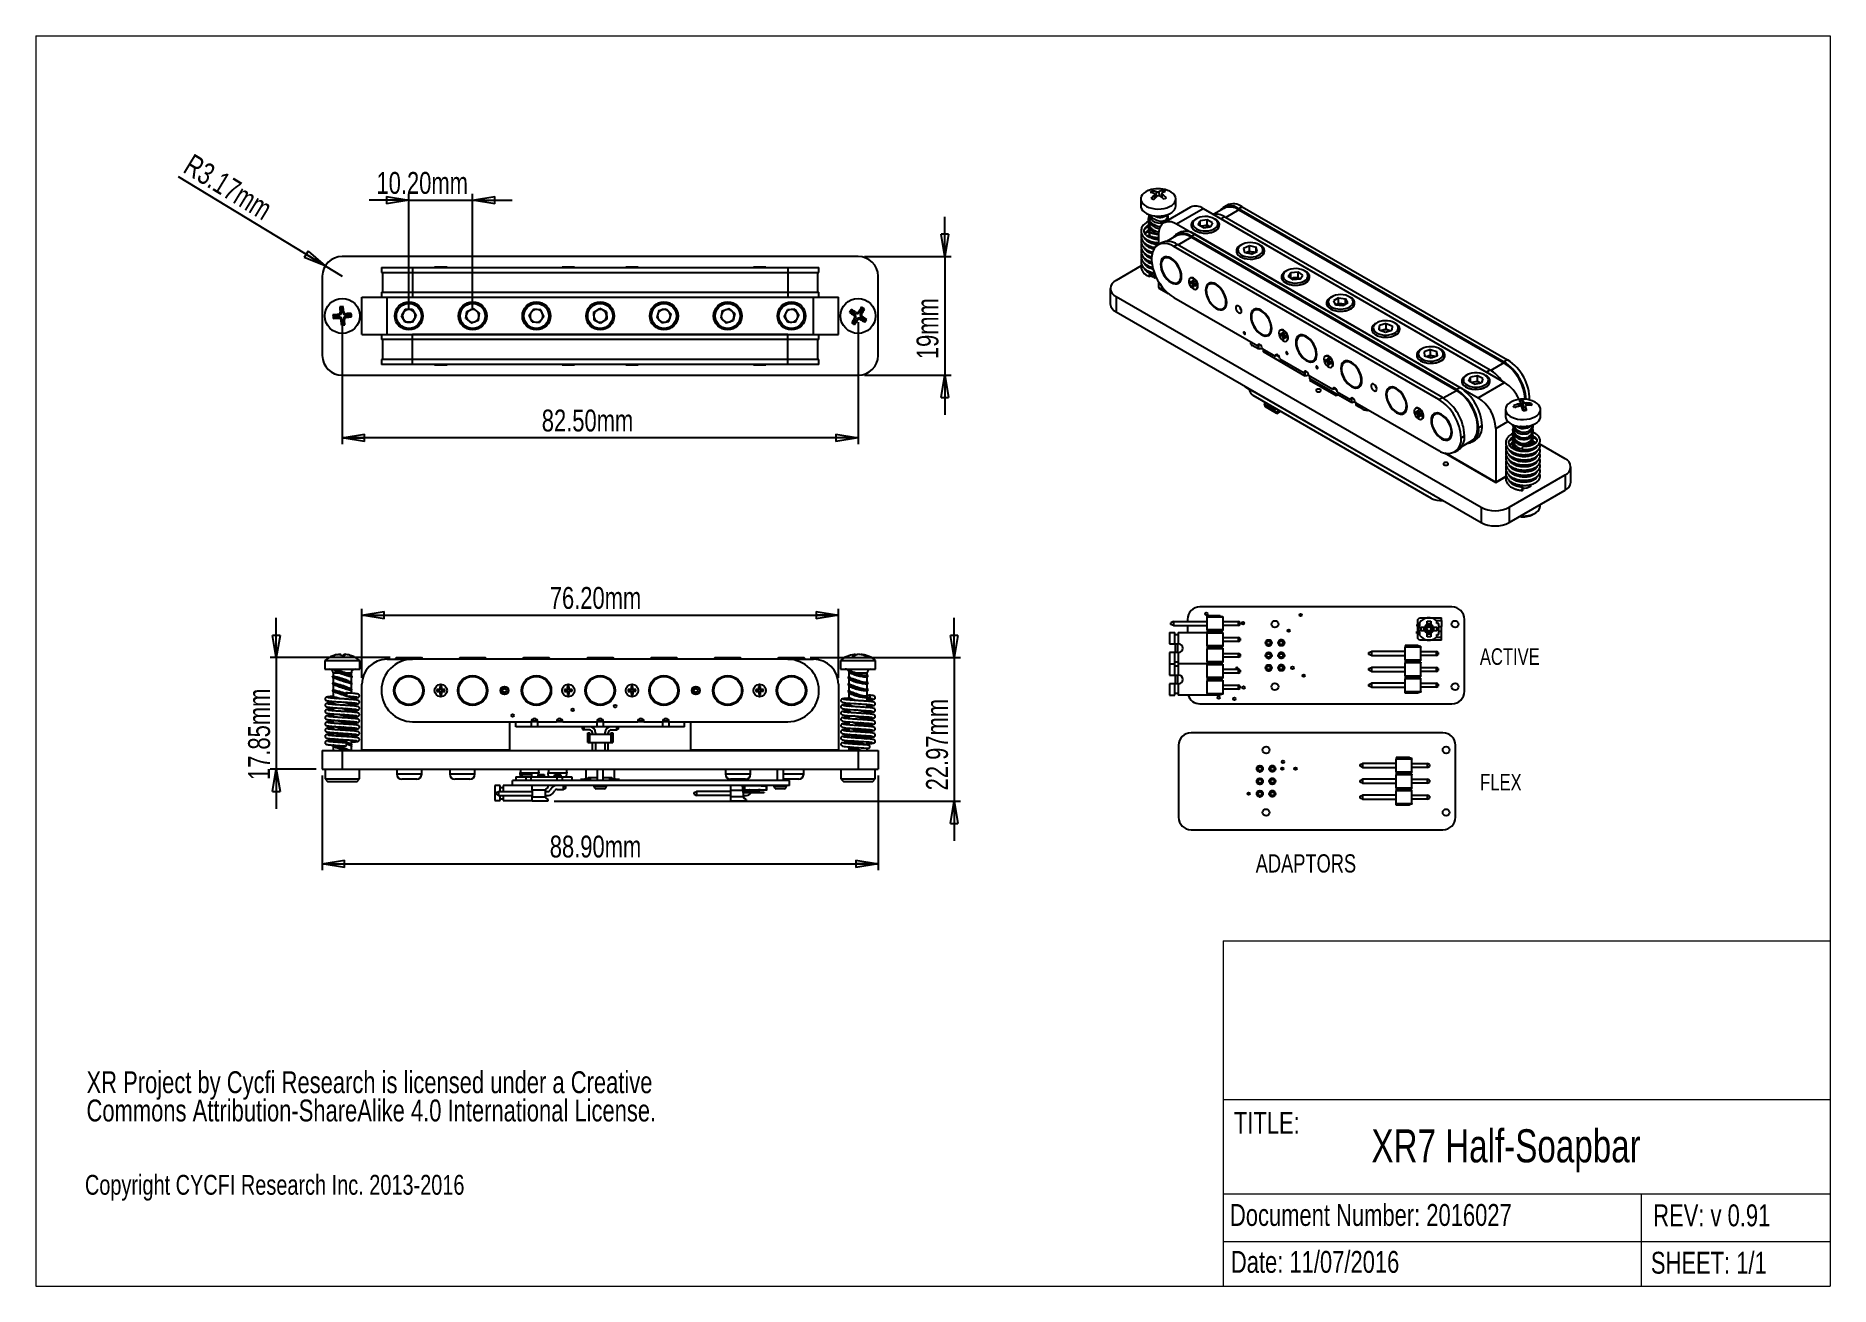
# Model space of a CAD drawing. Header units: millimetres. Extents: x 5 to 292, y 4 to 204.
import ezdxf

# ---------------------------------------------------------------- set-up
doc = ezdxf.new("R2010")
doc.units = ezdxf.units.MM
doc.layers.add('LAYER_1', color=179, linetype='Continuous')
doc.styles.add('SLDTEXTSTYLE0', font='TXT', dxfattribs={"width": 0.75})
doc.dimstyles.new('SLDDIMSTYLE0', dxfattribs={"dimtxt": 3.5, "dimasz": 3.556, "dimexe": 0, "dimexo": 0.0625, "dimgap": 0.875, "dimtad": 1, "dimrnd": 1e-09, "dimzin": 4, "dimdsep": 46, "dimtxsty": 'SLDTEXTSTYLE0', "dimblk1": 'CLOSED', "dimblk2": 'CLOSED', "dimsah": 1, "dimcen": 0.09, "dimadec": 0, "dimazin": 1, "dimtfac": 1, "dimtofl": 0, "dimtmove": 0, "dimatfit": 3, "dimldrblk": 'CLOSED', "dimfxl": 1, "dimfrac": 2, "dimtolj": 1, "dimtzin": 12, "dimarcsym": 0})
doc.dimstyles.new('SLDDIMSTYLE1', dxfattribs={"dimtxt": 3.5, "dimasz": 3.556, "dimexe": 0, "dimexo": 0.0625, "dimgap": 0.875, "dimtad": 1, "dimrnd": 1e-09, "dimzin": 12, "dimdsep": 46, "dimtxsty": 'SLDTEXTSTYLE0', "dimblk1": 'CLOSED', "dimblk2": 'CLOSED', "dimsah": 1, "dimcen": 0.09, "dimadec": 0, "dimazin": 3, "dimtfac": 1, "dimtmove": 0, "dimatfit": 0, "dimldrblk": 'CLOSED', "dimfxl": 1, "dimfrac": 2, "dimtolj": 1, "dimtzin": 12, "dimarcsym": 0})
doc.dimstyles.new('SLDDIMSTYLE2', dxfattribs={"dimtxt": 3.5, "dimasz": 3.556, "dimexe": 0, "dimexo": 0.0625, "dimgap": 0.875, "dimtad": 1, "dimrnd": 1e-09, "dimzin": 4, "dimdsep": 46, "dimtxsty": 'SLDTEXTSTYLE0', "dimblk1": 'CLOSED', "dimblk2": 'CLOSED', "dimsah": 1, "dimcen": 0.09, "dimadec": 0, "dimazin": 1, "dimtfac": 1, "dimtmove": 0, "dimatfit": 0, "dimldrblk": 'CLOSED', "dimfxl": 1, "dimfrac": 2, "dimtolj": 1, "dimtzin": 12, "dimarcsym": 0})
doc.dimstyles.new('SLDDIMSTYLE3', dxfattribs={"dimtxt": 3.5, "dimasz": 3.556, "dimexe": 0, "dimexo": 0.0625, "dimgap": 0.875, "dimtad": 1, "dimrnd": 1e-09, "dimzin": 12, "dimdsep": 46, "dimtxsty": 'SLDTEXTSTYLE0', "dimblk1": 'CLOSED', "dimblk2": 'CLOSED', "dimsah": 1, "dimcen": 0, "dimadec": 0, "dimazin": 3, "dimtfac": 1, "dimtofl": 0, "dimtmove": 0, "dimatfit": 3, "dimldrblk": 'CLOSED', "dimfxl": 1, "dimfrac": 2, "dimtolj": 1, "dimtzin": 12, "dimarcsym": 0})

msp = doc.modelspace()

# ---------------------------------------------------------------- texts
at = {"layer": 'LAYER_1', "attachment_point": 1, "style": 'SLDTEXTSTYLE0'}
for s, insert, char_height in [('ACTIVE', (235.896, 106.512), 2.6458), ('FLEX', (235.939, 86.414), 2.6458), ('ADAPTORS', (200.045, 73.557), 2.9104), ('TITLE:', (196.554, 32.358), 3.5), ('XR7 Half-Soapbar', (218.553, 29.571), 5.29167), ('Copyright CYCFI Research Inc. 2013-2016', (12.766, 22.275), 3.175), ('Document Number: 2016027', (195.922, 17.612), 3.5), ('REV: v 0.91', (263.626, 17.552), 3.5), ('Date: 11/07/2016', (196.07, 10.106), 3.5), ('SHEET: 1/1', (263.251, 9.971), 3.5)]:
    msp.add_mtext(s, dxfattribs=dict(at, insert=insert, char_height=char_height))

# ---------------------------------------------------------------- blocks, each defined once
blk = doc.blocks.new('SW_NOTE_0')
at = {"layer": 'LAYER_1', "color": 0, "char_height": 3.5, "attachment_point": 1, "style": 'SLDTEXTSTYLE0'}
for s, insert in [('XR Project by Cycfi Research is licensed under a Creative', (0, 4.51)), ('Commons Attribution-ShareAlike 4.0 International License.', (0, -0.01))]:
    blk.add_mtext(s, dxfattribs=dict(at, insert=insert))
blk = doc.blocks.new('_CLOSED')
at = {"color": 0, "linetype": 'ByBlock', "lineweight": -2}
for p, q in [((-1, 0.166667), (0, 0)), ((-1, 0.166667), (-1, -0.166667)), ((0, 0), (-1, -0.166667)), ((0, 0), (-1, 0))]:
    blk.add_line(p, q, dxfattribs=at)
blk = doc.blocks.new('_D')
at = {"layer": 'LAYER_1'}
for p, q in [((57.08, 101.77), (57.08, 112.8)), ((133.28, 101.77), (133.28, 112.8)), ((57.08, 111.8), (133.28, 111.8))]:
    blk.add_line(p, q, dxfattribs=at)
at = {"layer": 'LAYER_1', "xscale": 3.556, "yscale": 3.556, "rotation": 180}
blk.add_blockref('_CLOSED', (57.08, 111.8, 1.49), dxfattribs=at)
at = {"layer": 'LAYER_1', "xscale": 3.556, "yscale": 3.556}
blk.add_blockref('_CLOSED', (133.28, 111.8, 1.49), dxfattribs=at)
at = {"layer": 'LAYER_1', "insert": (87.12, 116.32), "char_height": 3.5, "attachment_point": 1, "style": 'SLDTEXTSTYLE0'}
blk.add_mtext('76.20mm', dxfattribs=at)
blk = doc.blocks.new('_D_1')
at = {"layer": 'LAYER_1'}
for p, q in [((151.82, 105.02), (151.82, 111.37)), ((128.78, 105.02), (152.82, 105.02)), ((151.82, 105.02), (151.82, 82.04)), ((87.83, 82.04), (152.82, 82.04)), ((151.82, 82.04), (151.82, 75.69))]:
    blk.add_line(p, q, dxfattribs=at)
at = {"layer": 'LAYER_1', "xscale": 3.556, "yscale": 3.556}
for p, rotation in [((151.82, 105.02, 1.49), 270), ((151.82, 82.04, 1.49), 90)]:
    blk.add_blockref('_CLOSED', p, dxfattribs=dict(at, rotation=rotation))
at = {"layer": 'LAYER_1', "insert": (147.31, 83.79), "char_height": 3.5, "attachment_point": 1, "rotation": 90, "style": 'SLDTEXTSTYLE0'}
blk.add_mtext('22.97mm', dxfattribs=at)
blk = doc.blocks.new('_D_2')
at = {"layer": 'LAYER_1'}
for p, q in [((43.38, 105.02), (43.38, 111.37)), ((61.58, 105.02), (42.38, 105.02)), ((43.38, 105.02), (43.38, 87.17)), ((49.73, 87.17), (42.38, 87.17)), ((43.38, 87.17), (43.38, 80.82))]:
    blk.add_line(p, q, dxfattribs=at)
at = {"layer": 'LAYER_1', "xscale": 3.556, "yscale": 3.556}
for p, rotation in [((43.38, 105.02, 1.49), 270), ((43.38, 87.17, 1.49), 90)]:
    blk.add_blockref('_CLOSED', p, dxfattribs=dict(at, rotation=rotation))
at = {"layer": 'LAYER_1', "insert": (38.87, 85.43), "char_height": 3.5, "attachment_point": 1, "rotation": 90, "style": 'SLDTEXTSTYLE0'}
blk.add_mtext('17.85mm', dxfattribs=at)
blk = doc.blocks.new('_D_3')
at = {"layer": 'LAYER_1'}
for p, q in [((50.73, 86.17), (50.73, 71.04)), ((139.63, 86.17), (139.63, 71.04)), ((50.73, 72.04), (139.63, 72.04))]:
    blk.add_line(p, q, dxfattribs=at)
at = {"layer": 'LAYER_1', "xscale": 3.556, "yscale": 3.556, "rotation": 180}
blk.add_blockref('_CLOSED', (50.73, 72.04, 1.49), dxfattribs=at)
at = {"layer": 'LAYER_1', "xscale": 3.556, "yscale": 3.556}
blk.add_blockref('_CLOSED', (139.63, 72.04, 1.49), dxfattribs=at)
at = {"layer": 'LAYER_1', "insert": (87.12, 76.55), "char_height": 3.5, "attachment_point": 1, "style": 'SLDTEXTSTYLE0'}
blk.add_mtext('88.90mm', dxfattribs=at)
blk = doc.blocks.new('_D_4')
at = {"layer": 'LAYER_1'}
for p, q in [((64.58, 178.2), (58.23, 178.2)), ((64.58, 160.69), (64.58, 179.2)), ((64.58, 178.2), (74.78, 178.2)), ((74.78, 160.69), (74.78, 179.2)), ((74.78, 178.2), (81.13, 178.2))]:
    blk.add_line(p, q, dxfattribs=at)
at = {"layer": 'LAYER_1', "xscale": 3.556, "yscale": 3.556}
blk.add_blockref('_CLOSED', (64.58, 178.2, 18.72), dxfattribs=at)
at = {"layer": 'LAYER_1', "xscale": 3.556, "yscale": 3.556, "rotation": 180}
blk.add_blockref('_CLOSED', (74.78, 178.2, 18.72), dxfattribs=at)
at = {"layer": 'LAYER_1', "insert": (59.4, 182.71), "char_height": 3.5, "attachment_point": 1, "style": 'SLDTEXTSTYLE0'}
blk.add_mtext('10.20mm', dxfattribs=at)
blk = doc.blocks.new('_D_5')
at = {"layer": 'LAYER_1'}
for p, q in [((150.3, 169.19), (150.3, 175.54)), ((137.46, 169.19), (151.3, 169.19)), ((150.3, 169.19), (150.3, 150.19)), ((137.46, 150.19), (151.3, 150.19)), ((150.3, 150.19), (150.3, 143.84))]:
    blk.add_line(p, q, dxfattribs=at)
at = {"layer": 'LAYER_1', "xscale": 3.556, "yscale": 3.556}
for p, rotation in [((150.3, 169.19, 18.72), 270), ((150.3, 150.19, 18.72), 90)]:
    blk.add_blockref('_CLOSED', p, dxfattribs=dict(at, rotation=rotation))
at = {"layer": 'LAYER_1', "insert": (145.79, 152.77), "char_height": 3.5, "attachment_point": 1, "rotation": 90, "style": 'SLDTEXTSTYLE0'}
blk.add_mtext('19mm', dxfattribs=at)
blk = doc.blocks.new('_D_6')
at = {"layer": 'LAYER_1'}
for p, q in [((53.93, 158.69), (53.93, 139.19)), ((136.43, 158.69), (136.43, 139.19)), ((136.43, 140.19), (53.93, 140.19))]:
    blk.add_line(p, q, dxfattribs=at)
at = {"layer": 'LAYER_1', "xscale": 3.556, "yscale": 3.556, "rotation": 180}
blk.add_blockref('_CLOSED', (53.93, 140.19, 18.72), dxfattribs=at)
at = {"layer": 'LAYER_1', "xscale": 3.556, "yscale": 3.556}
blk.add_blockref('_CLOSED', (136.43, 140.19, 18.72), dxfattribs=at)
at = {"layer": 'LAYER_1', "insert": (85.84, 144.7), "char_height": 3.5, "attachment_point": 1, "style": 'SLDTEXTSTYLE0'}
blk.add_mtext('82.50mm', dxfattribs=at)
blk = doc.blocks.new('_D_7')
at = {"layer": 'LAYER_1'}
for q in [(27.75, 181.94), (53.9, 166.02)]:
    blk.add_line((51.2, 167.67), q, dxfattribs=at)
at = {"layer": 'LAYER_1', "xscale": 3.556, "yscale": 3.556, "rotation": 328.6758923408}
blk.add_blockref('_CLOSED', (51.2, 167.67, 18.72), dxfattribs=at)
at = {"layer": 'LAYER_1', "insert": (30.08, 185.77), "char_height": 3.5, "attachment_point": 1, "rotation": 328.6759, "style": 'SLDTEXTSTYLE0'}
blk.add_mtext('R3.17mm', dxfattribs=at)

# ---------------------------------------------------------------- dimensions: what is measured, and where the dimension line sits
at = {"layer": 'LAYER_1'}
dim = msp.add_radius_dim(center=(53.904, 166.021), mpoint=(51.196, 167.669), dimstyle='SLDDIMSTYLE3', dxfattribs=at)
dim.commit()
dim.dimension.update_dxf_attribs({"geometry": '_D_7', "text_midpoint": (36.404, 176.671), "dimtype": 164})
for base, p1, p2, dimstyle, picture, middle in [((74.784, 178.203), (64.584, 159.691), (74.784, 159.691), 'SLDDIMSTYLE2', '_D_4', (69.59, 178.203)), ((53.934, 140.191), (136.434, 159.691), (53.934, 159.691), 'SLDDIMSTYLE0', '_D_6', (96.03, 140.191)), ((133.284, 111.805), (57.084, 100.766), (133.284, 100.766), 'SLDDIMSTYLE0', '_D', (97.316, 111.805)), ((139.634, 72.043), (50.734, 87.166), (139.634, 87.166), 'SLDDIMSTYLE0', '_D_3', (97.316, 72.043))]:
    dim = msp.add_linear_dim(base=base, p1=p1, p2=p2, dimstyle=dimstyle, dxfattribs=at)
    dim.commit()
    dim.dimension.update_dxf_attribs({"geometry": picture, "text_midpoint": middle, "dimtype": 160})
for base, p1, p2, picture, middle in [((150.299, 150.191), (136.464, 169.191), (136.464, 150.191), '_D_5', (150.299, 159.734)), ((43.382, 87.166), (62.584, 105.016), (50.734, 87.166), '_D_2', (43.382, 95.619)), ((151.823, 82.043), (127.784, 105.016), (86.831, 82.043), '_D_1', (151.823, 93.981))]:
    dim = msp.add_linear_dim(base=base, p1=p1, p2=p2, angle=90, dimstyle='SLDDIMSTYLE1', dxfattribs=at)
    dim.commit()
    dim.dimension.update_dxf_attribs({"geometry": picture, "text_midpoint": middle, "dimtype": 160})

# ---------------------------------------------------------------- linework, layer by layer
at = {"color": 7, "linetype": 'Continuous', "lineweight": 18}
for p, q in [((4.92, 204.48), (291.92, 204.48)), ((4.92, 204.48), (4.92, 4.48)), ((291.92, 204.48), (291.92, 4.48)), ((194.842, 59.73), (291.92, 59.73)), ((194.842, 59.73), (194.842, 4.48)), ((291.92, 34.257), (194.842, 34.257)), ((194.842, 19.24), (291.92, 19.24)), ((261.764, 11.63), (261.764, 19.24)), ((194.842, 11.63), (291.92, 11.63)), ((261.764, 4.48), (261.764, 11.63)), ((4.92, 4.48), (291.92, 4.48))]:
    msp.add_line(p, q, dxfattribs=at)
at = {"color": 7, "linetype": 'Continuous', "lineweight": 25}
for p, q in [((181.652, 178.402), (181.652, 177.272)), ((183.501, 179.372), (183.496, 179.681)), ((183.989, 178.539), (183.911, 179.172)), ((184.993, 179.259), (184.926, 178.708)), ((185.191, 179.412), (185.186, 179.769)), ((187.252, 177.272), (187.252, 178.402)), ((183.002, 175.556), (183.002, 175.346)), ((183.025, 175.161), (183.017, 175.346)), ((189.629, 177.07), (185.387, 174.62)), ((185.902, 175.643), (185.902, 175.889)), ((185.999, 174.974), (185.948, 175.105)), ((187.387, 174.422), (191.629, 176.871)), ((190.568, 175.239), (190.392, 175.136)), ((192.3, 175.079), (191.157, 174.909)), ((191.629, 176.871), (239.854, 149.032)), ((193.126, 174.592), (192.3, 175.079)), ((192.3, 174.181), (192.3, 175.079)), ((194.929, 176.889), (193.366, 175.986)), ((193.574, 175.136), (193.397, 175.239)), ((195.094, 175.524), (194.528, 175.198)), ((194.528, 175.198), (236.955, 150.706)), ((195.403, 177.373), (194.838, 177.046)), ((195.094, 175.524), (237.52, 151.032)), ((197.894, 177.141), (197.328, 176.814)), ((197.328, 176.814), (239.755, 152.322)), ((197.328, 176.651), (239.755, 152.159)), ((197.894, 177.141), (240.321, 152.649)), ((182.701, 172.457), (182.884, 172.597)), ((183.002, 174.657), (183.002, 174.448)), ((183.002, 173.759), (183.002, 173.55)), ((183.002, 172.861), (183.002, 172.652)), ((183.025, 174.262), (183.017, 174.448)), ((183.025, 173.364), (183.017, 173.55)), ((183.025, 172.466), (183.017, 172.652)), ((183.134, 172.203), (183.025, 172.466)), ((184.558, 171.133), (184.558, 172.789)), ((187.32, 172.496), (185.786, 171.611)), ((185.902, 174.918), (185.902, 175.032)), ((187.786, 172.996), (187.22, 172.67)), ((187.387, 174.422), (235.611, 146.583)), ((189.72, 172.422), (190.286, 172.749)), ((232.146, 147.93), (189.72, 172.422)), ((232.146, 147.767), (189.72, 172.259)), ((232.712, 148.256), (190.286, 172.749)), ((190.839, 174.253), (191.157, 174.909)), ((191.666, 173.766), (190.839, 174.253)), ((191.157, 174.066), (191.157, 174.909)), ((191.728, 174.096), (191.231, 174.022)), ((191.666, 173.766), (192.809, 173.935)), ((192.3, 174.181), (191.728, 174.096)), ((192.713, 173.937), (192.3, 174.181)), ((192.734, 173.924), (192.713, 173.937)), ((192.735, 173.924), (192.713, 173.937)), ((193.126, 174.592), (192.809, 173.935)), ((182.325, 172.051), (182.359, 172.1)), ((182.325, 171.234), (182.359, 171.283)), ((182.325, 170.418), (182.359, 170.467)), ((182.325, 169.601), (182.359, 169.65)), ((182.409, 172.062), (182.345, 172.012)), ((182.409, 171.245), (182.345, 171.196)), ((182.409, 170.429), (182.345, 170.379)), ((182.409, 169.612), (182.345, 169.563)), ((182.701, 171.641), (182.88, 171.777)), ((182.701, 170.824), (182.88, 170.961)), ((182.701, 170.007), (182.88, 170.144)), ((182.861, 171.779), (182.854, 171.516)), ((183.002, 170.082), (183.002, 169.957)), ((183.025, 171.568), (183.017, 171.754)), ((183.025, 170.67), (183.017, 170.855)), ((183.025, 169.771), (183.017, 169.957)), ((183.092, 171.408), (183.025, 171.568)), ((184.986, 171.38), (184.42, 171.053)), ((186.92, 170.806), (187.486, 171.132)), ((229.346, 146.313), (186.92, 170.806)), ((229.912, 146.64), (187.486, 171.132)), ((197.781, 171.075), (197.604, 170.973)), ((198.107, 170.522), (199.047, 170.935)), ((198.107, 170.522), (198.255, 169.846)), ((199.344, 169.582), (198.255, 169.846)), ((198.485, 169.79), (198.577, 169.83)), ((198.577, 169.83), (198.492, 169.789)), ((198.577, 169.83), (199.047, 170.037)), ((199.047, 170.935), (200.135, 170.671)), ((199.047, 170.037), (199.047, 170.935)), ((199.047, 170.037), (199.591, 169.905)), ((199.344, 169.582), (200.284, 169.995)), ((199.591, 169.905), (199.905, 169.829)), ((200.284, 169.995), (200.135, 170.671)), ((200.135, 169.93), (200.135, 170.671)), ((200.787, 170.973), (200.61, 171.075)), ((136.464, 169.191), (53.904, 169.191)), ((60.184, 167.451), (60.184, 166.651)), ((60.184, 167.451), (65.184, 167.451)), ((60.184, 166.651), (65.184, 166.651)), ((60.384, 166.651), (60.384, 163.491)), ((65.184, 167.451), (65.184, 166.651)), ((65.184, 167.451), (125.184, 167.451)), ((65.184, 166.651), (125.184, 166.651)), ((65.184, 166.651), (65.184, 163.491)), ((68.684, 167.551), (68.684, 167.451)), ((68.684, 167.551), (70.684, 167.551)), ((70.684, 167.451), (70.684, 167.551)), ((89.084, 167.551), (89.084, 167.451)), ((89.084, 167.551), (91.084, 167.551)), ((91.084, 167.451), (91.084, 167.551)), ((99.284, 167.551), (99.284, 167.451)), ((99.284, 167.551), (101.284, 167.551)), ((101.284, 167.451), (101.284, 167.551)), ((119.684, 167.551), (119.684, 167.451)), ((119.684, 167.551), (121.684, 167.551)), ((121.684, 167.451), (121.684, 167.551)), ((125.184, 167.451), (125.184, 166.651)), ((125.184, 167.451), (130.184, 167.451)), ((125.184, 166.651), (130.184, 166.651)), ((125.184, 166.651), (125.184, 163.491)), ((129.984, 163.491), (129.984, 166.651)), ((130.184, 166.651), (130.184, 167.451)), ((181.711, 167.674), (177.713, 165.366)), ((182.325, 168.785), (182.359, 168.834)), ((182.325, 167.968), (182.359, 168.017)), ((182.409, 168.796), (182.345, 168.746)), ((182.701, 169.191), (182.88, 169.328)), ((182.701, 168.374), (182.88, 168.511)), ((182.913, 168.368), (182.802, 168.304)), ((182.957, 167.562), (182.895, 167.421)), ((183.002, 169.266), (183.002, 169.059)), ((183.002, 168.37), (183.002, 168.161)), ((183.07, 169.231), (183.429, 169.114)), ((183.07, 168.415), (183.433, 168.296)), ((183.07, 167.598), (183.559, 167.439)), ((183.658, 167.119), (183.239, 167.252)), ((183.442, 168.225), (183.362, 168.319)), ((204.993, 166.911), (204.817, 166.809)), ((205.244, 165.982), (205.656, 166.62)), ((205.656, 166.62), (206.82, 166.734)), ((205.656, 165.722), (205.656, 166.62)), ((207.572, 166.208), (206.82, 166.734)), ((206.82, 165.835), (206.82, 166.734)), ((207.999, 166.809), (207.822, 166.911)), ((50.734, 166.021), (50.734, 153.361)), ((139.634, 153.361), (139.634, 166.021)), ((176.785, 164.072), (176.785, 161.623)), ((184.558, 164.215), (184.558, 165.048)), ((184.558, 164.215), (184.558, 164.134)), ((184.558, 164.215), (185.796, 163.5)), ((184.558, 164.134), (186.035, 163.281)), ((189.602, 165.752), (189.531, 165.711)), ((189.925, 165.029), (189.589, 165.223)), ((189.589, 165.223), (189.589, 164.978)), ((189.782, 165.089), (189.589, 164.978)), ((189.589, 164.978), (189.925, 164.784)), ((189.782, 165.111), (189.782, 165.089)), ((189.782, 165.089), (190.118, 164.895)), ((190.137, 165.294), (189.925, 165.417)), ((189.925, 165.417), (189.925, 165.029)), ((190.118, 165.021), (189.925, 165.029)), ((190.118, 164.895), (189.925, 164.784)), ((189.925, 164.784), (189.925, 164.396)), ((190.118, 164.507), (189.925, 164.396)), ((189.925, 164.396), (190.137, 164.274)), ((190.118, 165.305), (190.118, 165.021)), ((190.118, 164.895), (190.118, 164.507)), ((190.118, 164.507), (190.137, 164.496)), ((190.137, 164.906), (190.137, 165.294)), ((190.473, 164.712), (190.137, 164.906)), ((190.227, 164.832), (190.137, 164.661)), ((190.137, 164.274), (190.137, 164.661)), ((190.137, 164.661), (190.473, 164.468)), ((190.227, 164.832), (190.473, 164.69)), ((190.473, 164.468), (190.473, 164.712)), ((190.531, 163.979), (190.602, 164.02)), ((205.244, 165.982), (205.996, 165.456)), ((205.643, 165.703), (205.656, 165.722)), ((205.656, 165.722), (206.238, 165.779)), ((207.16, 165.57), (205.996, 165.456)), ((206.238, 165.779), (206.82, 165.835)), ((207.173, 165.589), (206.82, 165.835)), ((207.16, 165.57), (207.572, 166.208)), ((53.697, 160.994), (53.53, 161.133)), ((53.934, 161.016), (53.697, 160.994)), ((53.761, 160.278), (53.697, 160.994)), ((53.934, 161.016), (54.073, 161.182)), ((53.999, 160.299), (53.934, 161.016)), ((57.084, 156.691), (57.084, 162.691)), ((57.084, 162.691), (61.084, 162.691)), ((60.184, 163.491), (60.184, 162.691)), ((60.184, 163.491), (65.184, 163.491)), ((61.084, 156.691), (61.084, 162.691)), ((61.084, 162.691), (129.284, 162.691)), ((65.184, 163.491), (65.184, 162.691)), ((65.184, 163.491), (125.184, 163.491)), ((65.184, 162.691), (125.184, 162.691)), ((73.851, 160.414), (74.944, 160.861)), ((75.877, 160.138), (74.944, 160.861)), ((83.809, 159.803), (84.493, 160.765)), ((85.668, 160.653), (84.493, 160.765)), ((94.134, 160.231), (95.127, 160.87)), ((96.177, 160.33), (95.127, 160.87)), ((104.591, 160.566), (105.745, 160.815)), ((105.745, 160.815), (106.538, 159.94)), ((114.708, 160.482), (115.831, 160.846)), ((116.707, 160.054), (115.831, 160.846)), ((126.317, 160.745), (125.138, 160.679)), ((125.184, 163.491), (125.184, 162.691)), ((125.184, 163.491), (130.184, 163.491)), ((126.317, 160.745), (126.963, 159.756)), ((129.284, 156.691), (129.284, 162.691)), ((129.284, 162.691), (133.284, 162.691)), ((130.184, 162.691), (130.184, 163.491)), ((133.284, 156.691), (133.284, 162.691)), ((136.655, 160.261), (137.041, 160.869)), ((136.857, 160.133), (137.243, 160.74)), ((137.041, 160.869), (136.994, 161.08)), ((137.243, 160.74), (137.041, 160.869)), ((137.243, 160.74), (137.454, 160.788)), ((177.713, 162.778), (236.092, 129.077)), ((177.713, 162.778), (177.713, 160.329)), ((186.92, 162.64), (200.355, 154.884)), ((212.206, 162.748), (212.029, 162.645)), ((213.26, 162.58), (212.466, 162.076)), ((212.466, 162.076), (212.827, 161.427)), ((213.981, 161.282), (212.827, 161.427)), ((212.863, 161.43), (212.853, 161.423)), ((213.26, 161.682), (212.863, 161.43)), ((213.26, 162.58), (214.414, 162.436)), ((213.26, 161.682), (213.26, 162.58)), ((213.26, 161.682), (213.837, 161.61)), ((213.837, 161.61), (214.388, 161.541)), ((214.774, 161.787), (213.981, 161.282)), ((214.774, 161.787), (214.414, 162.436)), ((214.414, 161.558), (214.414, 162.436)), ((215.211, 162.645), (215.035, 162.748)), ((52.609, 159.691), (52.443, 159.83)), ((52.631, 159.454), (52.492, 159.287)), ((53.326, 159.756), (52.609, 159.691)), ((52.631, 159.454), (52.609, 159.691)), ((53.347, 159.518), (52.631, 159.454)), ((53.326, 159.756), (53.31, 159.93)), ((53.347, 159.518), (53.363, 159.344)), ((53.761, 160.278), (53.587, 160.262)), ((53.869, 159.083), (53.695, 159.067)), ((53.934, 158.366), (53.795, 158.2)), ((53.934, 158.366), (53.869, 159.083)), ((54.172, 158.388), (53.934, 158.366)), ((53.999, 160.299), (54.173, 160.315)), ((54.107, 159.104), (54.281, 159.12)), ((54.172, 158.388), (54.107, 159.104)), ((54.172, 158.388), (54.338, 158.249)), ((54.521, 159.864), (54.505, 160.038)), ((55.237, 159.928), (54.521, 159.864)), ((55.259, 159.691), (54.542, 159.626)), ((54.542, 159.626), (54.558, 159.452)), ((55.237, 159.928), (55.376, 160.095)), ((55.259, 159.691), (55.237, 159.928)), ((55.259, 159.691), (55.425, 159.552)), ((64.004, 160.719), (63.403, 159.703)), ((63.983, 158.675), (63.403, 159.703)), ((65.164, 158.662), (63.983, 158.675)), ((65.185, 160.707), (64.004, 160.719)), ((65.164, 158.662), (65.765, 159.679)), ((65.185, 160.707), (65.765, 159.679)), ((73.691, 159.244), (73.851, 160.414)), ((73.691, 159.244), (74.624, 158.521)), ((75.717, 158.968), (74.624, 158.521)), ((75.717, 158.968), (75.877, 160.138)), ((84.3, 158.729), (83.809, 159.803)), ((84.3, 158.729), (85.475, 158.617)), ((86.159, 159.579), (85.475, 158.617)), ((86.159, 159.579), (85.668, 160.653)), ((94.134, 160.231), (94.191, 159.052)), ((94.191, 159.052), (95.241, 158.512)), ((96.234, 159.151), (95.241, 158.512)), ((96.177, 160.33), (96.234, 159.151)), ((104.591, 160.566), (104.23, 159.442)), ((105.023, 158.567), (104.23, 159.442)), ((105.023, 158.567), (106.177, 158.816)), ((106.177, 158.816), (106.538, 159.94)), ((114.708, 160.482), (114.461, 159.328)), ((114.461, 159.328), (115.337, 158.536)), ((116.46, 158.9), (115.337, 158.536)), ((116.707, 160.054), (116.46, 158.9)), ((125.138, 160.679), (124.605, 159.625)), ((125.251, 158.637), (124.605, 159.625)), ((126.43, 158.703), (125.251, 158.637)), ((126.43, 158.703), (126.963, 159.756)), ((135.256, 160.298), (135.045, 160.251)), ((135.256, 160.298), (135.385, 160.499)), ((135.864, 159.912), (135.256, 160.298)), ((135.385, 160.499), (135.337, 160.711)), ((135.992, 160.114), (135.385, 160.499)), ((135.626, 158.641), (135.414, 158.594)), ((135.626, 158.641), (136.011, 159.249)), ((135.827, 158.513), (135.626, 158.641)), ((135.864, 159.912), (135.77, 159.765)), ((135.827, 158.513), (136.213, 159.121)), ((135.827, 158.513), (135.874, 158.302)), ((136.011, 159.249), (135.864, 159.342)), ((135.992, 160.114), (136.085, 160.261)), ((136.213, 159.121), (136.36, 159.027)), ((136.655, 160.261), (136.508, 160.355)), ((136.876, 159.268), (136.783, 159.121)), ((136.857, 160.133), (137.004, 160.04)), ((137.484, 158.882), (136.876, 159.268)), ((137.004, 159.47), (137.098, 159.617)), ((137.612, 159.084), (137.004, 159.47)), ((137.484, 158.882), (137.612, 159.084)), ((137.484, 158.882), (137.531, 158.671)), ((137.612, 159.084), (137.823, 159.131)), ((177.713, 160.329), (236.092, 126.627)), ((219.418, 158.584), (219.241, 158.482)), ((219.782, 157.456), (219.841, 158.137)), ((220.891, 158.448), (219.841, 158.137)), ((219.841, 157.435), (219.841, 158.137)), ((220.891, 158.448), (221.883, 158.079)), ((220.891, 157.55), (220.891, 158.448)), ((221.883, 158.079), (221.825, 157.398)), ((222.424, 158.482), (222.247, 158.584)), ((57.084, 156.691), (61.084, 156.691)), ((60.184, 156.691), (60.184, 155.891)), ((65.184, 155.891), (60.184, 155.891)), ((60.384, 155.891), (60.384, 152.731)), ((61.084, 156.691), (129.284, 156.691)), ((65.184, 155.891), (65.184, 156.691)), ((125.184, 156.691), (65.184, 156.691)), ((125.184, 155.891), (65.184, 155.891)), ((65.184, 152.731), (65.184, 155.891)), ((125.184, 155.891), (125.184, 156.691)), ((130.184, 155.891), (125.184, 155.891)), ((125.184, 152.731), (125.184, 155.891)), ((129.284, 156.691), (133.284, 156.691)), ((129.984, 152.731), (129.984, 155.891)), ((130.184, 155.891), (130.184, 156.691)), ((199.201, 155.551), (199.201, 155.364)), ((200.355, 154.884), (200.709, 155.088)), ((200.55, 154.345), (200.55, 154.997)), ((204.027, 157.425), (203.956, 157.384)), ((204.348, 156.7), (204.012, 156.885)), ((204.012, 156.885), (204.017, 156.637)), ((204.208, 156.751), (204.017, 156.637)), ((204.017, 156.637), (204.353, 156.452)), ((204.208, 156.777), (204.208, 156.751)), ((204.208, 156.751), (204.544, 156.566)), ((204.552, 156.975), (204.34, 157.092)), ((204.34, 157.092), (204.348, 156.7)), ((204.542, 156.693), (204.348, 156.7)), ((204.544, 156.566), (204.353, 156.452)), ((204.353, 156.452), (204.36, 156.06)), ((204.552, 156.173), (204.36, 156.06)), ((204.36, 156.06), (204.572, 155.943)), ((204.536, 156.984), (204.542, 156.693)), ((204.544, 156.566), (204.552, 156.173)), ((204.56, 156.583), (204.552, 156.975)), ((204.552, 156.173), (204.568, 156.165)), ((204.896, 156.398), (204.56, 156.583)), ((204.653, 156.506), (204.565, 156.336)), ((204.572, 155.943), (204.565, 156.336)), ((204.565, 156.336), (204.9, 156.151)), ((204.653, 156.506), (204.896, 156.372)), ((204.9, 156.151), (204.896, 156.398)), ((204.956, 155.652), (205.027, 155.693)), ((219.782, 157.456), (220.775, 157.087)), ((220.366, 157.394), (220.133, 157.326)), ((220.891, 157.55), (220.366, 157.394)), ((220.775, 157.087), (221.825, 157.398)), ((220.891, 157.55), (221.387, 157.365)), ((221.387, 157.365), (221.532, 157.311)), ((60.184, 152.731), (60.184, 151.931)), ((65.184, 152.731), (60.184, 152.731)), ((65.184, 151.931), (65.184, 152.731)), ((125.184, 152.731), (65.184, 152.731)), ((125.184, 151.931), (125.184, 152.731)), ((130.184, 152.731), (125.184, 152.731)), ((130.184, 151.931), (130.184, 152.731)), ((200.55, 154.345), (199.494, 154.955)), ((201.062, 154.476), (203.183, 153.251)), ((201.271, 153.929), (201.271, 154.355)), ((207.975, 150.059), (201.271, 153.929)), ((203.183, 153.251), (203.537, 153.456)), ((203.831, 153.105), (203.38, 153.365)), ((203.89, 152.843), (207.78, 150.598)), ((211.239, 153.261), (211.169, 153.22)), ((211.56, 152.536), (211.224, 152.721)), ((211.224, 152.721), (211.229, 152.474)), ((211.421, 152.587), (211.229, 152.474)), ((211.229, 152.474), (211.565, 152.289)), ((211.42, 152.613), (211.421, 152.587)), ((211.421, 152.587), (211.757, 152.402)), ((211.764, 152.812), (211.552, 152.929)), ((211.552, 152.929), (211.56, 152.536)), ((211.754, 152.53), (211.56, 152.536)), ((211.757, 152.402), (211.565, 152.289)), ((211.565, 152.289), (211.573, 151.896)), ((211.748, 152.821), (211.754, 152.53)), ((211.757, 152.402), (211.764, 152.01)), ((211.772, 152.42), (211.764, 152.812)), ((212.108, 152.235), (211.772, 152.42)), ((211.866, 152.342), (211.777, 152.172)), ((211.785, 151.78), (211.777, 152.172)), ((211.777, 152.172), (212.113, 151.987)), ((211.866, 152.342), (212.109, 152.208)), ((212.113, 151.987), (212.108, 152.235)), ((226.631, 154.42), (226.454, 154.318)), ((227.985, 154.285), (226.994, 153.914)), ((226.994, 153.914), (227.054, 153.233)), ((228.105, 152.923), (227.054, 153.233)), ((227.49, 153.201), (227.346, 153.147)), ((227.985, 153.386), (227.49, 153.201)), ((227.985, 154.285), (229.036, 153.974)), ((227.985, 153.386), (227.985, 154.285)), ((227.985, 153.386), (228.511, 153.231)), ((229.096, 153.294), (228.105, 152.923)), ((228.511, 153.231), (228.745, 153.162)), ((229.096, 153.294), (229.036, 153.974)), ((229.036, 153.271), (229.036, 153.974)), ((229.636, 154.318), (229.46, 154.42)), ((240.321, 152.649), (239.755, 152.322)), ((53.904, 150.191), (136.464, 150.191)), ((65.184, 151.931), (60.184, 151.931)), ((125.184, 151.931), (65.184, 151.931)), ((68.684, 151.931), (68.684, 151.831)), ((69.684, 151.831), (68.684, 151.831)), ((70.684, 151.831), (69.684, 151.831)), ((70.684, 151.831), (70.684, 151.931)), ((89.084, 151.931), (89.084, 151.831)), ((90.061, 151.831), (89.084, 151.831)), ((91.084, 151.831), (90.061, 151.831)), ((91.084, 151.831), (91.084, 151.931)), ((99.284, 151.931), (99.284, 151.831)), ((100.261, 151.831), (99.284, 151.831)), ((101.284, 151.831), (100.261, 151.831)), ((101.284, 151.831), (101.284, 151.931)), ((119.684, 151.931), (119.684, 151.831)), ((120.661, 151.831), (119.684, 151.831)), ((121.684, 151.831), (120.661, 151.831)), ((121.684, 151.831), (121.684, 151.931)), ((130.184, 151.931), (125.184, 151.931)), ((207.78, 150.598), (208.133, 150.802)), ((207.975, 150.059), (207.975, 150.711)), ((208.487, 150.19), (212.376, 147.945)), ((208.896, 149.528), (208.67, 149.397)), ((208.67, 149.397), (212.913, 146.948)), ((208.696, 149.643), (208.696, 150.069)), ((215.399, 145.773), (208.696, 149.643)), ((211.764, 152.01), (211.573, 151.896)), ((211.573, 151.896), (211.785, 151.78)), ((211.764, 152.01), (211.78, 152.001)), ((212.169, 151.488), (212.239, 151.529)), ((233.843, 150.256), (233.666, 150.154)), ((234.136, 149.228), (234.378, 149.895)), ((235.5, 150.107), (234.378, 149.895)), ((234.378, 149.103), (234.378, 149.895)), ((236.379, 149.653), (235.5, 150.107)), ((235.5, 149.209), (235.5, 150.107)), ((236.379, 149.653), (236.138, 148.986)), ((236.849, 150.154), (236.672, 150.256)), ((237.52, 151.032), (236.955, 150.706)), ((198.312, 148.368), (198.275, 148.459)), ((198.312, 148.438), (198.312, 148.368)), ((198.312, 148.368), (199.069, 147.931)), ((199.069, 148), (199.069, 147.766)), ((228.151, 131.152), (199.655, 147.603)), ((228.151, 130.499), (199.655, 146.949)), ((209.789, 149.012), (209.718, 148.971)), ((212.9, 147.134), (209.718, 148.971)), ((209.718, 148.971), (209.718, 148.793)), ((212.376, 147.945), (212.729, 148.149)), ((213.023, 147.798), (212.572, 148.058)), ((212.971, 147.175), (212.9, 147.134)), ((212.9, 147.134), (212.9, 146.956)), ((212.913, 146.948), (213.138, 147.078)), ((213.083, 147.537), (215.204, 146.312)), ((215.204, 146.312), (215.558, 146.516)), ((215.399, 145.773), (215.399, 146.425)), ((229.346, 146.313), (229.912, 146.64)), ((232.146, 147.93), (232.712, 148.256)), ((235.016, 148.773), (234.136, 149.228)), ((234.939, 149.103), (234.528, 149.025)), ((235.5, 149.209), (234.939, 149.103)), ((235.016, 148.773), (236.138, 148.986)), ((235.94, 148.982), (235.5, 149.209)), ((235.611, 146.583), (239.854, 149.032)), ((235.985, 148.957), (235.94, 148.982)), ((235.987, 148.957), (235.94, 148.982)), ((201.455, 145.91), (201.455, 145.582)), ((201.455, 145.582), (202.94, 144.725)), ((201.632, 145.113), (201.455, 145.582)), ((203.399, 144.092), (201.632, 145.113)), ((202.94, 144.725), (202.94, 145.053)), ((202.94, 144.725), (202.978, 144.624)), ((203.33, 144.828), (202.978, 144.624)), ((202.978, 144.624), (203.324, 144.293)), ((203.79, 144.562), (203.324, 144.293)), ((203.324, 144.293), (203.399, 144.092)), ((203.399, 144.092), (204.002, 144.44)), ((215.911, 145.904), (229.346, 138.148)), ((216.12, 145.357), (216.12, 145.783)), ((217.174, 144.749), (216.12, 145.357)), ((225.664, 144.934), (225.594, 144.893)), ((225.985, 144.209), (225.649, 144.394)), ((225.649, 144.394), (225.654, 144.146)), ((225.846, 144.26), (225.654, 144.146)), ((225.654, 144.146), (225.99, 143.961)), ((225.845, 144.286), (225.846, 144.26)), ((225.846, 144.26), (226.182, 144.075)), ((226.189, 144.484), (225.977, 144.601)), ((225.977, 144.601), (225.985, 144.209)), ((226.179, 144.202), (225.985, 144.209)), ((226.182, 144.075), (225.99, 143.961)), ((225.99, 143.961), (225.998, 143.569)), ((226.189, 143.682), (225.998, 143.569)), ((225.998, 143.569), (226.21, 143.452)), ((226.173, 144.493), (226.179, 144.202)), ((226.182, 144.075), (226.189, 143.682)), ((226.197, 144.092), (226.189, 144.484)), ((226.189, 143.682), (226.205, 143.674)), ((226.533, 143.907), (226.197, 144.092)), ((226.291, 144.015), (226.202, 143.844)), ((226.21, 143.452), (226.202, 143.844)), ((226.202, 143.844), (226.538, 143.66)), ((226.291, 144.015), (226.534, 143.881)), ((226.538, 143.66), (226.533, 143.907)), ((239.988, 144.725), (239.988, 143.595)), ((242.441, 145.276), (242.377, 145.793)), ((242.64, 145.113), (242.734, 146.202)), ((243.2, 145.271), (243.107, 144.515)), ((244.142, 145.389), (244.166, 145.677)), ((245.588, 143.595), (245.588, 144.725)), ((226.594, 143.161), (226.664, 143.201)), ((235.682, 141.806), (236.248, 142.133)), ((238.44, 141.684), (238.44, 133.11)), ((244.238, 141.317), (244.238, 141.427)), ((230.231, 137.767), (238.44, 133.028)), ((231.846, 137.9), (232.412, 138.227)), ((232.882, 140.19), (233.448, 140.516)), ((233.012, 138.804), (234.546, 139.69)), ((234.646, 139.517), (235.212, 139.843)), ((240.656, 138.139), (240.695, 138.193)), ((240.756, 138.139), (240.693, 138.087)), ((241.035, 138.555), (241.153, 138.646)), ((241.035, 137.738), (241.144, 137.822)), ((241.338, 138.857), (241.338, 138.786)), ((244.238, 140.418), (244.238, 140.529)), ((244.238, 139.52), (244.238, 139.631)), ((244.705, 138.673), (244.838, 138.559)), ((244.705, 137.857), (244.838, 137.742)), ((249.527, 136.833), (245.504, 139.155)), ((230.47, 137.711), (238.44, 133.11)), ((240.656, 137.323), (240.695, 137.377)), ((240.656, 136.506), (240.695, 136.56)), ((240.656, 135.69), (240.695, 135.744)), ((240.656, 134.873), (240.695, 134.927)), ((240.756, 137.322), (240.693, 137.27)), ((240.756, 136.506), (240.693, 136.454)), ((240.756, 135.689), (240.693, 135.637)), ((241.035, 136.922), (241.201, 137.049)), ((241.035, 136.105), (241.201, 136.233)), ((241.035, 135.289), (241.201, 135.416)), ((241.198, 135.413), (241.143, 135.198)), ((241.359, 135.076), (241.361, 135.193)), ((244.229, 136.826), (244.182, 136.528)), ((244.229, 135.928), (244.196, 135.716)), ((244.229, 135.03), (244.209, 134.904)), ((244.238, 135.928), (244.238, 136.022)), ((244.238, 135.029), (244.238, 135.14)), ((244.705, 137.04), (244.838, 136.925)), ((244.705, 136.224), (244.838, 136.109)), ((244.705, 135.407), (244.838, 135.292)), ((250.456, 133.089), (250.456, 135.539)), ((238.44, 133.11), (240.102, 134.07)), ((238.44, 133.028), (240.094, 133.984)), ((238.44, 133.11), (238.44, 133.028)), ((240.575, 129.077), (249.527, 134.245)), ((240.656, 134.057), (240.695, 134.11)), ((240.756, 134.873), (240.693, 134.821)), ((241.035, 134.472), (241.201, 134.599)), ((244.238, 134.131), (244.238, 134.242)), ((244.4, 132.779), (244.408, 132.809)), ((244.705, 134.591), (244.838, 134.476)), ((249.527, 134.245), (249.527, 131.795)), ((240.575, 126.627), (249.527, 131.795)), ((245.538, 129.252), (245.538, 129.493)), ((236.092, 129.077), (236.092, 126.627)), ((240.575, 129.077), (240.575, 126.627)), ((244.415, 127.946), (244.733, 128.13)), ((231.424, 113.131), (191.124, 113.131)), ((186.871, 110.778), (186.471, 110.598)), ((186.471, 110.328), (186.471, 110.598)), ((186.871, 110.148), (186.471, 110.328)), ((186.871, 110.778), (186.871, 110.148)), ((186.871, 110.778), (192.271, 110.778)), ((186.871, 110.148), (192.271, 110.148)), ((189.124, 111.131), (189.124, 110.778)), ((189.124, 110.148), (189.124, 109.033)), ((192.271, 111.733), (194.371, 111.733)), ((192.271, 111.483), (192.271, 111.733)), ((194.771, 111.483), (192.271, 111.483)), ((192.271, 109.443), (192.271, 111.483)), ((194.771, 109.443), (192.271, 109.443)), ((192.271, 109.443), (192.271, 109.193)), ((194.371, 109.193), (192.271, 109.193)), ((192.271, 109.193), (192.271, 109.033)), ((194.371, 111.733), (194.371, 111.679)), ((194.371, 111.679), (194.771, 111.59)), ((194.771, 109.335), (194.371, 109.246)), ((194.371, 109.193), (194.371, 109.246)), ((194.371, 109.139), (194.371, 109.193)), ((194.771, 109.05), (194.371, 109.139)), ((194.771, 111.59), (194.771, 111.483)), ((194.771, 111.483), (194.771, 109.443)), ((194.771, 110.778), (194.87, 110.778)), ((194.771, 110.148), (194.87, 110.148)), ((194.771, 109.443), (194.771, 109.335)), ((194.87, 110.778), (195.511, 110.778)), ((195.511, 110.148), (194.87, 110.148)), ((195.511, 110.778), (195.821, 110.778)), ((195.821, 110.148), (195.511, 110.148)), ((195.821, 110.778), (196.221, 110.778)), ((196.221, 110.148), (195.821, 110.148)), ((196.221, 110.778), (197.271, 110.778)), ((197.271, 110.148), (196.221, 110.148)), ((197.271, 110.148), (197.271, 110.778)), ((197.571, 110.628), (197.271, 110.778)), ((197.271, 110.148), (197.571, 110.298)), ((197.571, 110.628), (197.571, 110.298)), ((225.804, 110.336), (225.804, 110.031)), ((225.804, 110.336), (226.239, 110.336)), ((225.804, 110.031), (226.054, 110.031)), ((225.804, 108.876), (225.804, 109.181)), ((226.054, 109.181), (225.804, 109.181)), ((225.954, 111.106), (226.254, 111.406)), ((225.954, 110.356), (225.954, 111.106)), ((225.954, 110.356), (226.239, 110.356)), ((225.954, 110.026), (226.054, 110.026)), ((225.954, 109.186), (225.954, 110.026)), ((226.054, 109.186), (225.954, 109.186)), ((226.054, 110.031), (226.054, 110.026)), ((226.054, 110.026), (226.054, 109.186)), ((226.054, 109.186), (226.054, 109.181)), ((226.239, 110.578), (226.239, 109.958)), ((226.239, 109.254), (226.239, 108.634)), ((226.254, 111.406), (229.704, 111.406)), ((226.504, 109.331), (226.504, 109.881)), ((226.504, 109.881), (226.949, 109.881)), ((226.949, 109.331), (226.504, 109.331)), ((227.479, 110.856), (228.029, 110.856)), ((227.479, 110.41), (227.479, 110.856)), ((228.029, 110.856), (228.029, 110.41)), ((228.558, 109.881), (229.004, 109.881)), ((229.004, 109.331), (228.558, 109.331)), ((228.944, 110.956), (229.728, 110.956)), ((229.004, 110.501), (229.004, 110.901)), ((229.354, 110.501), (229.004, 110.501)), ((229.004, 109.881), (229.004, 109.331)), ((229.354, 108.711), (229.354, 110.501)), ((229.354, 110.006), (229.728, 110.006)), ((229.728, 109.206), (229.354, 109.206)), ((229.704, 111.406), (229.754, 111.406)), ((229.728, 110.956), (229.766, 110.956)), ((229.728, 110.006), (229.766, 110.006)), ((229.766, 109.206), (229.728, 109.206)), ((229.754, 110.956), (229.754, 111.406)), ((229.754, 109.206), (229.754, 110.006)), ((229.766, 110.956), (229.766, 110.006)), ((229.766, 108.256), (229.766, 109.206)), ((233.424, 99.631), (233.424, 111.131)), ((186.271, 109.033), (186.271, 107.233)), ((186.271, 109.033), (187.121, 109.033)), ((186.271, 107.233), (187.121, 107.233)), ((187.121, 107.233), (187.121, 109.033)), ((187.121, 108.733), (187.621, 108.733)), ((187.121, 107.233), (187.621, 107.233)), ((187.221, 105.833), (187.221, 107.233)), ((187.521, 107.233), (187.521, 105.833)), ((187.621, 109.033), (192.271, 109.033)), ((187.621, 109.033), (187.621, 107.233)), ((187.621, 107.233), (187.671, 107.233)), ((192.271, 109.033), (192.271, 108.943)), ((194.771, 108.943), (192.271, 108.943)), ((192.271, 106.903), (192.271, 108.943)), ((192.271, 106.903), (192.271, 106.403)), ((194.771, 106.903), (192.271, 106.903)), ((194.371, 106.653), (192.271, 106.653)), ((194.771, 106.403), (192.271, 106.403)), ((192.271, 104.363), (192.271, 106.403)), ((194.771, 106.795), (194.371, 106.706)), ((194.371, 106.653), (194.371, 106.706)), ((194.371, 106.599), (194.371, 106.653)), ((194.771, 106.51), (194.371, 106.599)), ((194.771, 109.05), (194.771, 108.943)), ((194.771, 108.943), (194.771, 106.903)), ((194.771, 108.238), (194.87, 108.238)), ((194.771, 107.608), (194.87, 107.608)), ((194.771, 106.903), (194.771, 106.795)), ((194.771, 106.51), (194.771, 106.403)), ((194.771, 106.403), (194.771, 104.363)), ((194.87, 108.238), (195.511, 108.238)), ((195.511, 107.608), (194.87, 107.608)), ((195.511, 108.238), (195.821, 108.238)), ((195.821, 107.608), (195.511, 107.608)), ((195.821, 108.238), (196.221, 108.238)), ((196.221, 107.608), (195.821, 107.608)), ((196.221, 108.238), (197.271, 108.238)), ((197.271, 107.608), (196.221, 107.608)), ((197.271, 107.608), (197.271, 108.238)), ((197.571, 108.088), (197.271, 108.238)), ((197.271, 107.608), (197.571, 107.758)), ((197.571, 108.088), (197.571, 107.758)), ((201.625, 107.416), (201.625, 107.346)), ((201.756, 107.72), (201.83, 107.646)), ((201.761, 107.037), (201.83, 107.106)), ((201.83, 107.646), (202.37, 107.646)), ((201.83, 107.106), (201.83, 107.646)), ((202.37, 107.106), (201.83, 107.106)), ((201.953, 107.851), (202.295, 107.851)), ((201.985, 106.901), (202.263, 106.901)), ((202.37, 107.646), (202.468, 107.744)), ((202.37, 107.646), (202.37, 107.106)), ((202.463, 107.013), (202.37, 107.106)), ((203.756, 107.72), (203.83, 107.646)), ((203.761, 107.037), (203.83, 107.106)), ((203.83, 107.106), (203.83, 107.646)), ((203.83, 107.646), (204.37, 107.646)), ((204.37, 107.106), (203.83, 107.106)), ((204.295, 107.851), (203.953, 107.851)), ((204.263, 106.901), (203.985, 106.901)), ((204.468, 107.744), (204.37, 107.646)), ((204.37, 107.646), (204.37, 107.106)), ((204.37, 107.106), (204.463, 107.013)), ((204.575, 107.166), (204.575, 107.596)), ((226.051, 106.951), (223.951, 106.951)), ((223.951, 106.951), (223.951, 106.701)), ((223.951, 104.661), (223.951, 106.701)), ((226.451, 106.701), (223.951, 106.701)), ((226.239, 108.876), (225.804, 108.876)), ((225.954, 108.106), (225.954, 108.856)), ((226.239, 108.856), (225.954, 108.856)), ((226.254, 107.806), (225.954, 108.106)), ((226.051, 106.951), (226.051, 106.897)), ((226.451, 106.808), (226.051, 106.897)), ((229.704, 107.806), (226.254, 107.806)), ((226.451, 106.808), (226.451, 106.701)), ((226.451, 104.661), (226.451, 106.701)), ((227.479, 108.356), (227.479, 108.802)), ((228.029, 108.356), (227.479, 108.356)), ((228.029, 108.802), (228.029, 108.356)), ((229.728, 108.256), (228.944, 108.256)), ((229.004, 108.711), (229.354, 108.711)), ((229.004, 108.311), (229.004, 108.711)), ((229.754, 107.806), (229.704, 107.806)), ((229.766, 108.256), (229.728, 108.256)), ((229.754, 107.806), (229.754, 108.256)), ((51.134, 104.566), (51.134, 103.181)), ((51.134, 104.566), (56.734, 104.566)), ((54.28, 105.533), (54.258, 105.321)), ((56.734, 103.181), (56.734, 104.566)), ((61.084, 104.766), (65.184, 104.766)), ((62.584, 105.016), (62.334, 104.766)), ((62.584, 105.016), (66.306, 105.016)), ((125.184, 104.766), (65.184, 104.766)), ((66.306, 105.016), (66.584, 105.016)), ((66.834, 104.766), (66.584, 105.016)), ((72.784, 105.016), (72.534, 104.766)), ((72.784, 105.016), (73.559, 105.016)), ((73.559, 105.016), (76.784, 105.016)), ((77.034, 104.766), (76.784, 105.016)), ((82.984, 105.016), (82.734, 104.766)), ((82.984, 105.016), (84.795, 105.016)), ((84.795, 105.016), (86.984, 105.016)), ((87.234, 104.766), (86.984, 105.016)), ((93.184, 105.016), (92.934, 104.766)), ((93.184, 105.016), (97.184, 105.016)), ((97.434, 104.766), (97.184, 105.016)), ((103.384, 105.016), (103.134, 104.766)), ((103.384, 105.016), (107.384, 105.016)), ((107.634, 104.766), (107.384, 105.016)), ((113.584, 105.016), (113.334, 104.766)), ((113.584, 105.016), (117.584, 105.016)), ((117.834, 104.766), (117.584, 105.016)), ((123.784, 105.016), (123.534, 104.766)), ((123.784, 105.016), (127.569, 105.016)), ((125.184, 104.766), (129.284, 104.766)), ((127.569, 105.016), (127.784, 105.016)), ((128.034, 104.766), (127.784, 105.016)), ((133.634, 104.566), (133.634, 103.181)), ((133.634, 104.566), (138.797, 104.566)), ((135.93, 105.35), (135.91, 105.545)), ((136.958, 105.545), (136.953, 105.498)), ((138.797, 104.566), (139.234, 104.566)), ((139.234, 103.181), (139.234, 104.566)), ((186.271, 105.833), (186.271, 104.033)), ((187.121, 105.833), (186.271, 105.833)), ((186.271, 104.033), (187.121, 104.033)), ((186.271, 104.033), (186.271, 102.233)), ((187.121, 104.033), (187.121, 105.833)), ((187.621, 105.833), (187.121, 105.833)), ((187.121, 104.333), (187.621, 104.333)), ((187.121, 102.233), (187.121, 104.033)), ((187.121, 103.733), (187.621, 103.733)), ((187.621, 105.833), (187.621, 104.033)), ((187.671, 105.833), (187.621, 105.833)), ((192.271, 104.033), (187.621, 104.033)), ((187.621, 104.033), (187.621, 102.233)), ((192.271, 104.363), (192.271, 103.863)), ((194.771, 104.363), (192.271, 104.363)), ((194.371, 104.113), (192.271, 104.113)), ((194.771, 103.863), (192.271, 103.863)), ((192.271, 101.823), (192.271, 103.863)), ((194.771, 104.255), (194.371, 104.166)), ((194.371, 104.113), (194.371, 104.166)), ((194.371, 104.059), (194.371, 104.113)), ((194.771, 103.97), (194.371, 104.059)), ((194.771, 105.698), (194.87, 105.698)), ((194.771, 105.068), (194.87, 105.068)), ((194.771, 104.363), (194.771, 104.255)), ((194.771, 103.97), (194.771, 103.863)), ((194.771, 103.863), (194.771, 101.823)), ((194.87, 105.698), (195.511, 105.698)), ((195.511, 105.068), (194.87, 105.068)), ((195.511, 105.698), (195.821, 105.698)), ((195.821, 105.068), (195.511, 105.068)), ((195.821, 105.698), (196.221, 105.698)), ((196.221, 105.068), (195.821, 105.068)), ((196.221, 105.698), (197.271, 105.698)), ((197.271, 105.068), (196.221, 105.068)), ((197.271, 105.068), (197.271, 105.698)), ((197.571, 105.548), (197.271, 105.698)), ((197.271, 105.068), (197.571, 105.218)), ((197.571, 105.548), (197.571, 105.218)), ((201.625, 105.416), (201.625, 105.346)), ((201.625, 103.416), (201.625, 103.346)), ((201.756, 105.72), (201.83, 105.646)), ((201.756, 103.72), (201.83, 103.646)), ((201.761, 105.037), (201.83, 105.106)), ((201.83, 105.106), (201.83, 105.646)), ((201.83, 105.646), (202.37, 105.646)), ((202.37, 105.106), (201.83, 105.106)), ((201.83, 103.646), (202.37, 103.646)), ((201.83, 103.106), (201.83, 103.646)), ((201.953, 105.851), (202.295, 105.851)), ((201.953, 103.851), (202.295, 103.851)), ((201.985, 104.901), (202.263, 104.901)), ((202.37, 105.646), (202.468, 105.744)), ((202.37, 105.646), (202.37, 105.106)), ((202.463, 105.013), (202.37, 105.106)), ((202.37, 103.646), (202.468, 103.744)), ((202.37, 103.646), (202.37, 103.106)), ((203.756, 105.72), (203.83, 105.646)), ((203.756, 103.72), (203.83, 103.646)), ((203.761, 105.037), (203.83, 105.106)), ((203.83, 105.106), (203.83, 105.646)), ((203.83, 105.646), (204.37, 105.646)), ((204.37, 105.106), (203.83, 105.106)), ((203.83, 103.106), (203.83, 103.646)), ((203.83, 103.646), (204.37, 103.646)), ((204.295, 105.851), (203.953, 105.851)), ((204.295, 103.851), (203.953, 103.851)), ((204.263, 104.901), (203.985, 104.901)), ((204.468, 105.744), (204.37, 105.646)), ((204.37, 105.646), (204.37, 105.106)), ((204.37, 105.106), (204.463, 105.013)), ((204.468, 103.744), (204.37, 103.646)), ((204.37, 103.646), (204.37, 103.106)), ((204.575, 105.166), (204.575, 105.596)), ((204.575, 103.166), (204.575, 103.596)), ((218.151, 105.816), (218.551, 105.996)), ((218.151, 105.546), (218.151, 105.816)), ((218.551, 105.366), (218.151, 105.546)), ((218.151, 103.276), (218.551, 103.456)), ((218.551, 105.996), (218.551, 105.366)), ((223.951, 105.996), (218.551, 105.996)), ((218.551, 105.366), (223.951, 105.366)), ((218.551, 103.456), (218.551, 102.826)), ((223.951, 103.456), (218.551, 103.456)), ((223.951, 104.661), (226.451, 104.661)), ((223.951, 104.661), (223.951, 104.411)), ((223.951, 104.411), (226.051, 104.411)), ((223.951, 104.411), (223.951, 104.161)), ((223.951, 102.121), (223.951, 104.161)), ((226.451, 104.161), (223.951, 104.161)), ((226.051, 104.464), (226.451, 104.553)), ((226.051, 104.464), (226.051, 104.411)), ((226.051, 104.411), (226.051, 104.357)), ((226.451, 104.268), (226.051, 104.357)), ((226.451, 105.996), (226.55, 105.996)), ((226.451, 105.366), (226.55, 105.366)), ((226.451, 104.661), (226.451, 104.553)), ((226.451, 104.268), (226.451, 104.161)), ((226.451, 102.121), (226.451, 104.161)), ((226.451, 103.456), (226.55, 103.456)), ((226.55, 105.996), (227.19, 105.996)), ((227.19, 105.366), (226.55, 105.366)), ((226.55, 103.456), (227.19, 103.456)), ((227.19, 105.996), (227.5, 105.996)), ((227.5, 105.366), (227.19, 105.366)), ((227.19, 103.456), (227.5, 103.456)), ((227.5, 105.996), (227.901, 105.996)), ((227.901, 105.366), (227.5, 105.366)), ((227.5, 103.456), (227.901, 103.456)), ((227.901, 105.996), (228.951, 105.996)), ((228.951, 105.366), (227.901, 105.366)), ((227.901, 103.456), (228.951, 103.456)), ((228.951, 105.366), (228.951, 105.996)), ((229.251, 105.846), (228.951, 105.996)), ((228.951, 105.366), (229.251, 105.516)), ((228.951, 102.826), (228.951, 103.456)), ((229.251, 103.306), (228.951, 103.456)), ((229.251, 105.846), (229.251, 105.516)), ((51.134, 103.181), (56.734, 103.181)), ((52.372, 101.973), (52.487, 101.776)), ((52.372, 100.873), (52.487, 100.676)), ((52.492, 102.02), (52.373, 101.977)), ((52.492, 100.92), (52.373, 100.877)), ((52.484, 102.586), (52.484, 102.017)), ((52.484, 101.781), (52.484, 100.917)), ((52.484, 100.681), (52.484, 99.817)), ((55.373, 101.897), (55.495, 101.941)), ((55.373, 100.797), (55.495, 100.841)), ((55.496, 100.845), (55.376, 101.051)), ((55.496, 101.945), (55.378, 102.147)), ((55.384, 102.139), (55.384, 102.586)), ((55.384, 101.042), (55.384, 101.906)), ((55.384, 99.942), (55.384, 100.806)), ((57.084, 90.266), (57.084, 100.766)), ((133.284, 100.766), (133.284, 90.266)), ((133.634, 103.181), (138.797, 103.181)), ((134.865, 102.92), (134.996, 102.728)), ((134.865, 101.82), (135.022, 101.591)), ((134.865, 100.72), (135.022, 100.491)), ((134.984, 101.981), (134.906, 101.95)), ((134.984, 100.881), (134.906, 100.85)), ((134.984, 102.586), (134.984, 101.956)), ((134.984, 101.646), (134.984, 100.856)), ((134.984, 100.546), (134.984, 99.756)), ((135.075, 101.534), (135.034, 101.599)), ((135.075, 100.434), (135.034, 100.499)), ((137.844, 101.921), (137.963, 101.968)), ((137.844, 100.821), (137.963, 100.868)), ((137.884, 102.242), (137.884, 102.586)), ((138.003, 102.099), (137.884, 102.273)), ((137.884, 101.145), (137.884, 101.937)), ((138.003, 100.999), (137.884, 101.173)), ((137.884, 100.045), (137.884, 100.837)), ((138.797, 103.181), (139.234, 103.181)), ((186.271, 102.233), (187.121, 102.233)), ((186.271, 100.833), (186.271, 99.033)), ((187.121, 100.833), (186.271, 100.833)), ((187.121, 102.233), (187.621, 102.233)), ((187.121, 99.033), (187.121, 100.833)), ((187.621, 100.833), (187.121, 100.833)), ((187.221, 100.833), (187.221, 102.233)), ((187.521, 102.233), (187.521, 100.833)), ((187.621, 102.233), (187.671, 102.233)), ((187.621, 100.833), (187.621, 99.033)), ((187.671, 100.833), (187.621, 100.833)), ((192.271, 101.823), (192.271, 101.323)), ((194.771, 101.823), (192.271, 101.823)), ((194.371, 101.573), (192.271, 101.573)), ((194.771, 101.323), (192.271, 101.323)), ((192.271, 99.283), (192.271, 101.323)), ((194.771, 101.715), (194.371, 101.626)), ((194.371, 101.573), (194.371, 101.626)), ((194.371, 101.519), (194.371, 101.573)), ((194.771, 101.43), (194.371, 101.519)), ((194.771, 103.158), (194.87, 103.158)), ((194.771, 102.528), (194.87, 102.528)), ((194.771, 101.823), (194.771, 101.715)), ((194.771, 101.43), (194.771, 101.323)), ((194.771, 101.323), (194.771, 99.283)), ((194.771, 100.618), (194.87, 100.618)), ((194.87, 103.158), (195.511, 103.158)), ((195.511, 102.528), (194.87, 102.528)), ((194.87, 100.618), (195.511, 100.618)), ((195.511, 103.158), (195.821, 103.158)), ((195.821, 102.528), (195.511, 102.528)), ((195.511, 100.618), (195.821, 100.618)), ((195.821, 103.158), (196.221, 103.158)), ((196.221, 102.528), (195.821, 102.528)), ((195.821, 100.618), (196.221, 100.618)), ((196.221, 103.158), (197.271, 103.158)), ((197.271, 102.528), (196.221, 102.528)), ((196.221, 100.618), (197.271, 100.618)), ((197.271, 102.528), (197.271, 103.158)), ((197.571, 103.008), (197.271, 103.158)), ((197.271, 102.528), (197.571, 102.678)), ((197.271, 99.988), (197.271, 100.618)), ((197.571, 100.468), (197.271, 100.618)), ((197.571, 103.008), (197.571, 102.678)), ((197.571, 100.468), (197.571, 100.138)), ((201.761, 103.037), (201.83, 103.106)), ((202.37, 103.106), (201.83, 103.106)), ((201.985, 102.901), (202.263, 102.901)), ((202.463, 103.013), (202.37, 103.106)), ((203.761, 103.037), (203.83, 103.106)), ((204.37, 103.106), (203.83, 103.106)), ((204.263, 102.901), (203.985, 102.901)), ((204.37, 103.106), (204.463, 103.013)), ((218.151, 103.006), (218.151, 103.276)), ((218.551, 102.826), (218.151, 103.006)), ((218.151, 100.736), (218.551, 100.916)), ((218.151, 100.466), (218.151, 100.736)), ((218.551, 100.286), (218.151, 100.466)), ((218.551, 102.826), (223.951, 102.826)), ((218.551, 100.916), (218.551, 100.286)), ((223.951, 100.916), (218.551, 100.916)), ((223.951, 102.121), (226.451, 102.121)), ((223.951, 102.121), (223.951, 101.871)), ((223.951, 101.871), (226.051, 101.871)), ((223.951, 101.871), (223.951, 101.621)), ((223.951, 99.581), (223.951, 101.621)), ((226.451, 101.621), (223.951, 101.621)), ((226.051, 101.924), (226.451, 102.013)), ((226.051, 101.924), (226.051, 101.871)), ((226.051, 101.871), (226.051, 101.817)), ((226.451, 101.728), (226.051, 101.817)), ((226.451, 102.826), (226.55, 102.826)), ((226.451, 102.121), (226.451, 102.013)), ((226.451, 101.621), (226.451, 101.728)), ((226.451, 99.581), (226.451, 101.621)), ((226.451, 100.916), (226.55, 100.916)), ((227.19, 102.826), (226.55, 102.826)), ((226.55, 100.916), (227.19, 100.916)), ((227.5, 102.826), (227.19, 102.826)), ((227.19, 100.916), (227.5, 100.916)), ((227.901, 102.826), (227.5, 102.826)), ((227.5, 100.916), (227.901, 100.916)), ((228.951, 102.826), (227.901, 102.826)), ((227.901, 100.916), (228.951, 100.916)), ((228.951, 102.826), (229.251, 102.976)), ((228.951, 100.286), (228.951, 100.916)), ((229.251, 100.766), (228.951, 100.916)), ((229.251, 103.306), (229.251, 102.976)), ((229.251, 100.766), (229.251, 100.436)), ((52.372, 99.773), (52.487, 99.576)), ((52.372, 98.673), (52.463, 98.518)), ((52.492, 99.82), (52.373, 99.777)), ((52.492, 98.72), (52.373, 98.677)), ((52.492, 97.62), (52.373, 97.577)), ((52.484, 99.581), (52.484, 98.717)), ((52.484, 98.015), (52.484, 97.617)), ((55.373, 99.697), (55.495, 99.741)), ((55.373, 98.597), (55.495, 98.641)), ((55.496, 99.745), (55.376, 99.951)), ((55.496, 97.545), (55.376, 97.751)), ((55.384, 99.317), (55.384, 99.706)), ((55.384, 98.317), (55.384, 98.606)), ((55.384, 97.742), (55.384, 97.818)), ((55.496, 98.645), (55.396, 98.817)), ((69.534, 99.916), (69.059, 99.916)), ((69.059, 99.916), (69.059, 99.616)), ((69.132, 99.843), (69.059, 99.916)), ((69.132, 99.688), (69.059, 99.616)), ((69.059, 99.616), (69.534, 99.616)), ((69.132, 99.843), (69.132, 99.688)), ((69.607, 99.843), (69.132, 99.843)), ((69.132, 99.688), (69.607, 99.688)), ((69.607, 100.318), (69.534, 100.391)), ((69.534, 100.391), (69.534, 99.916)), ((69.834, 100.391), (69.534, 100.391)), ((69.607, 99.843), (69.534, 99.916)), ((69.607, 99.688), (69.534, 99.616)), ((69.534, 99.616), (69.534, 99.141)), ((69.607, 99.213), (69.534, 99.141)), ((69.534, 99.141), (69.834, 99.141)), ((69.607, 100.318), (69.607, 99.843)), ((69.761, 100.318), (69.607, 100.318)), ((69.607, 99.688), (69.607, 99.213)), ((69.607, 99.213), (69.761, 99.213)), ((69.761, 100.318), (69.834, 100.391)), ((69.761, 99.843), (69.761, 100.318)), ((69.761, 99.843), (69.834, 99.916)), ((70.236, 99.843), (69.761, 99.843)), ((69.761, 99.213), (69.761, 99.688)), ((69.761, 99.688), (69.834, 99.616)), ((69.761, 99.688), (70.236, 99.688)), ((69.761, 99.213), (69.834, 99.141)), ((69.834, 99.916), (69.834, 100.391)), ((70.309, 99.916), (69.834, 99.916)), ((69.834, 99.141), (69.834, 99.616)), ((69.834, 99.616), (70.309, 99.616)), ((70.236, 99.843), (70.309, 99.916)), ((70.236, 99.688), (70.236, 99.843)), ((70.236, 99.688), (70.309, 99.616)), ((70.309, 99.616), (70.309, 99.916)), ((89.931, 99.912), (89.456, 99.901)), ((89.456, 99.901), (89.463, 99.601)), ((89.53, 99.83), (89.456, 99.901)), ((89.534, 99.676), (89.463, 99.601)), ((89.463, 99.601), (89.938, 99.612)), ((90.005, 99.841), (89.53, 99.83)), ((89.53, 99.83), (89.534, 99.676)), ((89.534, 99.676), (90.009, 99.687)), ((90.22, 100.394), (89.92, 100.387)), ((89.994, 100.316), (89.92, 100.387)), ((89.92, 100.387), (89.931, 99.912)), ((90.005, 99.841), (89.931, 99.912)), ((90.009, 99.687), (89.938, 99.612)), ((89.938, 99.612), (89.948, 99.137)), ((90.02, 99.212), (89.948, 99.137)), ((89.948, 99.137), (90.248, 99.144)), ((90.149, 100.32), (89.994, 100.316)), ((89.994, 100.316), (90.005, 99.841)), ((90.009, 99.687), (90.02, 99.212)), ((90.02, 99.212), (90.174, 99.215)), ((90.149, 100.32), (90.22, 100.394)), ((90.159, 99.845), (90.149, 100.32)), ((90.159, 99.845), (90.231, 99.919)), ((90.634, 99.856), (90.159, 99.845)), ((90.163, 99.69), (90.638, 99.701)), ((90.163, 99.69), (90.237, 99.619)), ((90.174, 99.215), (90.163, 99.69)), ((90.174, 99.215), (90.248, 99.144)), ((90.231, 99.919), (90.22, 100.394)), ((90.705, 99.93), (90.231, 99.919)), ((90.237, 99.619), (90.712, 99.63)), ((90.248, 99.144), (90.237, 99.619)), ((90.634, 99.856), (90.705, 99.93)), ((90.638, 99.701), (90.634, 99.856)), ((90.638, 99.701), (90.712, 99.63)), ((90.712, 99.63), (90.705, 99.93)), ((100.131, 99.912), (99.656, 99.901)), ((99.73, 99.83), (99.656, 99.901)), ((99.656, 99.901), (99.663, 99.601)), ((99.734, 99.676), (99.663, 99.601)), ((99.663, 99.601), (100.138, 99.612)), ((100.205, 99.841), (99.73, 99.83)), ((99.73, 99.83), (99.734, 99.676)), ((99.734, 99.676), (100.209, 99.687)), ((100.42, 100.394), (100.12, 100.387)), ((100.194, 100.316), (100.12, 100.387)), ((100.12, 100.387), (100.131, 99.912)), ((100.205, 99.841), (100.131, 99.912)), ((100.209, 99.687), (100.138, 99.612)), ((100.138, 99.612), (100.148, 99.137)), ((100.22, 99.212), (100.148, 99.137)), ((100.148, 99.137), (100.448, 99.144)), ((100.349, 100.32), (100.194, 100.316)), ((100.194, 100.316), (100.205, 99.841)), ((100.209, 99.687), (100.22, 99.212)), ((100.22, 99.212), (100.374, 99.215)), ((100.349, 100.32), (100.42, 100.394)), ((100.359, 99.845), (100.349, 100.32)), ((100.359, 99.845), (100.431, 99.919)), ((100.834, 99.856), (100.359, 99.845)), ((100.363, 99.69), (100.838, 99.701)), ((100.363, 99.69), (100.437, 99.619)), ((100.374, 99.215), (100.363, 99.69)), ((100.374, 99.215), (100.448, 99.144)), ((100.431, 99.919), (100.42, 100.394)), ((100.905, 99.93), (100.431, 99.919)), ((100.437, 99.619), (100.912, 99.63)), ((100.448, 99.144), (100.437, 99.619)), ((100.834, 99.856), (100.905, 99.93)), ((100.838, 99.701), (100.834, 99.856)), ((100.838, 99.701), (100.912, 99.63)), ((100.912, 99.63), (100.905, 99.93)), ((120.531, 99.912), (120.056, 99.901)), ((120.13, 99.83), (120.056, 99.901)), ((120.056, 99.901), (120.063, 99.601)), ((120.134, 99.676), (120.063, 99.601)), ((120.063, 99.601), (120.538, 99.612)), ((120.605, 99.841), (120.13, 99.83)), ((120.13, 99.83), (120.134, 99.676)), ((120.134, 99.676), (120.609, 99.687)), ((120.82, 100.394), (120.52, 100.387)), ((120.594, 100.316), (120.52, 100.387)), ((120.52, 100.387), (120.531, 99.912)), ((120.605, 99.841), (120.531, 99.912)), ((120.609, 99.687), (120.538, 99.612)), ((120.538, 99.612), (120.548, 99.137)), ((120.62, 99.212), (120.548, 99.137)), ((120.548, 99.137), (120.848, 99.144)), ((120.749, 100.32), (120.594, 100.316)), ((120.594, 100.316), (120.605, 99.841)), ((120.609, 99.687), (120.62, 99.212)), ((120.62, 99.212), (120.774, 99.215)), ((120.749, 100.32), (120.82, 100.394)), ((120.759, 99.845), (120.749, 100.32)), ((120.759, 99.845), (120.831, 99.919)), ((121.234, 99.856), (120.759, 99.845)), ((120.763, 99.69), (121.238, 99.701)), ((120.774, 99.215), (120.763, 99.69)), ((120.763, 99.69), (120.837, 99.619)), ((120.774, 99.215), (120.848, 99.144)), ((120.831, 99.919), (120.82, 100.394)), ((121.305, 99.93), (120.831, 99.919)), ((120.837, 99.619), (121.312, 99.63)), ((120.848, 99.144), (120.837, 99.619)), ((121.234, 99.856), (121.305, 99.93)), ((121.238, 99.701), (121.234, 99.856)), ((121.238, 99.701), (121.312, 99.63)), ((121.312, 99.63), (121.305, 99.93)), ((134.865, 99.62), (135.022, 99.391)), ((134.865, 98.52), (135.022, 98.291)), ((134.984, 99.781), (134.906, 99.75)), ((134.984, 98.681), (134.906, 98.65)), ((134.984, 97.581), (134.906, 97.55)), ((134.984, 99.446), (134.984, 98.656)), ((134.984, 98.346), (134.984, 98.242)), ((134.984, 97.741), (134.984, 97.556)), ((135.075, 99.334), (135.034, 99.399)), ((135.075, 98.234), (135.034, 98.299)), ((137.844, 99.721), (137.963, 99.768)), ((137.844, 98.621), (137.963, 98.668)), ((138.003, 99.899), (137.884, 100.073)), ((137.884, 98.945), (137.884, 99.737)), ((137.977, 98.837), (137.884, 98.973)), ((137.884, 98.043), (137.884, 98.637)), ((186.271, 99.033), (187.121, 99.033)), ((187.121, 99.333), (187.621, 99.333)), ((192.271, 99.033), (187.621, 99.033)), ((191.124, 97.631), (231.424, 97.631)), ((192.271, 99.283), (192.271, 99.033)), ((192.271, 99.283), (194.771, 99.283)), ((194.371, 99.033), (192.271, 99.033)), ((194.146, 98.83), (194.121, 98.831)), ((194.771, 99.175), (194.371, 99.086)), ((194.371, 99.086), (194.371, 99.033)), ((194.771, 99.988), (194.87, 99.988)), ((194.771, 99.283), (194.771, 99.175)), ((195.511, 99.988), (194.87, 99.988)), ((195.821, 99.988), (195.511, 99.988)), ((196.221, 99.988), (195.821, 99.988)), ((197.271, 99.988), (196.221, 99.988)), ((197.271, 99.988), (197.571, 100.138)), ((218.551, 100.286), (223.951, 100.286)), ((223.951, 99.581), (226.451, 99.581)), ((223.951, 99.331), (223.951, 99.581)), ((226.051, 99.331), (223.951, 99.331)), ((226.451, 99.473), (226.051, 99.384)), ((226.051, 99.384), (226.051, 99.331)), ((226.451, 100.286), (226.55, 100.286)), ((226.451, 99.581), (226.451, 99.473)), ((227.19, 100.286), (226.55, 100.286)), ((227.5, 100.286), (227.19, 100.286)), ((227.901, 100.286), (227.5, 100.286)), ((228.951, 100.286), (227.901, 100.286)), ((228.951, 100.286), (229.251, 100.436)), ((52.372, 97.573), (52.401, 97.523)), ((52.492, 96.52), (52.373, 96.477)), ((52.484, 97.015), (52.484, 96.517)), ((52.484, 96.015), (52.484, 95.516)), ((52.484, 95.015), (52.484, 94.516)), ((53.165, 94.934), (53.062, 94.974)), ((55.373, 97.497), (55.495, 97.541)), ((55.373, 96.397), (55.495, 96.441)), ((55.373, 95.297), (55.495, 95.341)), ((55.496, 96.445), (55.376, 96.651)), ((55.496, 95.345), (55.376, 95.551)), ((55.384, 97.317), (55.384, 97.506)), ((55.384, 96.642), (55.384, 96.818)), ((55.384, 96.317), (55.384, 96.406)), ((55.384, 95.542), (55.384, 95.818)), ((55.384, 94.442), (55.384, 94.818)), ((65.184, 94.766), (84.184, 94.766)), ((80.684, 94.766), (80.684, 90.266)), ((81.688, 93.966), (81.688, 94.766)), ((84.182, 93.966), (84.182, 94.766)), ((85.184, 94.766), (84.184, 94.766)), ((84.226, 94.966), (85.142, 94.966)), ((85.184, 94.766), (88.184, 94.766)), ((85.202, 93.966), (85.202, 94.766)), ((89.184, 94.766), (88.184, 94.766)), ((88.226, 94.966), (89.142, 94.966)), ((89.184, 94.766), (94.684, 94.766)), ((94.682, 93.966), (94.682, 94.766)), ((95.684, 94.766), (94.684, 94.766)), ((94.726, 94.966), (95.642, 94.966)), ((95.684, 94.766), (101.184, 94.766)), ((95.702, 93.966), (95.702, 94.766)), ((102.184, 94.766), (101.184, 94.766)), ((101.226, 94.966), (102.142, 94.966)), ((102.184, 94.766), (105.184, 94.766)), ((105.182, 93.966), (105.182, 94.766)), ((106.184, 94.766), (105.184, 94.766)), ((105.226, 94.966), (106.142, 94.966)), ((106.184, 94.766), (125.184, 94.766)), ((106.202, 93.966), (106.202, 94.766)), ((108.692, 93.966), (108.692, 94.766)), ((109.684, 90.266), (109.684, 94.766)), ((134.865, 97.42), (134.987, 97.241)), ((134.865, 96.32), (134.915, 96.247)), ((134.984, 96.481), (134.906, 96.45)), ((134.984, 95.381), (134.906, 95.35)), ((134.984, 97.246), (134.984, 97.242)), ((134.984, 96.741), (134.984, 96.456)), ((134.984, 95.741), (134.984, 95.356)), ((134.984, 94.741), (134.984, 94.256)), ((135.133, 95.23), (135.051, 95.276)), ((137.844, 96.421), (137.963, 96.468)), ((137.844, 95.321), (137.963, 95.368)), ((137.884, 97.043), (137.884, 97.537)), ((137.884, 96.043), (137.884, 96.437)), ((137.884, 95.043), (137.884, 95.337)), ((138.003, 95.499), (137.978, 95.535)), ((52.402, 92.021), (52.487, 91.876)), ((52.463, 93.017), (52.487, 92.976)), ((52.484, 94.015), (52.484, 93.516)), ((52.484, 92.981), (52.484, 92.516)), ((52.484, 91.881), (52.484, 91.516)), ((55.458, 94.311), (55.376, 94.451)), ((55.396, 93.316), (55.376, 93.351)), ((55.384, 93.342), (55.384, 93.818)), ((55.384, 92.317), (55.384, 92.818)), ((82.688, 93.966), (81.688, 93.966)), ((84.182, 93.966), (82.688, 93.966)), ((85.202, 93.966), (84.182, 93.966)), ((94.682, 93.966), (85.202, 93.966)), ((92.545, 93.966), (92.329, 93.841)), ((92.329, 93.591), (92.329, 93.841)), ((92.329, 93.591), (92.545, 93.466)), ((92.545, 93.966), (92.545, 93.466)), ((93.454, 93.466), (92.545, 93.466)), ((93.204, 92.966), (93.454, 92.966)), ((93.204, 91.466), (93.204, 92.966)), ((93.454, 92.966), (93.454, 91.466)), ((93.454, 92.966), (93.529, 92.966)), ((93.529, 92.716), (93.529, 92.966)), ((96.879, 92.716), (93.529, 92.716)), ((93.954, 92.716), (93.954, 92.966)), ((94.454, 92.966), (94.454, 92.716)), ((95.702, 93.966), (94.682, 93.966)), ((105.182, 93.966), (95.702, 93.966)), ((95.954, 92.966), (95.954, 92.716)), ((96.454, 92.716), (96.454, 92.966)), ((96.879, 92.966), (96.879, 92.716)), ((96.879, 92.966), (96.954, 92.966)), ((96.954, 93.466), (97.862, 93.466)), ((96.954, 91.466), (96.954, 92.966)), ((96.954, 92.966), (97.204, 92.966)), ((97.204, 92.966), (97.204, 91.466)), ((97.862, 93.466), (97.862, 93.966)), ((97.862, 93.966), (98.079, 93.841)), ((98.079, 93.591), (97.862, 93.466)), ((98.079, 93.841), (98.079, 93.591)), ((106.202, 93.966), (105.182, 93.966)), ((107.692, 93.966), (106.202, 93.966)), ((108.692, 93.966), (107.692, 93.966)), ((134.984, 94.281), (134.906, 94.25)), ((134.984, 93.741), (134.984, 93.242)), ((134.984, 92.741), (134.984, 92.242)), ((135.075, 92.734), (135.034, 92.799)), ((137.844, 94.221), (137.963, 94.268)), ((137.844, 93.121), (137.963, 93.168)), ((137.884, 94.043), (137.884, 94.237)), ((137.884, 93.445), (137.884, 93.542)), ((138.003, 93.299), (137.884, 93.473)), ((137.884, 93.043), (137.884, 93.137)), ((137.884, 92.345), (137.884, 92.542)), ((138.003, 92.199), (137.884, 92.373)), ((138.003, 94.399), (137.906, 94.541)), ((229.998, 92.998), (189.698, 92.998)), ((50.734, 90.166), (50.734, 87.166)), ((50.734, 90.166), (53.904, 90.166)), ((52.372, 90.973), (52.487, 90.776)), ((52.492, 91.02), (52.373, 90.977)), ((52.484, 90.781), (52.484, 90.166)), ((53.904, 90.166), (53.904, 87.166)), ((53.904, 90.166), (136.464, 90.166)), ((55.373, 90.897), (55.495, 90.941)), ((55.496, 90.945), (55.376, 91.151)), ((55.384, 91.142), (55.384, 91.818)), ((55.384, 90.166), (55.384, 90.906)), ((57.084, 90.266), (80.684, 90.266)), ((57.084, 90.266), (57.084, 90.166)), ((80.684, 90.266), (80.684, 90.166)), ((93.204, 91.466), (93.454, 91.466)), ((93.454, 91.466), (96.954, 91.466)), ((93.954, 90.166), (93.954, 91.466)), ((94.454, 91.466), (94.454, 90.166)), ((95.954, 91.466), (95.954, 90.166)), ((96.454, 90.166), (96.454, 91.466)), ((96.954, 91.466), (97.204, 91.466)), ((109.684, 90.266), (133.284, 90.266)), ((109.684, 90.266), (109.684, 90.166)), ((133.284, 90.266), (133.284, 90.166)), ((134.915, 90.747), (135.022, 90.591)), ((134.984, 91.741), (134.984, 91.242)), ((134.984, 90.646), (134.984, 90.166)), ((134.987, 91.741), (135.022, 91.691)), ((135.075, 91.634), (135.034, 91.699)), ((135.075, 90.534), (135.034, 90.599)), ((136.464, 90.166), (136.464, 87.166)), ((136.464, 90.166), (139.634, 90.166)), ((137.884, 91.245), (137.884, 91.542)), ((138.003, 91.099), (137.884, 91.273)), ((137.884, 90.166), (137.884, 90.542)), ((137.889, 90.166), (137.884, 90.173)), ((139.634, 90.166), (139.634, 87.166)), ((187.698, 90.998), (187.698, 79.498)), ((224.625, 89.047), (222.525, 89.047)), ((222.525, 89.047), (222.525, 88.797)), ((224.625, 89.047), (224.625, 88.993)), ((225.025, 88.904), (224.625, 88.993)), ((231.998, 79.498), (231.998, 90.998)), ((50.734, 87.166), (53.904, 87.166)), ((51.184, 87.166), (51.184, 85.616)), ((53.904, 87.166), (136.464, 87.166)), ((56.684, 85.616), (56.684, 87.166)), ((62.634, 87.166), (62.634, 86.366)), ((66.634, 86.366), (66.634, 87.166)), ((71.134, 87.166), (71.134, 86.366)), ((75.134, 86.366), (75.134, 87.166)), ((82.499, 87.166), (82.372, 86.616)), ((82.372, 86.616), (83.63, 86.616)), ((82.452, 85.966), (82.372, 86.616)), ((82.676, 86.393), (82.896, 86.393)), ((82.676, 86.388), (82.676, 86.393)), ((82.676, 86.388), (82.676, 85.948)), ((82.901, 86.388), (82.676, 86.388)), ((82.901, 86.363), (82.706, 86.363)), ((82.706, 85.973), (82.706, 86.363)), ((82.901, 86.388), (82.896, 86.393)), ((82.896, 86.393), (82.976, 86.393)), ((82.901, 86.388), (82.901, 86.363)), ((82.976, 86.388), (82.901, 86.388)), ((82.901, 86.363), (84.001, 86.363)), ((82.976, 86.393), (82.976, 86.392)), ((82.976, 86.387), (82.981, 86.392)), ((82.976, 86.392), (82.981, 86.392)), ((83.926, 86.387), (82.976, 86.387)), ((82.976, 86.387), (82.976, 86.363)), ((82.981, 86.392), (83.921, 86.392)), ((83.63, 86.616), (84.114, 86.616)), ((83.63, 86.616), (83.63, 86.516)), ((83.63, 86.516), (84.114, 86.516)), ((83.63, 86.516), (83.63, 86.392)), ((83.926, 86.387), (83.921, 86.392)), ((83.921, 86.392), (83.926, 86.392)), ((83.926, 86.392), (83.926, 86.393)), ((83.926, 86.393), (84.006, 86.393)), ((84.001, 86.388), (83.926, 86.388)), ((83.926, 86.363), (83.926, 86.387)), ((84.001, 86.388), (84.006, 86.393)), ((84.001, 86.388), (84.001, 86.363)), ((84.226, 86.388), (84.001, 86.388)), ((84.001, 86.363), (84.196, 86.363)), ((84.006, 86.393), (84.226, 86.393)), ((84.114, 86.516), (84.114, 86.616)), ((84.114, 86.616), (85.372, 86.616)), ((84.114, 86.393), (84.114, 86.516)), ((84.196, 86.363), (84.196, 85.973)), ((84.226, 86.393), (84.226, 86.388)), ((84.226, 85.948), (84.226, 86.388)), ((85.245, 87.166), (85.372, 86.616)), ((85.284, 85.943), (85.284, 86.293)), ((85.284, 86.293), (85.794, 86.293)), ((85.289, 86.303), (85.289, 86.293)), ((85.289, 86.303), (85.789, 86.303)), ((85.334, 86.303), (85.372, 86.616)), ((85.789, 86.303), (85.789, 86.293)), ((85.789, 86.303), (86.205, 86.303)), ((85.794, 86.293), (85.794, 85.948)), ((85.794, 86.293), (86.21, 86.293)), ((86.205, 86.303), (86.205, 86.293)), ((86.205, 86.303), (86.208, 86.303)), ((86.208, 86.303), (86.208, 86.293)), ((86.21, 86.293), (86.21, 85.943)), ((86.21, 86.293), (86.21, 86.293)), ((86.21, 86.293), (86.21, 86.263)), ((86.21, 86.293), (86.214, 86.293)), ((86.21, 85.973), (86.21, 86.263)), ((86.21, 86.263), (86.21, 86.263)), ((86.21, 86.263), (86.214, 86.263)), ((86.214, 86.293), (86.214, 86.263)), ((86.214, 86.293), (86.214, 86.293)), ((86.214, 85.943), (86.214, 86.293)), ((86.214, 86.263), (86.214, 85.973)), ((86.214, 86.263), (86.214, 86.263)), ((86.986, 87.166), (86.859, 86.616)), ((86.859, 86.616), (88.117, 86.616)), ((86.939, 85.966), (86.859, 86.616)), ((87.851, 86.293), (88.001, 86.293)), ((87.851, 86.293), (87.851, 85.948)), ((88.001, 86.263), (87.881, 86.263)), ((87.881, 85.973), (87.881, 86.263)), ((87.882, 86.263), (87.882, 85.973)), ((88.001, 86.293), (88.001, 86.263)), ((88.001, 86.293), (88.002, 86.293)), ((88.001, 86.263), (88.002, 86.263)), ((88.002, 86.293), (88.002, 86.263)), ((88.002, 86.293), (88.053, 86.293)), ((88.002, 86.263), (88.701, 86.263)), ((88.052, 86.292), (88.652, 86.292)), ((88.052, 86.292), (88.052, 86.263)), ((88.053, 86.303), (88.053, 86.293)), ((88.053, 86.303), (88.652, 86.303)), ((88.053, 86.293), (88.652, 86.293)), ((88.117, 86.616), (88.6, 86.616)), ((88.117, 86.616), (88.117, 86.516)), ((88.117, 86.516), (88.6, 86.516)), ((88.117, 86.516), (88.117, 86.303)), ((88.6, 86.516), (88.6, 86.616)), ((88.6, 86.616), (89.859, 86.616)), ((88.6, 86.303), (88.6, 86.516)), ((88.652, 86.303), (88.652, 86.293)), ((88.652, 86.303), (88.654, 86.303)), ((88.652, 86.293), (88.652, 86.293)), ((88.652, 86.293), (88.701, 86.293)), ((88.652, 86.263), (88.652, 86.292)), ((88.652, 86.263), (88.652, 86.292)), ((88.652, 86.292), (88.652, 86.292)), ((88.654, 86.303), (88.654, 86.293)), ((88.654, 86.303), (88.657, 86.303)), ((88.654, 86.293), (88.654, 86.293)), ((88.657, 86.303), (88.657, 86.293)), ((88.657, 86.303), (88.659, 86.303)), ((88.659, 86.303), (88.662, 86.303)), ((88.659, 86.303), (88.659, 86.293)), ((88.662, 86.303), (88.662, 86.293)), ((88.662, 86.303), (88.665, 86.303)), ((88.665, 86.303), (88.667, 86.303)), ((88.665, 86.303), (88.665, 86.293)), ((88.667, 86.303), (88.667, 86.293)), ((88.667, 86.303), (88.67, 86.303)), ((88.67, 86.303), (88.67, 86.293)), ((88.67, 86.303), (88.673, 86.303)), ((88.673, 86.303), (88.673, 86.293)), ((88.673, 86.303), (88.675, 86.303)), ((88.675, 86.303), (88.675, 86.293)), ((88.675, 86.303), (88.678, 86.303)), ((88.678, 86.303), (88.678, 86.293)), ((88.678, 86.303), (88.68, 86.303)), ((88.68, 86.303), (88.68, 86.293)), ((88.701, 86.293), (88.701, 86.263)), ((88.851, 86.293), (88.701, 86.293)), ((88.701, 86.263), (88.821, 86.263)), ((88.821, 86.263), (88.821, 85.973)), ((88.851, 85.943), (88.851, 86.293)), ((88.851, 86.293), (88.854, 86.293)), ((88.854, 86.293), (88.854, 85.943)), ((88.857, 86.293), (88.854, 86.293)), ((88.857, 85.943), (88.857, 86.293)), ((88.857, 86.293), (88.859, 86.293)), ((88.862, 86.293), (88.859, 86.293)), ((88.859, 86.293), (88.859, 85.943)), ((88.862, 85.943), (88.862, 86.293)), ((88.862, 86.293), (88.864, 86.293)), ((88.867, 86.293), (88.864, 86.293)), ((88.864, 86.293), (88.864, 85.943)), ((88.867, 85.943), (88.867, 86.293)), ((88.867, 86.293), (88.87, 86.293)), ((88.87, 86.293), (88.87, 85.943)), ((88.872, 86.293), (88.87, 86.293)), ((88.872, 85.943), (88.872, 86.293)), ((88.872, 86.293), (88.875, 86.293)), ((88.875, 86.293), (88.875, 85.943)), ((88.878, 86.293), (88.875, 86.293)), ((88.878, 85.943), (88.878, 86.293)), ((88.878, 86.293), (88.88, 86.293)), ((88.88, 86.293), (88.88, 85.943)), ((89.732, 87.166), (89.859, 86.616)), ((89.779, 85.966), (89.859, 86.616)), ((92.91, 87.166), (92.91, 85.628)), ((94.684, 87.166), (94.684, 85.343)), ((95.684, 85.343), (95.684, 87.166)), ((97.41, 87.166), (97.41, 85.628)), ((115.234, 87.166), (115.234, 86.366)), ((119.234, 86.366), (119.234, 87.166)), ((123.484, 87.166), (123.484, 85.343)), ((124.484, 85.343), (124.484, 87.166)), ((127.734, 86.366), (127.734, 87.166)), ((133.684, 87.166), (133.684, 85.616)), ((136.464, 87.166), (139.634, 87.166)), ((139.184, 85.616), (139.184, 87.166)), ((200.252, 87.475), (200.252, 87.02)), ((200.352, 87.609), (200.457, 87.505)), ((200.366, 86.873), (200.457, 86.965)), ((200.457, 87.505), (200.997, 87.505)), ((200.457, 86.965), (200.457, 87.505)), ((200.997, 86.965), (200.457, 86.965)), ((200.507, 87.71), (200.888, 87.71)), ((200.588, 86.76), (200.807, 86.76)), ((200.997, 87.505), (201.072, 87.579)), ((200.997, 87.505), (200.997, 86.965)), ((201.059, 86.902), (200.997, 86.965)), ((202.352, 87.609), (202.457, 87.505)), ((202.366, 86.873), (202.457, 86.965)), ((202.457, 86.965), (202.457, 87.505)), ((202.457, 87.505), (202.997, 87.505)), ((202.997, 86.965), (202.457, 86.965)), ((202.888, 87.71), (202.507, 87.71)), ((202.807, 86.76), (202.588, 86.76)), ((203.072, 87.579), (202.997, 87.505)), ((202.997, 87.505), (202.997, 86.965)), ((202.997, 86.965), (203.059, 86.902)), ((216.725, 87.912), (217.125, 88.092)), ((216.725, 87.642), (216.725, 87.912)), ((217.125, 87.462), (216.725, 87.642)), ((217.125, 88.092), (217.125, 87.462)), ((222.525, 88.092), (217.125, 88.092)), ((217.125, 87.462), (222.525, 87.462)), ((225.025, 88.797), (222.525, 88.797)), ((222.525, 86.757), (222.525, 88.797)), ((222.525, 86.757), (225.025, 86.757)), ((222.525, 86.757), (222.525, 86.507)), ((222.525, 86.507), (224.625, 86.507)), ((222.525, 86.507), (222.525, 86.257)), ((225.025, 86.257), (222.525, 86.257)), ((222.525, 84.217), (222.525, 86.257)), ((224.625, 86.561), (225.025, 86.65)), ((224.625, 86.561), (224.625, 86.507)), ((224.625, 86.507), (224.625, 86.453)), ((225.025, 86.364), (224.625, 86.453)), ((225.025, 88.904), (225.025, 88.797)), ((225.025, 86.757), (225.025, 88.797)), ((225.025, 88.092), (225.124, 88.092)), ((225.025, 87.462), (225.124, 87.462)), ((225.025, 86.757), (225.025, 86.65)), ((225.025, 86.364), (225.025, 86.257)), ((225.025, 84.217), (225.025, 86.257)), ((225.124, 88.092), (225.765, 88.092)), ((225.765, 87.462), (225.124, 87.462)), ((225.765, 88.092), (226.075, 88.092)), ((226.075, 87.462), (225.765, 87.462)), ((226.075, 88.092), (226.475, 88.092)), ((226.475, 87.462), (226.075, 87.462)), ((226.475, 88.092), (227.525, 88.092)), ((227.525, 87.462), (226.475, 87.462)), ((227.525, 87.462), (227.525, 88.092)), ((227.825, 87.942), (227.525, 88.092)), ((227.525, 87.462), (227.825, 87.612)), ((227.825, 87.942), (227.825, 87.612)), ((51.184, 85.616), (51.634, 85.166)), ((51.184, 85.616), (56.684, 85.616)), ((56.234, 85.166), (51.634, 85.166)), ((56.234, 85.166), (56.684, 85.616)), ((65.834, 85.566), (63.434, 85.566)), ((74.334, 85.566), (71.934, 85.566)), ((79.181, 84.543), (78.331, 84.543)), ((78.331, 84.543), (78.331, 82.143)), ((78.531, 83.428), (78.931, 83.608)), ((78.531, 83.158), (78.531, 83.428)), ((78.931, 83.608), (78.931, 82.978)), ((78.931, 83.608), (84.331, 83.608)), ((79.181, 83.608), (79.181, 84.543)), ((79.181, 84.243), (79.681, 84.243)), ((81.184, 84.543), (79.681, 84.543)), ((79.681, 84.543), (79.681, 83.608)), ((81.184, 84.543), (81.184, 85.343)), ((83.184, 85.343), (81.184, 85.343)), ((83.184, 84.543), (81.184, 84.543)), ((81.674, 85.943), (81.674, 85.343)), ((81.674, 85.943), (82.674, 85.943)), ((82.452, 85.966), (82.676, 85.966)), ((82.526, 85.943), (82.526, 85.966)), ((82.674, 85.943), (83.269, 85.943)), ((82.676, 85.948), (82.976, 85.948)), ((82.676, 85.943), (82.676, 85.948)), ((82.976, 85.973), (82.706, 85.973)), ((82.976, 85.948), (82.976, 85.973)), ((83.926, 85.973), (82.976, 85.973)), ((82.976, 85.948), (82.976, 85.943)), ((83.049, 85.948), (83.044, 85.943)), ((83.049, 85.948), (83.049, 85.973)), ((83.049, 85.948), (83.051, 85.948)), ((83.051, 85.948), (83.051, 85.973)), ((83.051, 85.966), (83.63, 85.966)), ((83.177, 85.943), (83.177, 85.966)), ((123.484, 85.343), (83.184, 85.343)), ((123.484, 84.543), (83.184, 84.543)), ((83.269, 85.943), (83.269, 85.343)), ((83.269, 85.943), (84.079, 85.943)), ((83.63, 85.943), (83.63, 85.973)), ((83.851, 85.973), (83.851, 85.948)), ((83.851, 85.948), (83.853, 85.948)), ((83.853, 85.973), (83.853, 85.948)), ((83.858, 85.943), (83.853, 85.948)), ((84.196, 85.973), (83.926, 85.973)), ((83.926, 85.973), (83.926, 85.948)), ((83.926, 85.948), (84.226, 85.948)), ((83.926, 85.943), (83.926, 85.948)), ((84.079, 85.943), (84.079, 85.343)), ((84.079, 85.943), (88.269, 85.943)), ((84.226, 85.966), (85.284, 85.966)), ((84.226, 85.948), (84.226, 85.943)), ((84.331, 83.843), (84.331, 84.543)), ((86.431, 83.843), (84.331, 83.843)), ((84.331, 83.843), (84.331, 82.743)), ((84.454, 85.966), (84.454, 85.943)), ((84.566, 85.966), (84.566, 85.943)), ((85.05, 85.943), (85.05, 85.966)), ((85.154, 85.943), (85.154, 85.966)), ((85.204, 85.966), (85.204, 85.943)), ((85.794, 85.948), (85.794, 85.943)), ((86.211, 85.973), (86.21, 85.973)), ((86.211, 85.943), (86.211, 85.973)), ((86.213, 85.973), (86.211, 85.973)), ((86.213, 85.973), (86.213, 85.943)), ((86.214, 85.973), (86.213, 85.973)), ((86.831, 84.243), (86.431, 83.993)), ((86.431, 83.993), (86.431, 83.843)), ((86.431, 82.743), (86.431, 83.843)), ((86.431, 83.608), (86.78, 83.608)), ((86.831, 84.543), (86.831, 84.243)), ((86.939, 85.966), (87.851, 85.966)), ((87.181, 85.966), (87.181, 85.943)), ((87.491, 84.223), (87.181, 83.808)), ((87.571, 83.299), (87.881, 83.713)), ((87.664, 85.943), (87.664, 85.966)), ((87.851, 85.948), (88.101, 85.948)), ((88.101, 85.973), (87.881, 85.973)), ((87.882, 85.973), (87.881, 85.973)), ((88.101, 85.948), (88.101, 85.973)), ((88.101, 85.973), (88.102, 85.973)), ((88.102, 85.943), (88.102, 85.973)), ((88.601, 85.973), (88.102, 85.973)), ((88.15, 85.943), (88.15, 85.973)), ((88.153, 85.943), (88.153, 85.973)), ((88.153, 85.943), (88.153, 85.973)), ((88.156, 85.943), (88.156, 85.973)), ((88.158, 85.943), (88.158, 85.973)), ((88.159, 85.943), (88.159, 85.973)), ((88.161, 85.943), (88.161, 85.973)), ((88.163, 85.943), (88.163, 85.973)), ((88.164, 85.943), (88.164, 85.973)), ((88.166, 85.943), (88.166, 85.973)), ((88.168, 85.943), (88.168, 85.973)), ((88.169, 85.943), (88.169, 85.973)), ((88.171, 85.943), (88.171, 85.973)), ((88.174, 85.943), (88.174, 85.973)), ((88.174, 85.943), (88.174, 85.973)), ((88.176, 85.943), (88.176, 85.973)), ((88.179, 85.943), (88.179, 85.973)), ((88.179, 85.943), (88.179, 85.973)), ((88.269, 85.943), (88.269, 85.343)), ((88.269, 85.943), (89.079, 85.943)), ((88.281, 83.913), (89.331, 83.913)), ((88.553, 85.973), (88.553, 85.943)), ((88.554, 85.973), (88.554, 85.943)), ((88.601, 85.973), (88.601, 85.943)), ((88.821, 85.973), (88.601, 85.973)), ((88.88, 85.966), (89.779, 85.966)), ((89.053, 85.966), (89.053, 85.943)), ((89.079, 85.943), (89.079, 85.343)), ((89.079, 85.943), (89.674, 85.943)), ((89.331, 83.913), (89.331, 84.543)), ((89.331, 84.543), (89.631, 84.393)), ((89.631, 84.063), (89.331, 83.913)), ((89.537, 85.943), (89.537, 85.966)), ((89.631, 84.393), (89.631, 84.063)), ((89.674, 85.943), (90.674, 85.943)), ((90.674, 85.943), (90.674, 85.343)), ((93.296, 85.608), (92.047, 85.543)), ((92.058, 85.343), (92.047, 85.543)), ((93.306, 85.409), (92.058, 85.343)), ((92.91, 85.628), (93.285, 85.628)), ((93.285, 85.828), (94.684, 85.828)), ((93.285, 85.628), (93.285, 85.828)), ((93.485, 85.808), (93.485, 85.828)), ((93.685, 85.808), (93.685, 85.828)), ((94.184, 84.543), (94.184, 84.443)), ((94.603, 84.043), (94.56, 84.045)), ((95.034, 84.043), (94.603, 84.043)), ((95.035, 84.045), (95.034, 84.043)), ((95.333, 84.045), (95.035, 84.045)), ((95.334, 84.043), (95.333, 84.045)), ((95.765, 84.043), (95.334, 84.043)), ((95.684, 85.828), (97.035, 85.828)), ((95.808, 84.045), (95.765, 84.043)), ((96.184, 84.443), (96.184, 84.543)), ((96.635, 85.828), (96.635, 85.808)), ((96.835, 85.828), (96.835, 85.808)), ((98.263, 85.343), (97.014, 85.409)), ((98.273, 85.543), (97.025, 85.608)), ((97.035, 85.828), (97.035, 85.628)), ((97.035, 85.628), (97.41, 85.628)), ((98.273, 85.543), (98.263, 85.343)), ((110.211, 83.428), (110.611, 83.608)), ((110.211, 83.158), (110.211, 83.428)), ((110.611, 83.608), (110.611, 82.978)), ((116.011, 83.608), (110.611, 83.608)), ((116.011, 84.543), (116.011, 83.843)), ((116.011, 83.843), (118.014, 83.843)), ((116.011, 83.843), (116.011, 82.743)), ((118.434, 85.566), (116.034, 85.566)), ((117.864, 84.525), (117.864, 84.425)), ((118.014, 84.525), (117.864, 84.525)), ((117.864, 84.425), (118.014, 84.425)), ((118.014, 83.89), (118.014, 84.525)), ((118.314, 84.525), (118.014, 84.525)), ((118.014, 83.89), (118.314, 83.89)), ((118.014, 83.89), (118.014, 83.425)), ((118.014, 83.425), (118.114, 83.425)), ((118.111, 82.743), (118.111, 83.425)), ((118.114, 83.425), (118.114, 83.89)), ((118.114, 83.608), (118.46, 83.608)), ((118.154, 83.44), (118.154, 83.39)), ((118.299, 83.44), (118.154, 83.44)), ((118.299, 83.39), (118.154, 83.39)), ((118.299, 83.44), (118.299, 83.39)), ((121.064, 83.44), (118.299, 83.44)), ((121.064, 83.39), (118.299, 83.39)), ((118.314, 83.89), (118.314, 84.525)), ((121.764, 84.525), (118.314, 84.525)), ((118.314, 83.89), (121.764, 83.89)), ((118.511, 84.543), (118.511, 84.525)), ((118.922, 83.89), (118.86, 83.808)), ((119.014, 83.79), (119.014, 83.64)), ((119.014, 83.64), (119.062, 83.64)), ((119.062, 83.64), (119.062, 83.49)), ((119.062, 83.49), (119.539, 83.49)), ((119.25, 83.299), (119.319, 83.39)), ((119.539, 83.64), (120.089, 83.64)), ((119.539, 83.49), (119.539, 83.64)), ((120.089, 83.64), (120.089, 83.49)), ((120.089, 83.49), (120.565, 83.49)), ((120.554, 83.878), (120.554, 83.89)), ((120.755, 83.878), (120.554, 83.878)), ((120.565, 83.64), (120.614, 83.64)), ((120.565, 83.49), (120.565, 83.64)), ((120.614, 83.64), (120.614, 83.79)), ((120.755, 83.89), (120.755, 83.878)), ((120.755, 83.878), (121.788, 83.878)), ((120.926, 84.543), (120.926, 84.53)), ((120.926, 84.53), (121.788, 84.53)), ((121.011, 84.525), (121.011, 84.53)), ((121.036, 84.53), (121.046, 84.525)), ((121.064, 83.39), (121.064, 83.44)), ((121.414, 83.44), (121.064, 83.44)), ((121.414, 83.39), (121.064, 83.39)), ((121.414, 83.44), (121.414, 83.39)), ((121.788, 83.89), (121.764, 83.89)), ((121.814, 84.475), (121.814, 84.505)), ((121.814, 83.94), (121.814, 84.475)), ((121.814, 83.916), (121.814, 83.94)), ((121.826, 83.916), (121.826, 84.505)), ((122.984, 84.543), (122.984, 84.443)), ((123.403, 84.043), (123.36, 84.045)), ((123.834, 84.043), (123.403, 84.043)), ((125.484, 85.343), (123.484, 85.343)), ((125.484, 84.543), (123.484, 84.543)), ((123.835, 84.045), (123.834, 84.043)), ((124.133, 84.045), (123.835, 84.045)), ((124.134, 84.043), (124.133, 84.045)), ((124.565, 84.043), (124.134, 84.043)), ((124.484, 85.567), (124.534, 85.566)), ((126.934, 85.566), (124.534, 85.566)), ((124.608, 84.045), (124.565, 84.043)), ((124.984, 84.443), (124.984, 84.543)), ((125.484, 84.543), (125.484, 85.343)), ((133.684, 85.616), (134.134, 85.166)), ((133.684, 85.616), (139.184, 85.616)), ((138.734, 85.166), (134.134, 85.166)), ((138.734, 85.166), (139.184, 85.616)), ((200.252, 85.475), (200.252, 85.02)), ((200.252, 83.475), (200.252, 83.02)), ((200.352, 85.609), (200.457, 85.505)), ((200.352, 83.609), (200.457, 83.505)), ((200.366, 84.873), (200.457, 84.965)), ((200.457, 85.505), (200.997, 85.505)), ((200.457, 84.965), (200.457, 85.505)), ((200.997, 84.965), (200.457, 84.965)), ((200.457, 83.505), (200.997, 83.505)), ((200.457, 82.965), (200.457, 83.505)), ((200.507, 85.71), (200.888, 85.71)), ((200.507, 83.71), (200.888, 83.71)), ((200.588, 84.76), (200.807, 84.76)), ((200.997, 85.505), (201.072, 85.579)), ((200.997, 85.505), (200.997, 84.965)), ((201.059, 84.902), (200.997, 84.965)), ((200.997, 83.505), (201.072, 83.579)), ((200.997, 83.505), (200.997, 82.965)), ((202.352, 85.609), (202.457, 85.505)), ((202.352, 83.609), (202.457, 83.505)), ((202.366, 84.873), (202.457, 84.965)), ((202.457, 84.965), (202.457, 85.505)), ((202.457, 85.505), (202.997, 85.505)), ((202.997, 84.965), (202.457, 84.965)), ((202.457, 82.965), (202.457, 83.505)), ((202.457, 83.505), (202.997, 83.505)), ((202.888, 85.71), (202.507, 85.71)), ((202.888, 83.71), (202.507, 83.71)), ((202.807, 84.76), (202.588, 84.76)), ((203.072, 85.579), (202.997, 85.505)), ((202.997, 85.505), (202.997, 84.965)), ((202.997, 84.965), (203.059, 84.902)), ((203.072, 83.579), (202.997, 83.505)), ((202.997, 83.505), (202.997, 82.965)), ((216.725, 85.372), (217.125, 85.552)), ((216.725, 85.102), (216.725, 85.372)), ((217.125, 84.922), (216.725, 85.102)), ((217.125, 85.552), (217.125, 84.922)), ((222.525, 85.552), (217.125, 85.552)), ((217.125, 84.922), (222.525, 84.922)), ((222.525, 84.217), (225.025, 84.217)), ((222.525, 84.217), (222.525, 83.967)), ((222.525, 83.967), (224.625, 83.967)), ((222.525, 83.967), (222.525, 83.717)), ((225.025, 83.717), (222.525, 83.717)), ((222.525, 81.677), (222.525, 83.717)), ((224.625, 84.021), (225.025, 84.11)), ((224.625, 84.021), (224.625, 83.967)), ((224.625, 83.967), (224.625, 83.913)), ((225.025, 83.824), (224.625, 83.913)), ((225.025, 85.552), (225.124, 85.552)), ((225.025, 84.922), (225.124, 84.922)), ((225.025, 84.217), (225.025, 84.11)), ((225.025, 83.717), (225.025, 83.824)), ((225.025, 81.677), (225.025, 83.717)), ((225.124, 85.552), (225.765, 85.552)), ((225.765, 84.922), (225.124, 84.922)), ((225.765, 85.552), (226.075, 85.552)), ((226.075, 84.922), (225.765, 84.922)), ((226.075, 85.552), (226.475, 85.552)), ((226.475, 84.922), (226.075, 84.922)), ((226.475, 85.552), (227.525, 85.552)), ((227.525, 84.922), (226.475, 84.922)), ((227.525, 84.922), (227.525, 85.552)), ((227.825, 85.402), (227.525, 85.552)), ((227.525, 84.922), (227.825, 85.072)), ((227.825, 85.402), (227.825, 85.072)), ((78.331, 82.143), (79.181, 82.143)), ((78.931, 82.978), (78.531, 83.158)), ((78.931, 82.978), (84.331, 82.978)), ((79.181, 82.143), (79.181, 82.978)), ((79.181, 82.443), (79.681, 82.443)), ((79.681, 82.978), (79.681, 82.143)), ((79.681, 82.143), (84.331, 82.143)), ((84.331, 82.043), (84.331, 82.743)), ((84.331, 82.743), (86.431, 82.743)), ((86.831, 82.043), (84.331, 82.043)), ((86.431, 82.978), (86.93, 82.978)), ((86.431, 82.743), (86.431, 82.593)), ((86.431, 82.593), (86.831, 82.343)), ((86.831, 82.343), (86.831, 82.043)), ((110.211, 83.158), (110.611, 82.978)), ((116.011, 82.978), (110.611, 82.978)), ((118.111, 82.743), (116.011, 82.743)), ((116.011, 82.743), (116.011, 82.043)), ((118.511, 82.043), (116.011, 82.043)), ((118.111, 82.978), (118.61, 82.978)), ((118.111, 82.743), (118.111, 82.593)), ((118.511, 82.343), (118.111, 82.593)), ((118.511, 82.343), (118.511, 82.043)), ((200.366, 82.873), (200.457, 82.965)), ((200.997, 82.965), (200.457, 82.965)), ((200.588, 82.76), (200.807, 82.76)), ((201.059, 82.902), (200.997, 82.965)), ((202.366, 82.873), (202.457, 82.965)), ((202.997, 82.965), (202.457, 82.965)), ((202.807, 82.76), (202.588, 82.76)), ((202.997, 82.965), (203.059, 82.902)), ((216.725, 82.832), (217.125, 83.012)), ((216.725, 82.562), (216.725, 82.832)), ((217.125, 82.382), (216.725, 82.562)), ((217.125, 83.012), (217.125, 82.382)), ((222.525, 83.012), (217.125, 83.012)), ((217.125, 82.382), (222.525, 82.382)), ((222.525, 81.677), (225.025, 81.677)), ((222.525, 81.427), (222.525, 81.677)), ((224.625, 81.427), (222.525, 81.427)), ((225.025, 81.57), (224.625, 81.481)), ((224.625, 81.481), (224.625, 81.427)), ((225.025, 83.012), (225.124, 83.012)), ((225.025, 82.382), (225.124, 82.382)), ((225.025, 81.677), (225.025, 81.57)), ((225.124, 83.012), (225.765, 83.012)), ((225.765, 82.382), (225.124, 82.382)), ((225.765, 83.012), (226.075, 83.012)), ((226.075, 82.382), (225.765, 82.382)), ((226.075, 83.012), (226.475, 83.012)), ((226.475, 82.382), (226.075, 82.382)), ((226.475, 83.012), (227.525, 83.012)), ((227.525, 82.382), (226.475, 82.382)), ((227.525, 82.382), (227.525, 83.012)), ((227.825, 82.862), (227.525, 83.012)), ((227.525, 82.382), (227.825, 82.532)), ((227.825, 82.862), (227.825, 82.532)), ((189.698, 77.498), (229.998, 77.498))]:
    msp.add_line(p, q, dxfattribs=at)
at = {"color": 8, "linetype": 'Continuous', "lineweight": 25}
for p, q in [((183.895, 178.446), (183.842, 179.032)), ((184.114, 178.656), (184.18, 179.542)), ((184.675, 178.859), (184.611, 179.564)), ((185.065, 178.612), (185.101, 179.098)), ((197.328, 176.651), (195.235, 175.443)), ((187.627, 171.05), (189.72, 172.259)), ((239.755, 152.159), (237.659, 150.949)), ((230.05, 146.556), (232.146, 147.767)), ((242.148, 145.242), (242.139, 145.603)), ((242.796, 144.629), (242.945, 145.888)), ((243.124, 144.517), (243.206, 145.211)), ((243.319, 145.398), (243.31, 145.754)), ((238.44, 141.684), (240.359, 142.792)), ((53.31, 105.522), (53.31, 105.53)), ((54.152, 105.324), (54.173, 105.53)), ((54.26, 105.321), (54.281, 105.53)), ((135.882, 105.321), (135.864, 105.53)), ((136.08, 105.429), (136.085, 105.53)), ((137.094, 105.464), (137.098, 105.53)), ((52.484, 102.586), (53.297, 102.586)), ((54.39, 102.586), (55.384, 102.586)), ((134.984, 102.586), (135.135, 102.586)), ((135.956, 102.586), (137.884, 102.586)), ((66.634, 86.366), (62.634, 86.366)), ((75.134, 86.366), (71.134, 86.366)), ((119.234, 86.366), (115.234, 86.366)), ((127.734, 86.366), (124.484, 86.366)), ((82.976, 85.948), (83.049, 85.948)), ((83.853, 85.948), (83.926, 85.948)), ((94.184, 84.443), (96.184, 84.443)), ((119.014, 83.79), (120.614, 83.79)), ((122.984, 84.443), (124.984, 84.443))]:
    msp.add_line(p, q, dxfattribs=at)
at = {"color": 7, "linetype": 'Continuous', "lineweight": 25, "flags": 128}
for points in [[(182.961, 179.771), (182.857, 179.731), (182.472, 179.545), (182.15, 179.322), (181.903, 179.07), (181.737, 178.797), (181.658, 178.511), (181.67, 178.221), (181.771, 177.937), (181.958, 177.668), (182.225, 177.423), (182.563, 177.209), (182.963, 177.033), (183.41, 176.902), (183.891, 176.819), (184.39, 176.786), (184.891, 176.806), (185.377, 176.877), (185.834, 176.997), (186.247, 177.162), (186.602, 177.367), (186.602, 177.367)], [(186.602, 177.367), (186.888, 177.605), (187.095, 177.869), (187.218, 178.15), (187.251, 178.439), (187.195, 178.727), (187.051, 179.004), (186.823, 179.262), (186.518, 179.493), (186.148, 179.688), (185.943, 179.771)], [(181.652, 177.272), (181.67, 177.09), (181.771, 176.806), (181.958, 176.538), (182.225, 176.292), (182.563, 176.078), (182.963, 175.903), (183.41, 175.771), (183.891, 175.688), (184.39, 175.656), (184.891, 175.675), (185.377, 175.746), (185.834, 175.866), (186.247, 176.031), (186.602, 176.236)], [(182.957, 175.646), (182.865, 175.392), (182.854, 175.106), (182.93, 174.81), (183.088, 174.52), (183.319, 174.252), (183.612, 174.02), (183.949, 173.837), (184.314, 173.713), (184.677, 173.656)], [(190.392, 175.136), (190.138, 174.962), (189.917, 174.733), (189.78, 174.482), (189.733, 174.221), (189.778, 173.959), (189.914, 173.708), (190.134, 173.478), (190.43, 173.278), (190.789, 173.117), (191.198, 173.001), (191.638, 172.935), (192.093, 172.921), (192.543, 172.96)], [(190.392, 175.136), (190.239, 175.039), (189.988, 174.82), (189.82, 174.575), (189.739, 174.317), (189.751, 174.054), (189.854, 173.798), (190.044, 173.559), (190.313, 173.347), (190.651, 173.171), (191.043, 173.038), (191.474, 172.953), (191.926, 172.92), (192.38, 172.94), (192.817, 173.012), (193.221, 173.134), (193.574, 173.3)], [(192.481, 173.304), (192.872, 173.388), (193.225, 173.518), (193.524, 173.687), (193.755, 173.888), (193.909, 174.112), (193.979, 174.35), (193.961, 174.591), (193.857, 174.825), (193.671, 175.041), (193.411, 175.23), (193.089, 175.384), (192.719, 175.496), (192.316, 175.561), (191.899, 175.576), (191.485, 175.541), (191.093, 175.456), (190.74, 175.327), (190.441, 175.158), (190.21, 174.957), (190.056, 174.733), (189.987, 174.495), (190.004, 174.253), (190.108, 174.02), (190.294, 173.803), (190.554, 173.614), (190.876, 173.46), (191.247, 173.349), (191.65, 173.284), (192.067, 173.269), (192.481, 173.304)], [(192.543, 172.96), (192.97, 173.051), (193.357, 173.19), (193.687, 173.37), (193.948, 173.586), (194.128, 173.827), (194.221, 174.084), (194.222, 174.347), (194.131, 174.605), (193.952, 174.846), (193.693, 175.062), (193.574, 175.136)], [(182.957, 174.748), (182.865, 174.494), (182.854, 174.208), (182.93, 173.911), (183.088, 173.621), (183.319, 173.353), (183.612, 173.122), (183.949, 172.939), (184.314, 172.815), (184.558, 172.769)], [(183.238, 172.968), (183.204, 172.968), (183.154, 172.937), (183.105, 172.874), (183.063, 172.79), (183.035, 172.697), (183.025, 172.609)], [(183.025, 172.609), (183.035, 172.54), (183.063, 172.501), (183.07, 172.497)], [(184.558, 172.789), (184.593, 173.28), (184.697, 173.718), (184.866, 174.094), (185.098, 174.397), (185.387, 174.62), (185.724, 174.758), (186.102, 174.808), (186.513, 174.767), (186.944, 174.637), (187.387, 174.422)], [(182.878, 170.957), (182.865, 170.901), (182.848, 170.706)], [(182.901, 170.133), (182.865, 170.003), (182.851, 169.895)], [(186.92, 170.806), (186.438, 171.045), (185.966, 171.205), (185.511, 171.281), (185.083, 171.272), (184.689, 171.178), (184.336, 171.001), (184.031, 170.745), (183.781, 170.413), (183.588, 170.013), (183.458, 169.552), (183.393, 169.038), (183.393, 168.481), (183.458, 167.891), (183.588, 167.279), (183.781, 166.657), (184.031, 166.036), (184.336, 165.428), (184.689, 164.844), (185.083, 164.295), (185.511, 163.791), (185.966, 163.342), (186.438, 162.956), (186.92, 162.64)], [(184.012, 171.117), (184.314, 171.019), (184.35, 171.01)], [(197.604, 170.973), (197.451, 170.875), (197.201, 170.656), (197.032, 170.412), (196.952, 170.153), (196.963, 169.89), (197.066, 169.634), (197.256, 169.396), (197.526, 169.184), (197.864, 169.008), (198.256, 168.874), (198.687, 168.789), (199.138, 168.756), (199.592, 168.776), (200.03, 168.848), (200.433, 168.97), (200.786, 169.136)], [(196.963, 169.891), (197.066, 169.635), (197.256, 169.396), (197.525, 169.184), (197.863, 169.008), (198.255, 168.874), (198.686, 168.789), (199.137, 168.756), (199.591, 168.776), (200.029, 168.848), (200.433, 168.97), (200.786, 169.136), (201.073, 169.339), (201.284, 169.572), (201.41, 169.825), (201.445, 170.087), (201.387, 170.348), (201.24, 170.596), (201.009, 170.823), (200.787, 170.973)], [(197.211, 170.113), (197.307, 169.878), (197.485, 169.66), (197.738, 169.468), (198.055, 169.31), (198.421, 169.194), (198.822, 169.124), (199.238, 169.104), (199.653, 169.135), (200.048, 169.214), (200.405, 169.339), (200.71, 169.505), (200.948, 169.703), (201.11, 169.926), (201.188, 170.163), (201.179, 170.404), (201.084, 170.639), (200.905, 170.857), (200.652, 171.049), (200.336, 171.207), (199.969, 171.323), (199.569, 171.393), (199.152, 171.413), (198.737, 171.383), (198.343, 171.303), (197.985, 171.178), (197.681, 171.013), (197.442, 170.814), (197.28, 170.592), (197.202, 170.355), (197.211, 170.113)], [(182.929, 169.303), (182.865, 169.105), (182.859, 169.069)], [(182.962, 168.47), (182.961, 168.468), (182.873, 168.246)], [(182.884, 166.866), (182.93, 166.726), (183.027, 166.53)], [(182.96, 168.453), (183.088, 168.232), (183.234, 168.051)], [(188.182, 165.994), (188.15, 166.393), (188.054, 166.814), (187.898, 167.24), (187.688, 167.656), (187.433, 168.046), (187.141, 168.394), (186.825, 168.688), (186.496, 168.915), (186.167, 169.068), (185.85, 169.14), (185.559, 169.128), (185.303, 169.033), (185.093, 168.859), (184.938, 168.613), (184.842, 168.303), (184.809, 167.941), (184.842, 167.543), (184.938, 167.122), (185.093, 166.695), (185.303, 166.279), (185.559, 165.889), (185.85, 165.541), (186.167, 165.248), (186.496, 165.02), (186.825, 164.868), (187.141, 164.796), (187.433, 164.808), (187.688, 164.902), (187.898, 165.076), (188.054, 165.323), (188.15, 165.633), (188.182, 165.994)], [(186.186, 168.933), (185.881, 169.001), (185.601, 168.985), (185.358, 168.887), (185.161, 168.71), (185.019, 168.462), (184.937, 168.152), (184.92, 167.794), (184.966, 167.403), (185.076, 166.993), (185.243, 166.583), (185.462, 166.188), (185.723, 165.825), (186.016, 165.509), (186.328, 165.253), (186.647, 165.067), (186.96, 164.958), (187.254, 164.932), (187.517, 164.99), (187.738, 165.128), (187.909, 165.342), (188.021, 165.622), (188.071, 165.957), (188.056, 166.334), (187.978, 166.736), (187.839, 167.148), (187.645, 167.553), (187.403, 167.934), (187.125, 168.275), (186.821, 168.563), (186.503, 168.785), (186.186, 168.933)], [(204.817, 166.809), (204.664, 166.712), (204.413, 166.492), (204.245, 166.248), (204.164, 165.989), (204.176, 165.727), (204.279, 165.471), (204.469, 165.232), (204.738, 165.02), (205.076, 164.844), (205.468, 164.711), (205.899, 164.626), (206.351, 164.592), (206.805, 164.612), (207.242, 164.685), (207.646, 164.806), (207.999, 164.972)], [(204.866, 165.359), (205.165, 165.19), (205.518, 165.061), (205.91, 164.977), (206.323, 164.941), (206.74, 164.956), (207.143, 165.021), (207.514, 165.133), (207.836, 165.287), (208.096, 165.476), (208.282, 165.692), (208.386, 165.926), (208.404, 166.167), (208.334, 166.405), (208.181, 166.629), (207.949, 166.83), (207.651, 166.999), (207.298, 167.129), (206.906, 167.213), (206.492, 167.248), (206.075, 167.233), (205.672, 167.169), (205.302, 167.057), (204.979, 166.903), (204.72, 166.714), (204.533, 166.498), (204.429, 166.264), (204.412, 166.023), (204.481, 165.785), (204.635, 165.56), (204.866, 165.359)], [(204.673, 165.063), (204.998, 164.879), (205.379, 164.736), (205.803, 164.64), (206.252, 164.595), (206.707, 164.603), (207.15, 164.665), (207.562, 164.776), (207.927, 164.933), (208.23, 165.129), (208.458, 165.356), (208.603, 165.606), (208.657, 165.867), (208.62, 166.128), (208.492, 166.381), (208.278, 166.613), (207.999, 166.809)], [(183.284, 166.324), (183.274, 166.236), (183.246, 166.143), (183.204, 166.059), (183.154, 165.996), (183.105, 165.964), (183.063, 165.969), (183.035, 166.008), (183.025, 166.077), (183.035, 166.164), (183.063, 166.257), (183.105, 166.342), (183.154, 166.404), (183.204, 166.436), (183.246, 166.432), (183.274, 166.392), (183.284, 166.324)], [(183.242, 166.133), (183.391, 166.032), (183.647, 165.913)], [(190.031, 165.662), (189.823, 165.746), (189.633, 165.75), (189.478, 165.673), (189.373, 165.523), (189.326, 165.313), (189.342, 165.061), (189.419, 164.79), (189.55, 164.524), (189.724, 164.287), (189.926, 164.099), (190.137, 163.977), (190.338, 163.932), (190.512, 163.969), (190.644, 164.083), (190.721, 164.265), (190.736, 164.499), (190.689, 164.763), (190.584, 165.035), (190.429, 165.29), (190.24, 165.505), (190.031, 165.662)], [(190.602, 164.02), (190.714, 164.124), (190.791, 164.306), (190.807, 164.54), (190.76, 164.804), (190.655, 165.076), (190.5, 165.331), (190.31, 165.546), (190.102, 165.702)], [(195.395, 161.831), (195.362, 162.229), (195.266, 162.65), (195.11, 163.077), (194.901, 163.493), (194.645, 163.882), (194.353, 164.231), (194.037, 164.524), (193.708, 164.752), (193.379, 164.904), (193.063, 164.976), (192.771, 164.964), (192.516, 164.87), (192.306, 164.696), (192.15, 164.449), (192.054, 164.139), (192.022, 163.778), (192.054, 163.379), (192.15, 162.958), (192.306, 162.532), (192.516, 162.115), (192.771, 161.726), (193.063, 161.377), (193.379, 161.084), (193.708, 160.857), (194.037, 160.704), (194.353, 160.632), (194.645, 160.644), (194.901, 160.739), (195.11, 160.913), (195.266, 161.159), (195.362, 161.469), (195.395, 161.831)], [(193.708, 160.982), (194.026, 160.836), (194.33, 160.771), (194.609, 160.788), (194.852, 160.889), (195.047, 161.067), (195.188, 161.317), (195.268, 161.628), (195.284, 161.987), (195.235, 162.379), (195.125, 162.789), (194.956, 163.199), (194.736, 163.593), (194.474, 163.955), (194.18, 164.27), (193.868, 164.525), (193.548, 164.709), (193.236, 164.815), (192.942, 164.839), (192.68, 164.78), (192.46, 164.64), (192.292, 164.424), (192.181, 164.143), (192.132, 163.806), (192.149, 163.429), (192.229, 163.025), (192.369, 162.613), (192.565, 162.209), (192.807, 161.829), (193.086, 161.489), (193.391, 161.203), (193.708, 160.982)], [(197.774, 160.457), (197.743, 160.667), (197.654, 160.884), (197.519, 161.079), (197.357, 161.226), (197.189, 161.305), (197.037, 161.306), (196.924, 161.227), (196.863, 161.081), (196.863, 160.886), (196.924, 160.668), (197.037, 160.459), (197.189, 160.284), (197.357, 160.169), (197.519, 160.129), (197.654, 160.169), (197.743, 160.283), (197.774, 160.457)], [(202.607, 157.667), (202.575, 158.065), (202.479, 158.486), (202.323, 158.913), (202.113, 159.329), (201.858, 159.719), (201.566, 160.067), (201.25, 160.361), (200.921, 160.588), (200.592, 160.74), (200.275, 160.812), (199.984, 160.801), (199.728, 160.706), (199.518, 160.532), (199.363, 160.285), (199.267, 159.975), (199.234, 159.614), (199.267, 159.215), (199.363, 158.795), (199.518, 158.368), (199.728, 157.952), (199.984, 157.562), (200.275, 157.214), (200.592, 156.92), (200.921, 156.693), (201.25, 156.54), (201.566, 156.469), (201.858, 156.48), (202.113, 156.575), (202.323, 156.749), (202.479, 156.996), (202.575, 157.306), (202.607, 157.667)], [(212.029, 162.645), (211.766, 162.463), (211.547, 162.232), (211.414, 161.981), (211.37, 161.719), (211.419, 161.458), (211.558, 161.207), (211.782, 160.978), (212.08, 160.78), (212.442, 160.621), (212.852, 160.506), (213.293, 160.442), (213.748, 160.43), (214.198, 160.472), (214.624, 160.565), (215.008, 160.705), (215.336, 160.887), (215.594, 161.104), (215.771, 161.346), (215.86, 161.604), (215.857, 161.867), (215.763, 162.124), (215.763, 162.124)], [(212.029, 162.645), (211.876, 162.548), (211.626, 162.328), (211.457, 162.084), (211.377, 161.826), (211.388, 161.563), (211.491, 161.307), (211.681, 161.068), (211.951, 160.856), (212.289, 160.68), (212.681, 160.547), (213.112, 160.462), (213.563, 160.429), (214.017, 160.449), (214.455, 160.521), (214.858, 160.643), (215.211, 160.809)], [(215.525, 162.284), (215.356, 162.505), (215.112, 162.7), (214.802, 162.863), (214.441, 162.984), (214.044, 163.06), (213.628, 163.086), (213.212, 163.062), (212.814, 162.988), (212.451, 162.868), (212.139, 162.707), (211.892, 162.512), (211.721, 162.292), (211.632, 162.056), (211.63, 161.815), (211.716, 161.579), (211.884, 161.358), (212.129, 161.162), (212.438, 161), (212.8, 160.878), (213.197, 160.803), (213.612, 160.777), (214.028, 160.801), (214.427, 160.875), (214.789, 160.995), (215.101, 161.155), (215.348, 161.35), (215.52, 161.57), (215.608, 161.806), (215.61, 162.047), (215.525, 162.284)], [(200.921, 156.819), (201.238, 156.672), (201.543, 156.607), (201.822, 156.625), (202.064, 156.725), (202.26, 156.904), (202.4, 157.154), (202.48, 157.464), (202.496, 157.823), (202.448, 158.215), (202.337, 158.625), (202.168, 159.035), (201.948, 159.43), (201.686, 159.791), (201.393, 160.106), (201.08, 160.361), (200.761, 160.545), (200.448, 160.651), (200.155, 160.675), (199.893, 160.616), (199.673, 160.476), (199.504, 160.261), (199.393, 159.979), (199.345, 159.642), (199.361, 159.265), (199.441, 158.862), (199.582, 158.45), (199.777, 158.045), (200.019, 157.665), (200.298, 157.325), (200.603, 157.039), (200.921, 156.819)], [(219.241, 158.482), (219.089, 158.384), (218.838, 158.165), (218.67, 157.921), (218.589, 157.662), (218.601, 157.399), (218.704, 157.143), (218.894, 156.905), (219.163, 156.693), (219.501, 156.516), (219.893, 156.383), (220.324, 156.298), (220.776, 156.265), (221.23, 156.285), (221.667, 156.357), (222.071, 156.479), (222.424, 156.645)], [(219.241, 158.482), (219.099, 158.391), (218.846, 158.173), (218.674, 157.93), (218.59, 157.671), (218.599, 157.408), (218.699, 157.152), (218.886, 156.912), (219.153, 156.699), (219.488, 156.522), (219.879, 156.387), (220.309, 156.3), (220.76, 156.265), (221.214, 156.283), (221.653, 156.354), (222.058, 156.474), (222.412, 156.639), (222.703, 156.841), (222.916, 157.073), (223.045, 157.325), (223.082, 157.587), (223.028, 157.848), (222.884, 158.097), (222.656, 158.325), (222.424, 158.482)], [(219.919, 158.795), (219.569, 158.663), (219.275, 158.491), (219.048, 158.289), (218.899, 158.063), (218.835, 157.824), (218.858, 157.583), (218.968, 157.35), (219.159, 157.136), (219.423, 156.949), (219.749, 156.797), (220.122, 156.688), (220.526, 156.627), (220.944, 156.615), (221.356, 156.653), (221.746, 156.74), (222.096, 156.873), (222.391, 157.044), (222.618, 157.247), (222.766, 157.472), (222.83, 157.711), (222.807, 157.952), (222.698, 158.185), (222.507, 158.399), (222.243, 158.586), (221.917, 158.738), (221.544, 158.847), (221.14, 158.908), (220.722, 158.92), (220.309, 158.882), (219.919, 158.795)], [(198.375, 156.844), (198.364, 156.913), (198.334, 156.983), (198.288, 157.045), (198.234, 157.089), (198.179, 157.108), (198.134, 157.099), (198.103, 157.063), (198.092, 157.007), (198.103, 156.938), (198.134, 156.868), (198.179, 156.806), (198.234, 156.762), (198.288, 156.743), (198.334, 156.752), (198.364, 156.788), (198.375, 156.844)], [(201.062, 154.476), (201.035, 154.648), (200.958, 154.825), (200.844, 154.979), (200.708, 155.088), (200.573, 155.135), (200.458, 155.113), (200.382, 155.025), (200.355, 154.884)], [(200.741, 155.068), (200.715, 155.063), (200.585, 155.017)], [(204.44, 157.343), (204.232, 157.422), (204.044, 157.419), (203.893, 157.337), (203.792, 157.182), (203.75, 156.968), (203.771, 156.714), (203.852, 156.442), (203.987, 156.177), (204.164, 155.943), (204.367, 155.759), (204.578, 155.643), (204.778, 155.605), (204.949, 155.648), (205.076, 155.768), (205.149, 155.954), (205.16, 156.191), (205.108, 156.457), (204.999, 156.728), (204.841, 156.981), (204.649, 157.192), (204.44, 157.343)], [(205.027, 155.693), (205.147, 155.809), (205.22, 155.995), (205.231, 156.232), (205.179, 156.498), (205.069, 156.769), (204.912, 157.022), (204.72, 157.233), (204.511, 157.384)], [(209.82, 153.503), (209.787, 153.902), (209.691, 154.323), (209.535, 154.749), (209.326, 155.165), (209.07, 155.555), (208.778, 155.903), (208.462, 156.197), (208.133, 156.424), (207.804, 156.577), (207.488, 156.649), (207.196, 156.637), (206.941, 156.542), (206.731, 156.368), (206.575, 156.121), (206.479, 155.812), (206.447, 155.45), (206.479, 155.052), (206.575, 154.631), (206.731, 154.204), (206.941, 153.788), (207.196, 153.398), (207.488, 153.05), (207.804, 152.757), (208.133, 152.529), (208.462, 152.377), (208.778, 152.305), (209.07, 152.317), (209.326, 152.411), (209.535, 152.585), (209.691, 152.832), (209.787, 153.142), (209.82, 153.503)], [(208.133, 152.655), (208.451, 152.509), (208.755, 152.443), (209.034, 152.461), (209.277, 152.561), (209.472, 152.74), (209.613, 152.99), (209.693, 153.301), (209.709, 153.659), (209.66, 154.052), (209.55, 154.461), (209.381, 154.872), (209.161, 155.266), (208.899, 155.628), (208.605, 155.942), (208.293, 156.197), (207.973, 156.381), (207.661, 156.488), (207.367, 156.512), (207.105, 156.452), (206.885, 156.312), (206.717, 156.097), (206.606, 155.815), (206.557, 155.479), (206.574, 155.101), (206.654, 154.698), (206.794, 154.286), (206.99, 153.882), (207.232, 153.502), (207.511, 153.162), (207.815, 152.875), (208.133, 152.655)], [(220.366, 157.394), (220.251, 157.355), (220.162, 157.315)], [(221.518, 157.307), (221.494, 157.319), (221.387, 157.365)], [(203.89, 152.843), (203.864, 153.015), (203.787, 153.192), (203.672, 153.346), (203.537, 153.456), (203.402, 153.503), (203.287, 153.48), (203.21, 153.392), (203.183, 153.251)], [(205.163, 153.66), (205.152, 153.729), (205.122, 153.799), (205.076, 153.861), (205.022, 153.905), (204.968, 153.924), (204.922, 153.915), (204.891, 153.879), (204.88, 153.823), (204.891, 153.754), (204.922, 153.684), (204.968, 153.622), (205.022, 153.578), (205.076, 153.559), (205.122, 153.568), (205.152, 153.604), (205.163, 153.66)], [(211.652, 153.18), (211.445, 153.258), (211.257, 153.256), (211.106, 153.173), (211.005, 153.018), (210.962, 152.804), (210.983, 152.55), (211.065, 152.278), (211.2, 152.014), (211.377, 151.779), (211.579, 151.596), (211.79, 151.48), (211.99, 151.441), (212.161, 151.484), (212.289, 151.604), (212.361, 151.791), (212.372, 152.028), (212.321, 152.293), (212.211, 152.565), (212.053, 152.817), (211.861, 153.028), (211.652, 153.18)], [(212.239, 151.529), (212.36, 151.645), (212.432, 151.832), (212.443, 152.068), (212.391, 152.334), (212.282, 152.605), (212.124, 152.858), (211.932, 153.069), (211.723, 153.221)], [(217.032, 149.339), (217, 149.738), (216.904, 150.159), (216.748, 150.586), (216.538, 151.002), (216.283, 151.391), (215.991, 151.74), (215.675, 152.033), (215.346, 152.261), (215.017, 152.413), (214.7, 152.485), (214.409, 152.473), (214.153, 152.379), (213.943, 152.204), (213.788, 151.958), (213.692, 151.648), (213.659, 151.287), (213.692, 150.888), (213.788, 150.467), (213.943, 150.041), (214.153, 149.624), (214.409, 149.235), (214.7, 148.886), (215.017, 148.593), (215.346, 148.366), (215.675, 148.213), (215.991, 148.141), (216.283, 148.153), (216.538, 148.248), (216.748, 148.422), (216.904, 148.668), (217, 148.978), (217.032, 149.339)], [(215.346, 148.491), (215.663, 148.345), (215.968, 148.28), (216.247, 148.297), (216.489, 148.398), (216.685, 148.576), (216.825, 148.826), (216.905, 149.137), (216.921, 149.496), (216.873, 149.888), (216.762, 150.298), (216.593, 150.708), (216.373, 151.102), (216.111, 151.464), (215.818, 151.779), (215.505, 152.033), (215.186, 152.218), (214.873, 152.324), (214.58, 152.348), (214.318, 152.289), (214.098, 152.149), (213.929, 151.933), (213.818, 151.651), (213.77, 151.315), (213.786, 150.937), (213.866, 150.534), (214.007, 150.122), (214.202, 149.718), (214.444, 149.338), (214.723, 148.998), (215.028, 148.712), (215.346, 148.491)], [(226.454, 154.318), (226.266, 154.195), (226.025, 153.971), (225.867, 153.725), (225.798, 153.465), (225.821, 153.203), (225.935, 152.948), (226.136, 152.712), (226.415, 152.505), (226.76, 152.333), (227.158, 152.206), (227.593, 152.127), (228.046, 152.101), (228.499, 152.128), (228.933, 152.206), (229.331, 152.334), (229.676, 152.505), (229.955, 152.713), (230.155, 152.949), (230.269, 153.203), (230.292, 153.466), (230.292, 153.466)], [(226.454, 154.318), (226.301, 154.221), (226.051, 154.001), (225.882, 153.757), (225.802, 153.498), (225.813, 153.236), (225.916, 152.98), (226.106, 152.741), (226.376, 152.529), (226.713, 152.353), (227.106, 152.219), (227.537, 152.134), (227.988, 152.101), (228.442, 152.121), (228.88, 152.194), (229.283, 152.315), (229.636, 152.481)], [(230.043, 153.663), (229.978, 153.901), (229.829, 154.127), (229.601, 154.329), (229.306, 154.5), (228.956, 154.632), (228.566, 154.719), (228.153, 154.757), (227.735, 154.745), (227.331, 154.682), (226.958, 154.573), (226.633, 154.421), (226.369, 154.234), (226.179, 154.019), (226.07, 153.786), (226.048, 153.545), (226.113, 153.307), (226.262, 153.081), (226.489, 152.879), (226.784, 152.708), (227.135, 152.576), (227.525, 152.489), (227.938, 152.451), (228.355, 152.463), (228.759, 152.525), (229.132, 152.635), (229.457, 152.786), (229.721, 152.974), (229.911, 153.189), (230.02, 153.422), (230.043, 153.663)], [(227.49, 153.201), (227.382, 153.155), (227.359, 153.143)], [(228.716, 153.151), (228.626, 153.192), (228.511, 153.231)], [(208.487, 150.19), (208.46, 150.362), (208.383, 150.538), (208.268, 150.693), (208.133, 150.802), (207.998, 150.849), (207.883, 150.827), (207.806, 150.739), (207.78, 150.598)], [(208.165, 150.782), (208.14, 150.776), (208.01, 150.731)], [(209.972, 151.374), (209.961, 151.443), (209.93, 151.513), (209.884, 151.575), (209.83, 151.619), (209.776, 151.638), (209.73, 151.629), (209.699, 151.594), (209.689, 151.537), (209.699, 151.469), (209.73, 151.398), (209.776, 151.336), (209.83, 151.292), (209.884, 151.274), (209.93, 151.282), (209.961, 151.318), (209.972, 151.374)], [(233.666, 150.154), (233.606, 150.118), (233.333, 149.908), (233.138, 149.671), (233.029, 149.416), (233.012, 149.153), (233.087, 148.894), (233.251, 148.649), (233.497, 148.427), (233.815, 148.239), (234.192, 148.092), (234.613, 147.992), (235.06, 147.942), (235.515, 147.946), (235.96, 148.002)], [(233.666, 150.154), (233.514, 150.057), (233.263, 149.837), (233.095, 149.593), (233.014, 149.335), (233.026, 149.072), (233.129, 148.816), (233.319, 148.577), (233.588, 148.365), (233.926, 148.189), (234.318, 148.056), (234.749, 147.971), (235.201, 147.938), (235.655, 147.958), (236.092, 148.03), (236.496, 148.152), (236.849, 148.318)], [(235.882, 148.343), (236.263, 148.442), (236.601, 148.585), (236.879, 148.764), (237.087, 148.974), (237.215, 149.204), (237.258, 149.444), (237.213, 149.684), (237.082, 149.913), (236.872, 150.122), (236.591, 150.301), (236.252, 150.442), (235.87, 150.539), (235.461, 150.589), (235.042, 150.588), (234.634, 150.537), (234.252, 150.438), (233.915, 150.296), (233.636, 150.116), (233.428, 149.906), (233.3, 149.677), (233.258, 149.437), (233.303, 149.197), (233.433, 148.967), (233.643, 148.759), (233.924, 148.58), (234.263, 148.439), (234.646, 148.341), (235.055, 148.292), (235.473, 148.292), (235.882, 148.343)], [(235.96, 148.002), (236.376, 148.109), (236.746, 148.262), (237.055, 148.455), (237.291, 148.68), (237.443, 148.927), (237.506, 149.188), (237.477, 149.45), (237.357, 149.703), (237.151, 149.938), (236.868, 150.143), (236.849, 150.154)], [(199.655, 147.603), (199.406, 147.778), (199.328, 147.851)], [(210.36, 147.924), (210.234, 147.973), (210.085, 147.99), (209.935, 147.973), (209.809, 147.924), (209.724, 147.851), (209.695, 147.765), (209.724, 147.678), (209.809, 147.605), (209.935, 147.557), (210.085, 147.539), (210.234, 147.557), (210.36, 147.605), (210.445, 147.678), (210.475, 147.765), (210.445, 147.851), (210.36, 147.924)], [(213.083, 147.537), (213.056, 147.708), (212.979, 147.885), (212.865, 148.04), (212.729, 148.149), (212.594, 148.196), (212.479, 148.174), (212.403, 148.086), (212.376, 147.945)], [(215.911, 145.904), (215.884, 146.076), (215.808, 146.252), (215.693, 146.407), (215.558, 146.516), (215.422, 146.563), (215.308, 146.541), (215.231, 146.453), (215.204, 146.312)], [(215.59, 146.496), (215.565, 146.49), (215.434, 146.445)], [(219.411, 147.966), (219.38, 148.176), (219.291, 148.393), (219.157, 148.588), (218.994, 148.735), (218.826, 148.814), (218.675, 148.815), (218.561, 148.736), (218.5, 148.59), (218.5, 148.395), (218.561, 148.177), (218.675, 147.968), (218.826, 147.793), (218.994, 147.678), (219.157, 147.638), (219.291, 147.678), (219.38, 147.792), (219.411, 147.966)], [(224.245, 145.176), (224.212, 145.574), (224.116, 145.995), (223.96, 146.422), (223.751, 146.838), (223.495, 147.228), (223.203, 147.576), (222.887, 147.869), (222.558, 148.097), (222.229, 148.249), (221.913, 148.321), (221.621, 148.31), (221.366, 148.215), (221.156, 148.041), (221, 147.794), (220.904, 147.484), (220.872, 147.123), (220.904, 146.724), (221, 146.304), (221.156, 145.877), (221.366, 145.461), (221.621, 145.071), (221.913, 144.723), (222.229, 144.429), (222.558, 144.202), (222.887, 144.049), (223.203, 143.978), (223.495, 143.989), (223.751, 144.084), (223.96, 144.258), (224.116, 144.505), (224.212, 144.815), (224.245, 145.176)], [(222.558, 144.327), (222.876, 144.181), (223.18, 144.116), (223.459, 144.134), (223.702, 144.234), (223.897, 144.413), (224.038, 144.663), (224.118, 144.973), (224.134, 145.332), (224.085, 145.724), (223.975, 146.134), (223.806, 146.544), (223.586, 146.938), (223.324, 147.3), (223.03, 147.615), (222.718, 147.87), (222.398, 148.054), (222.086, 148.16), (221.792, 148.184), (221.53, 148.125), (221.31, 147.985), (221.142, 147.769), (221.031, 147.488), (220.982, 147.151), (220.999, 146.774), (221.079, 146.371), (221.219, 145.959), (221.415, 145.554), (221.657, 145.174), (221.936, 144.834), (222.24, 144.548), (222.558, 144.327)], [(234.546, 139.69), (234.627, 139.74), (234.919, 139.986), (235.16, 140.304), (235.345, 140.688), (235.47, 141.131), (235.533, 141.625), (235.533, 142.16), (235.47, 142.726), (235.345, 143.313), (235.16, 143.911), (234.919, 144.507), (234.627, 145.09), (234.288, 145.651), (233.91, 146.178), (233.499, 146.661), (233.062, 147.093), (232.609, 147.463), (232.146, 147.767)], [(226.077, 144.852), (225.87, 144.931), (225.682, 144.928), (225.531, 144.846), (225.43, 144.691), (225.387, 144.477), (225.408, 144.223), (225.49, 143.951), (225.625, 143.686), (225.802, 143.452), (226.004, 143.268), (226.215, 143.152), (226.415, 143.114), (226.586, 143.157), (226.714, 143.277), (226.786, 143.463), (226.797, 143.7), (226.746, 143.966), (226.636, 144.237), (226.478, 144.49), (226.286, 144.701), (226.077, 144.852)], [(226.664, 143.201), (226.785, 143.318), (226.857, 143.504), (226.868, 143.741), (226.816, 144.007), (226.707, 144.278), (226.549, 144.53), (226.357, 144.742), (226.148, 144.893)], [(231.457, 141.012), (231.425, 141.411), (231.329, 141.831), (231.173, 142.258), (230.963, 142.674), (230.707, 143.064), (230.416, 143.412), (230.1, 143.706), (229.771, 143.933), (229.442, 144.086), (229.125, 144.157), (228.834, 144.146), (228.578, 144.051), (228.368, 143.877), (228.212, 143.63), (228.117, 143.32), (228.084, 142.959), (228.117, 142.561), (228.212, 142.14), (228.368, 141.713), (228.578, 141.297), (228.834, 140.907), (229.125, 140.559), (229.442, 140.266), (229.771, 140.038), (230.1, 139.886), (230.416, 139.814), (230.707, 139.826), (230.963, 139.92), (231.173, 140.094), (231.329, 140.341), (231.425, 140.651), (231.457, 141.012)], [(229.771, 140.164), (230.088, 140.018), (230.393, 139.952), (230.672, 139.97), (230.914, 140.07), (231.109, 140.249), (231.25, 140.499), (231.33, 140.81), (231.346, 141.168), (231.298, 141.561), (231.187, 141.97), (231.018, 142.381), (230.798, 142.775), (230.536, 143.137), (230.243, 143.451), (229.93, 143.706), (229.611, 143.89), (229.298, 143.997), (229.005, 144.021), (228.743, 143.961), (228.523, 143.821), (228.354, 143.606), (228.243, 143.324), (228.195, 142.988), (228.211, 142.61), (228.291, 142.207), (228.432, 141.795), (228.627, 141.391), (228.869, 141.011), (229.148, 140.671), (229.453, 140.384), (229.771, 140.164)], [(241.298, 146.094), (241.054, 145.994), (240.689, 145.795), (240.392, 145.562), (240.172, 145.301), (240.036, 145.022), (239.988, 144.734), (240.031, 144.445), (240.162, 144.165), (240.377, 143.904), (240.67, 143.668), (241.031, 143.467), (241.449, 143.306), (241.909, 143.191), (242.398, 143.125), (242.9, 143.11), (243.397, 143.148)], [(239.988, 143.595), (240.031, 143.314), (240.162, 143.035), (240.377, 142.773), (240.67, 142.538), (241.031, 142.336), (241.449, 142.175), (241.909, 142.06), (242.398, 141.994), (242.9, 141.98), (243.397, 142.017)], [(243.397, 143.148), (243.876, 143.236), (244.319, 143.372), (244.713, 143.551), (245.045, 143.769), (245.305, 144.017), (245.484, 144.287), (245.576, 144.572), (245.578, 144.862), (245.491, 145.147), (245.317, 145.419), (245.062, 145.669), (244.734, 145.888), (244.343, 146.07), (244.279, 146.094)], [(243.397, 142.017), (243.876, 142.105), (244.319, 142.241), (244.713, 142.421), (245.045, 142.638), (245.305, 142.886), (245.484, 143.157), (245.576, 143.442), (245.588, 143.595)], [(241.224, 141.766), (241.213, 141.741), (241.137, 141.435), (241.149, 141.12), (241.25, 140.811), (241.433, 140.526), (241.69, 140.28), (242.006, 140.086), (242.364, 139.955), (242.745, 139.894), (243.128, 139.905)], [(241.224, 140.868), (241.213, 140.843), (241.137, 140.537), (241.149, 140.221), (241.25, 139.913), (241.433, 139.627), (241.69, 139.381), (242.006, 139.188), (242.364, 139.057), (242.745, 138.995), (243.128, 139.007)], [(241.143, 137.889), (241.137, 137.843), (241.135, 137.635)], [(241.224, 139.97), (241.213, 139.945), (241.137, 139.639), (241.149, 139.323), (241.25, 139.014), (241.433, 138.729), (241.69, 138.483), (242.006, 138.289), (242.364, 138.158), (242.745, 138.097), (243.128, 138.109)], [(244.426, 138.274), (244.445, 138.527), (244.445, 138.535)], [(230.725, 136.168), (230.599, 136.216), (230.449, 136.233), (230.3, 136.216), (230.174, 136.168), (230.089, 136.094), (230.059, 136.008), (230.089, 135.922), (230.174, 135.849), (230.3, 135.8), (230.449, 135.783), (230.599, 135.8), (230.725, 135.849), (230.81, 135.922), (230.839, 136.008), (230.81, 136.094), (230.725, 136.168)], [(241.156, 137.065), (241.137, 136.944), (241.131, 136.825)], [(241.174, 136.239), (241.137, 136.046), (241.134, 136.015)], [(241.28, 135.362), (241.433, 135.137), (241.621, 134.946)], [(243.869, 134.784), (244.092, 134.965), (244.278, 135.2)], [(244.441, 135), (244.388, 135.249), (244.385, 135.258)], [(244.446, 135.818), (244.445, 135.833), (244.408, 136.082)], [(244.445, 136.636), (244.445, 136.731), (244.426, 136.9)], [(244.438, 137.455), (244.445, 137.629), (244.438, 137.718)], [(241.226, 134.585), (241.213, 134.556), (241.156, 134.37)], [(241.163, 132.97), (241.25, 132.727), (241.299, 132.634)], [(241.224, 133.682), (241.213, 133.657), (241.173, 133.541)], [(241.187, 133.783), (241.25, 133.625), (241.383, 133.404)], [(242.705, 132.16), (242.704, 132.07), (242.702, 131.973), (242.699, 131.882), (242.696, 131.811), (242.693, 131.771), (242.69, 131.769), (242.688, 131.804), (242.687, 131.871), (242.688, 131.96), (242.69, 132.058), (242.693, 132.149), (242.696, 132.219), (242.699, 132.259), (242.702, 132.262), (242.704, 132.227), (242.705, 132.16)], [(244.167, 133.25), (244.293, 133.429), (244.374, 133.601)], [(244.414, 133.363), (244.388, 133.453), (244.353, 133.548)], [(244.43, 134.182), (244.388, 134.351), (244.36, 134.43)], [(228.581, 130.963), (228.454, 131.008), (228.151, 131.152)], [(242.399, 127.68), (242.727, 127.665), (243.219, 127.684), (243.697, 127.753), (244.146, 127.871), (244.551, 128.033), (244.899, 128.235), (245.18, 128.468), (245.384, 128.728), (245.505, 129.004), (245.538, 129.252)], [(135.915, 105.498), (135.991, 105.513), (136.085, 105.53)], [(52.372, 101.973), (52.371, 101.975), (52.401, 101.975), (52.494, 101.952), (52.646, 101.906), (52.851, 101.841), (53.1, 101.757), (53.383, 101.66), (53.689, 101.552), (54.004, 101.438), (54.317, 101.323), (54.614, 101.212), (54.884, 101.108), (55.114, 101.017), (55.296, 100.943), (55.423, 100.887), (55.488, 100.852), (55.495, 100.841)], [(52.372, 100.873), (52.371, 100.875), (52.401, 100.875), (52.494, 100.852), (52.646, 100.806), (52.851, 100.741), (53.1, 100.657), (53.383, 100.56), (53.689, 100.452), (54.004, 100.338), (54.317, 100.223), (54.614, 100.112), (54.884, 100.008), (55.114, 99.917), (55.296, 99.843), (55.423, 99.787), (55.488, 99.752), (55.495, 99.741)], [(52.743, 102.976), (52.971, 102.901), (53.238, 102.81), (53.534, 102.706), (53.846, 102.595), (54.162, 102.48), (54.469, 102.367), (54.753, 102.259), (55.005, 102.161), (55.212, 102.078), (55.367, 102.012), (55.463, 101.967), (55.497, 101.944), (55.495, 101.941)], [(134.843, 102.976), (134.88, 102.901), (134.98, 102.81), (135.14, 102.706), (135.353, 102.595), (135.611, 102.48), (135.902, 102.367), (136.214, 102.259), (136.536, 102.161), (136.854, 102.078), (137.154, 102.012), (137.425, 101.967), (137.655, 101.944), (137.836, 101.944), (137.959, 101.967), (138.019, 102.012), (138.015, 102.078), (138.003, 102.099)], [(134.906, 101.95), (134.849, 101.906), (134.853, 101.841), (134.922, 101.757), (135.053, 101.66), (135.24, 101.552), (135.477, 101.438), (135.752, 101.323), (136.056, 101.212), (136.375, 101.108), (136.696, 101.017), (137.007, 100.943), (137.294, 100.887), (137.546, 100.852), (137.752, 100.841)], [(134.906, 100.85), (134.849, 100.806), (134.853, 100.741), (134.922, 100.657), (135.053, 100.56), (135.24, 100.452), (135.477, 100.338), (135.752, 100.223), (136.056, 100.112), (136.375, 100.008), (136.696, 99.917), (137.007, 99.843), (137.294, 99.787), (137.546, 99.752), (137.752, 99.741)], [(134.94, 102.81), (134.973, 102.702), (134.984, 102.586)], [(137.752, 100.841), (137.905, 100.852), (137.997, 100.887), (138.025, 100.943), (138.003, 100.999)], [(52.372, 99.773), (52.371, 99.775), (52.401, 99.775), (52.494, 99.752), (52.646, 99.706), (52.851, 99.641), (53.1, 99.557), (53.383, 99.46), (53.689, 99.352), (54.004, 99.238), (54.317, 99.123), (54.466, 99.068)], [(52.372, 98.673), (52.371, 98.675), (52.401, 98.675), (52.494, 98.652), (52.646, 98.606), (52.851, 98.541), (53.039, 98.478)], [(54.583, 99.129), (54.579, 99.033), (54.566, 98.952), (54.546, 98.898), (54.524, 98.879), (54.501, 98.898), (54.481, 98.952), (54.469, 99.033), (54.464, 99.129), (54.469, 99.225), (54.481, 99.306), (54.501, 99.36), (54.524, 99.379), (54.546, 99.36), (54.566, 99.306), (54.579, 99.225), (54.583, 99.129)], [(134.879, 98.534), (134.856, 98.533), (134.462, 98.498), (134.131, 98.457), (133.933, 98.416), (133.811, 98.365), (133.76, 98.323), (133.731, 98.287), (133.704, 98.236), (133.688, 98.169), (133.69, 98.102), (133.736, 97.99), (133.878, 97.885), (134.016, 97.846), (134.198, 97.816), (134.447, 97.787), (134.765, 97.758), (135.192, 97.725), (135.782, 97.683), (136.131, 97.661), (136.506, 97.638), (136.911, 97.612), (137.334, 97.583), (137.751, 97.553), (138.134, 97.523), (138.134, 97.523)], [(134.906, 99.75), (134.849, 99.706), (134.853, 99.641), (134.922, 99.557), (135.053, 99.46), (135.24, 99.352), (135.477, 99.238), (135.752, 99.123), (136.056, 99.012), (136.375, 98.908), (136.696, 98.817), (137.007, 98.743), (137.294, 98.687), (137.546, 98.652), (137.752, 98.641)], [(134.906, 98.65), (134.849, 98.606), (134.853, 98.541), (134.922, 98.457), (135.053, 98.36), (135.24, 98.252), (135.308, 98.217)], [(137.752, 99.741), (137.905, 99.752), (137.997, 99.787), (138.025, 99.843), (138.003, 99.899)], [(137.752, 98.641), (137.905, 98.652), (137.983, 98.678)], [(138.312, 98.772), (138.299, 98.677), (138.262, 98.595), (138.207, 98.541), (138.141, 98.522), (138.076, 98.541), (138.021, 98.595), (137.984, 98.677), (137.971, 98.772), (137.984, 98.868), (138.021, 98.949), (138.076, 99.003), (138.141, 99.022), (138.207, 99.003), (138.262, 98.949), (138.299, 98.868), (138.312, 98.772)], [(52.372, 97.573), (52.371, 97.575), (52.401, 97.575), (52.494, 97.552), (52.64, 97.508)], [(134.913, 97.537), (134.856, 97.533), (134.462, 97.498), (134.131, 97.457), (133.933, 97.416), (133.811, 97.365), (133.76, 97.323), (133.731, 97.287), (133.704, 97.236), (133.688, 97.169), (133.69, 97.102), (133.736, 96.99), (133.878, 96.885), (134.016, 96.846), (134.198, 96.816), (134.447, 96.787), (134.765, 96.758), (135.192, 96.725), (135.782, 96.683), (136.131, 96.661), (136.506, 96.638), (136.911, 96.612), (137.334, 96.583), (137.751, 96.553), (138.134, 96.523), (138.134, 96.523)], [(134.984, 96.542), (134.856, 96.533), (134.462, 96.498), (134.131, 96.457), (133.933, 96.416), (133.811, 96.365), (133.76, 96.323), (133.731, 96.287), (133.704, 96.236), (133.688, 96.169), (133.69, 96.102), (133.736, 95.99), (133.878, 95.885), (134.016, 95.846), (134.198, 95.816), (134.447, 95.787), (134.765, 95.758), (135.192, 95.725), (135.782, 95.683), (136.131, 95.661), (136.506, 95.638), (136.911, 95.612), (137.334, 95.583), (137.751, 95.553), (138.134, 95.523), (138.134, 95.523)], [(134.984, 95.542), (134.856, 95.533), (134.462, 95.498), (134.131, 95.457), (133.933, 95.416), (133.811, 95.365), (133.76, 95.323), (133.731, 95.287), (133.704, 95.236), (133.688, 95.169), (133.69, 95.102), (133.736, 94.99), (133.878, 94.885), (134.016, 94.846), (134.198, 94.816), (134.447, 94.787), (134.765, 94.758), (135.192, 94.725), (135.782, 94.683), (136.131, 94.661), (136.506, 94.638), (136.911, 94.612), (137.334, 94.583), (137.751, 94.553), (138.134, 94.523), (138.134, 94.523)], [(134.906, 97.55), (134.849, 97.506), (134.853, 97.441), (134.922, 97.357), (135.053, 97.26), (135.093, 97.235)], [(134.906, 96.45), (134.849, 96.406), (134.853, 96.341), (134.922, 96.257), (134.932, 96.249)], [(134.906, 95.35), (134.849, 95.306), (134.853, 95.241), (134.865, 95.22)], [(137.34, 97.579), (137.546, 97.552), (137.752, 97.541)], [(137.752, 96.441), (137.905, 96.452), (137.997, 96.487), (138.024, 96.525)], [(137.752, 95.341), (137.905, 95.352), (137.997, 95.387), (138.025, 95.443), (138.003, 95.499)], [(134.984, 94.542), (134.856, 94.533), (134.462, 94.498), (134.131, 94.457), (133.933, 94.416), (133.811, 94.365), (133.76, 94.323), (133.731, 94.287), (133.704, 94.236), (133.688, 94.169), (133.69, 94.102), (133.736, 93.99), (133.878, 93.885), (134.016, 93.846), (134.198, 93.816), (134.447, 93.787), (134.765, 93.758), (135.192, 93.725), (135.782, 93.683), (136.131, 93.661), (136.506, 93.638), (136.911, 93.612), (137.334, 93.583), (137.751, 93.553), (138.134, 93.523), (138.134, 93.523)], [(134.984, 93.542), (134.856, 93.533), (134.462, 93.498), (134.131, 93.457), (133.933, 93.416), (133.811, 93.365), (133.76, 93.323), (133.731, 93.287), (133.704, 93.236), (133.688, 93.169), (133.69, 93.102), (133.736, 92.99), (133.878, 92.885), (134.016, 92.846), (134.198, 92.816), (134.447, 92.787), (134.765, 92.758), (135.192, 92.725), (135.782, 92.683), (136.131, 92.661), (136.506, 92.638), (136.911, 92.612), (137.334, 92.583), (137.751, 92.553), (138.134, 92.523), (138.134, 92.523)], [(134.984, 92.542), (134.856, 92.533), (134.462, 92.498), (134.131, 92.457), (133.933, 92.416), (133.811, 92.365), (133.76, 92.323), (133.731, 92.287), (133.704, 92.236), (133.688, 92.169), (133.69, 92.102), (133.736, 91.99), (133.878, 91.885), (134.016, 91.846), (134.198, 91.816), (134.447, 91.787), (134.765, 91.758), (135.192, 91.725), (135.782, 91.683), (136.131, 91.661), (136.506, 91.638), (136.911, 91.612), (137.334, 91.583), (137.751, 91.553), (138.134, 91.523), (138.134, 91.523)], [(137.752, 94.241), (137.905, 94.252), (137.997, 94.287), (138.025, 94.343), (138.003, 94.399)], [(137.752, 93.141), (137.905, 93.152), (137.997, 93.187), (138.025, 93.243), (138.003, 93.299)], [(137.963, 92.068), (137.997, 92.087), (138.025, 92.143), (138.003, 92.199)], [(52.372, 90.973), (52.371, 90.975), (52.401, 90.975), (52.494, 90.952), (52.646, 90.906), (52.851, 90.841), (53.1, 90.757), (53.383, 90.66), (53.689, 90.552), (54.004, 90.438), (54.317, 90.323), (54.614, 90.212), (54.735, 90.166)], [(54.523, 90.879), (54.524, 90.879), (54.546, 90.898), (54.566, 90.952), (54.579, 91.033), (54.583, 91.129), (54.579, 91.225), (54.566, 91.306), (54.546, 91.36), (54.524, 91.379), (54.524, 91.379)], [(134.984, 91.542), (134.856, 91.533), (134.462, 91.498), (134.131, 91.457), (133.933, 91.416), (133.811, 91.365), (133.76, 91.323), (133.731, 91.287), (133.704, 91.236), (133.688, 91.169), (133.69, 91.102), (133.736, 90.99), (133.878, 90.885), (134.016, 90.846), (134.198, 90.816), (134.447, 90.787), (134.765, 90.758), (135.192, 90.725), (135.782, 90.683), (136.131, 90.661), (136.506, 90.638), (136.911, 90.612), (137.334, 90.583), (137.751, 90.553), (138.134, 90.523), (138.134, 90.523)], [(138.024, 91.025), (138.025, 91.043), (138.003, 91.099)], [(138.134, 90.523), (138.141, 90.522), (138.207, 90.541), (138.262, 90.595), (138.299, 90.677), (138.312, 90.772), (138.299, 90.868), (138.262, 90.949), (138.207, 91.003), (138.148, 91.022)], [(119.811, 84.543), (119.718, 84.538), (119.643, 84.525)]]:
    msp.add_lwpolyline(points, dxfattribs=at)
at = {"color": 7, "linetype": 'Continuous', "lineweight": 25}
for centre, radius in [((53.934, 159.691), 2.8), ((64.584, 159.691), 2.25), ((64.584, 159.691), 2), ((74.784, 159.691), 2.25), ((74.784, 159.691), 2), ((84.984, 159.691), 2.25), ((84.984, 159.691), 2), ((95.184, 159.691), 2.25), ((95.184, 159.691), 2), ((105.384, 159.691), 2.25), ((105.384, 159.691), 2), ((115.584, 159.691), 2.25), ((115.584, 159.691), 2), ((125.784, 159.691), 2.25), ((125.784, 159.691), 2), ((136.434, 159.691), 2.8), ((192.124, 112.031), 0.2), ((207.224, 111.831), 0.2), ((198.024, 110.531), 0.2), ((203.124, 110.381), 0.55), ((205.324, 109.331), 0.2), ((227.754, 109.606), 0.572), ((227.754, 109.606), 0.318), ((231.924, 110.381), 0.55), ((202.124, 107.381), 0.5), ((204.124, 107.381), 0.5), ((202.124, 105.381), 0.5), ((202.124, 103.381), 0.5), ((204.124, 105.381), 0.5), ((204.124, 103.381), 0.5), ((205.924, 103.381), 0.2), ((64.584, 99.766), 2.385), ((64.584, 99.766), 2.381), ((64.584, 99.766), 2.231), ((69.684, 99.766), 1), ((74.784, 99.766), 2.385), ((74.784, 99.766), 2.381), ((74.784, 99.766), 2.231), ((84.984, 99.766), 2.385), ((84.984, 99.766), 2.381), ((84.984, 99.766), 2.231), ((90.084, 99.766), 1), ((95.184, 99.766), 2.385), ((95.184, 99.766), 2.381), ((95.184, 99.766), 2.231), ((100.284, 99.766), 1), ((105.384, 99.766), 2.385), ((105.384, 99.766), 2.381), ((105.384, 99.766), 2.231), ((115.584, 99.766), 2.385), ((115.584, 99.766), 2.381), ((115.584, 99.766), 2.231), ((120.684, 99.766), 1), ((125.784, 99.766), 2.385), ((125.784, 99.766), 2.381), ((125.784, 99.766), 2.231), ((203.124, 100.381), 0.55), ((207.724, 102.131), 0.2), ((231.924, 100.381), 0.55), ((79.884, 99.766), 0.65), ((79.884, 99.766), 0.6), ((79.884, 99.766), 0.3), ((110.484, 99.766), 0.65), ((110.484, 99.766), 0.6), ((110.484, 99.766), 0.3), ((194.124, 98.631), 0.2), ((196.624, 98.431), 0.2), ((198.124, 100.231), 0.2), ((81.184, 95.766), 0.2), ((90.784, 96.666), 0.2), ((97.584, 97.266), 0.2), ((201.698, 90.248), 0.55), ((230.498, 90.248), 0.55), ((200.698, 87.248), 0.5), ((202.698, 87.248), 0.5), ((204.298, 87.248), 0.2), ((204.398, 88.348), 0.2), ((206.398, 87.248), 0.2), ((198.898, 83.248), 0.2), ((200.698, 85.248), 0.5), ((200.698, 83.248), 0.5), ((202.698, 85.248), 0.5), ((202.698, 83.248), 0.5), ((201.698, 80.248), 0.55), ((230.498, 80.248), 0.55)]:
    msp.add_circle(centre, radius, dxfattribs=at)
for centre, radius, start, end in [((184.452, 175.665), 4.368, 70.04561, 109.95439), ((185.29, 176.715), 3.466, 121.16335, 128.18586), ((182.714, 176.201), 3.267, 70.53132, 82.38765), ((187.213, 175.273), 5.049, 131.8873, 140.81614), ((181.501, 174.194), 4.633, 61.40476, 67.15015), ((183.244, 176.691), 3.001, 71.82753, 85.17692), ((188.567, 173.791), 6.596, 130.39062, 137.32719), ((185.688, 177.448), 2.374, 102.1856, 116.96329), ((181.428, 173.491), 6.281, 50.67934, 58.34272), ((186.31, 177.054), 2.61, 105.67095, 118.55316), ((182.37, 174.881), 5.024, 47.61042, 57.07324), ((183.728, 176.206), 3.85, 60.82054, 67.73499), ((188.041, 174.916), 4.327, 121.86317, 127.48612), ((184.718, 176.47), 1.928, 195.92624, 298.96743), ((184.725, 177.095), 1.667, 236.92128, 312.97841), ((185.114, 175.556), 0.942, 304.80365, 22.62011), ((185.95, 177.367), 1.306, 299.95381, 355.80225), ((190.454, 175.201), 2.042, 54.87459, 113.81491), ((193.513, 173.03), 2.953, 57.64198, 96.13729), ((193.223, 174.218), 0.983, 290.92785, 69.05605), ((195.949, 175.127), 2.18, 50.74041, 140.90665), ((195.923, 174.694), 2.409, 54.31217, 114.37738), ((196.448, 175.105), 2.497, 54.61814, 114.74285), ((183.902, 173.393), 1.05, 154.19957, 216.30901), ((184.852, 174.104), 2.252, 230.20021, 262.50595), ((188.331, 170.746), 2.177, 50.34902, 141.79704), ((188.315, 170.302), 2.409, 54.31217, 114.37738), ((188.822, 170.71), 2.51, 54.31231, 114.37714), ((191.915, 172.731), 1.378, 97.77476, 115.74896), ((191.986, 172.556), 1.561, 62.21825, 99.48402), ((184.58, 171.078), 1.824, 214.34789, 232.68585), ((184.732, 172.133), 2.041, 219.54248, 240.98915), ((186.022, 169.094), 2.51, 54.31231, 114.37714), ((198.021, 169.995), 1.063, 113.11567, 185.60218), ((199.199, 168.299), 1.653, 76.27403, 112.10654), ((199.298, 168.657), 1.281, 64.00359, 76.80511), ((200.435, 170.054), 0.983, 290.92805, 69.05601), ((53.904, 166.021), 3.17, 90, 180), ((136.464, 166.021), 3.17, 0, 90), ((184.263, 168.16), 1.437, 200.41363, 216.17897), ((184.516, 170.125), 1.74, 210.28469, 228.01128), ((205.155, 165.903), 0.967, 110.45295, 240.18014), ((207.648, 165.891), 0.983, 290.9281, 69.05596), ((178.218, 164.072), 1.389, 111.31255, 248.68745), ((184.806, 167.739), 2.163, 224.73486, 248.21374), ((189.81, 165.308), 0.49, 53.51372, 115.17591), ((206.35, 164.383), 1.401, 94.58569, 116.14039), ((206.422, 164.292), 1.499, 59.94705, 97.0592), ((57.616, 118.881), 42.449, 94.78734, 95.52279), ((93.389, 163.308), 39.918, 183.12327, 184.37593), ((14.427, 156.183), 39.959, 5.93451, 7.18586), ((169.941, 138.462), 39.963, 145.53054, 146.78177), ((114.52, 125.211), 42.328, 57.19252, 57.93008), ((102.985, 181.017), 39.967, 328.34089, 329.59201), ((178.369, 161.78), 1.592, 185.65364, 245.66668), ((198.471, 161.39), 1.058, 192.38005, 227.61451), ((198.434, 161.369), 0.986, 194.37879, 225.61596), ((213.613, 160.099), 1.527, 81.57094, 119.39858), ((213.678, 160.211), 1.407, 64.24133, 83.54151), ((214.496, 161.337), 1.491, 31.83223, 61.32287), ((214.86, 161.727), 0.983, 290.92806, 69.05591), ((57.439, 120.203), 39.941, 95.934, 97.18593), ((94.656, 163.365), 42.36, 184.78653, 185.52353), ((50.316, 199.169), 39.941, 273.12366, 274.37557), ((53.283, 160.235), 0.481, 275.15495, 5.15495), ((53.39, 159.039), 0.481, 5.15495, 95.15495), ((93.436, 163.198), 39.955, 185.93446, 187.18596), ((50.262, 200.392), 42.339, 274.78599, 275.52335), ((54.478, 160.342), 0.481, 185.15495, 275.15495), ((54.586, 159.147), 0.481, 95.15495, 185.15495), ((14.481, 156.074), 39.916, 3.12325, 4.37595), ((57.553, 120.21), 39.944, 93.12371, 94.37552), ((50.433, 199.143), 39.905, 275.93368, 277.18674), ((13.184, 156.015), 42.389, 4.78682, 5.52331), ((64.584, 159.691), 1.023, 149.41239, 209.41239), ((64.584, 159.691), 1.023, 209.41239, 269.41239), ((64.584, 159.691), 1.023, 89.41239, 149.41239), ((64.584, 159.691), 1.022, 269.41239, 329.41239), ((64.584, 159.691), 1.023, 29.41239, 89.41239), ((64.584, 159.691), 1.022, 329.41239, 29.41239), ((74.784, 159.691), 1.023, 172.23296, 232.23296), ((74.784, 159.691), 1.023, 112.23296, 172.23296), ((74.784, 159.691), 1.022, 232.23296, 292.23296), ((74.784, 159.691), 1.023, 52.23296, 112.23296), ((74.784, 159.691), 1.022, 292.23296, 352.23296), ((74.784, 159.691), 1.023, 352.23296, 52.23296), ((84.984, 159.691), 1.022, 144.5752, 204.5752), ((84.984, 159.691), 1.022, 204.5752, 264.5752), ((84.984, 159.691), 1.022, 84.5752, 144.5752), ((84.984, 159.691), 1.022, 264.5752, 324.5752), ((84.984, 159.691), 1.023, 24.5752, 84.5752), ((84.984, 159.691), 1.023, 324.5752, 24.5752), ((95.184, 159.691), 1.023, 122.77458, 182.77458), ((95.184, 159.691), 1.022, 182.77458, 242.77458), ((95.184, 159.691), 1.023, 62.77458, 122.77458), ((95.184, 159.691), 1.023, 242.77458, 302.77458), ((95.184, 159.691), 1.023, 2.77458, 62.77458), ((95.184, 159.691), 1.023, 302.77458, 2.77458), ((105.384, 159.691), 1.022, 162.17655, 222.17655), ((105.384, 159.691), 1.023, 102.17655, 162.17655), ((105.384, 159.691), 1.023, 222.17655, 282.17655), ((105.384, 159.691), 1.023, 42.17655, 102.17655), ((105.384, 159.691), 1.023, 282.17655, 342.17655), ((105.384, 159.691), 1.023, 342.17655, 42.17655), ((115.584, 159.691), 1.023, 167.91867, 227.91867), ((115.584, 159.691), 1.023, 107.91867, 167.91867), ((115.584, 159.691), 1.023, 227.91867, 287.91867), ((115.584, 159.691), 1.023, 47.91867, 107.91867), ((115.584, 159.691), 1.023, 287.91867, 347.91867), ((115.584, 159.691), 1.022, 347.91867, 47.91867), ((125.784, 159.691), 1.023, 153.1798, 213.1798), ((125.784, 159.691), 1.022, 93.1798, 153.1798), ((125.784, 159.691), 1.023, 213.1798, 273.1798), ((125.784, 159.691), 1.023, 33.1798, 93.1798), ((125.784, 159.691), 1.023, 273.1798, 333.1798), ((125.784, 159.691), 1.023, 333.1798, 33.1798), ((170.944, 137.758), 42.363, 147.19293, 147.92988), ((157.663, 193.197), 39.962, 235.53073, 236.78198), ((115.098, 126.225), 39.986, 58.34126, 59.59176), ((169.9, 138.355), 39.987, 148.34133, 149.59182), ((158.355, 194.182), 42.341, 237.19264, 237.92997), ((135.606, 159.506), 0.481, 327.56137, 57.56137), ((102.94, 180.911), 39.947, 325.53039, 326.78212), ((136.25, 160.519), 0.481, 237.56137, 327.56137), ((136.619, 158.863), 0.481, 57.56137, 147.56137), ((137.262, 159.876), 0.481, 147.56137, 237.56137), ((157.775, 193.165), 39.996, 238.34147, 239.59167), ((115.183, 126.152), 40.002, 55.53114, 56.78116), ((101.874, 181.656), 42.422, 327.19344, 327.92937), ((222.072, 157.563), 0.983, 290.92799, 69.05599), ((199.701, 155.413), 0.503, 185.69488, 245.62505), ((204.234, 156.993), 0.479, 54.80234, 115.66545), ((220.831, 155.785), 1.675, 70.61569, 106.12276), ((53.904, 153.361), 3.17, 180, 270), ((136.464, 153.361), 3.17, 270, 0), ((200.911, 153.649), 0.784, 62.60978, 117.39022), ((211.447, 152.829), 0.479, 54.80199, 115.66595), ((228.047, 151.622), 1.675, 73.93024, 109.44153), ((229.119, 153.241), 1.195, 10.84092, 64.32306), ((229.285, 153.4), 0.983, 290.92802, 69.05598), ((235.602, 145.835), 7.703, 3.66322, 57.37256), ((235.78, 145.941), 7.38, 3.10513, 57.40801), ((236.335, 146.282), 7.511, 359.57295, 57.95469), ((208.335, 149.363), 0.784, 62.6098, 117.39008), ((236.497, 149.236), 0.983, 290.92805, 69.05597), ((233.959, 145.227), 6.811, 36.43576, 58.47418), ((200.07, 147.866), 1.006, 185.69493, 245.62515), ((220.106, 148.898), 1.056, 192.35125, 228.11848), ((220.071, 148.877), 0.986, 194.37812, 225.61667), ((225.715, 140.134), 7.742, 2.82817, 57.17183), ((227.949, 141.424), 7.742, 2.82817, 57.17183), ((228.515, 141.751), 7.742, 2.82817, 57.17183), ((235.18, 147.77), 1.354, 100.27922, 115.66174), ((235.256, 147.524), 1.61, 64.86956, 101.35282), ((232.343, 141.43), 6.102, 2.38683, 57.6132), ((236.508, 143.845), 6.173, 23.55394, 57.1765), ((215.76, 145.077), 0.784, 62.60974, 117.39026), ((217.881, 146.117), 1.54, 242.68596, 280.60135), ((225.872, 144.502), 0.479, 54.80211, 115.66572), ((225.149, 139.808), 7.742, 2.82817, 57.17183), ((243.392, 140.653), 5.106, 104.21086, 114.29048), ((234.046, 142.334), 7.832, 19.90142, 22.30906), ((242.788, 141.988), 4.368, 70.04561, 109.95439), ((243.626, 139.503), 5.927, 103.25614, 111.94866), ((243.073, 141.466), 4.748, 94.09287, 100.56665), ((240.197, 144.872), 2.369, 23.43041, 32.19218), ((226.591, 139.677), 16.945, 16.44667, 18.79922), ((241.696, 145.279), 1.389, 25.95788, 41.62494), ((243.808, 139.068), 5.492, 94.53139, 100.12813), ((235.162, 142.824), 8.39, 11.82193, 16.5314), ((243.339, 141.259), 4.495, 79.39416, 90.36926), ((243.553, 140.427), 4.997, 81.5772, 91.31829), ((240.519, 144.093), 3.976, 18.73355, 23.47693), ((233.549, 141.431), 2.166, 277.89767, 9.95988), ((233.769, 141.875), 2.492, 305.38472, 5.92748), ((242.776, 142.413), 1.647, 184.23501, 282.34556), ((242.845, 143.54), 1.865, 229.43064, 312.75035), ((243.119, 142.121), 1.318, 270.39748, 7.08778), ((243.13, 141.202), 1.296, 269.91557, 19.37366), ((243.13, 140.303), 1.296, 269.91557, 19.37366), ((230.717, 139.857), 2.191, 231.28178, 8.72896), ((230.969, 140.259), 2.492, 305.38472, 5.92748), ((242.246, 138.625), 1.115, 156.41319, 189.33019), ((246.064, 138.483), 3.378, 174.65125, 181.34537), ((243.17, 138.367), 0.484, 175.7181, 188.2692), ((242.928, 139.825), 1.728, 276.66351, 301.45284), ((243.309, 139.385), 1.136, 343.3763, 22.24866), ((242.67, 137.059), 1.605, 214.72208, 240.02789), ((242.771, 138.072), 1.757, 220.40849, 255.11387), ((242.862, 139.122), 1.929, 225.59948, 277.93213), ((242.938, 138.889), 1.689, 276.44783, 308.19779), ((242.979, 137.901), 1.592, 279.46533, 315.87424), ((243.063, 136.887), 1.45, 293.05129, 322.81009), ((249.022, 135.539), 1.389, 291.31255, 68.68745), ((242.496, 135.122), 1.383, 202.9605, 222.07106), ((242.883, 133.968), 1.874, 264.54439, 309.62466), ((243.194, 134.965), 1.27, 310.22028, 333.39669), ((248.909, 133.219), 1.552, 293.46211, 355.21769), ((229.546, 133.158), 3.003, 242.32004, 277.47882), ((238.334, 133.379), 4.851, 242.48053, 297.51947), ((238.334, 130.93), 4.851, 242.48053, 297.51947), ((242.794, 131.081), 3.53, 261.12211, 297.34143), ((191.124, 111.131), 2, 90, 180), ((231.424, 111.131), 2, 0, 90), ((197.914, 110.226), 0.2, 34.33, 106.08369), ((226.594, 109.606), 0.5, 135.20376, 224.79624), ((227.754, 109.606), 1.8, 46.01704, 147.30525), ((227.754, 109.606), 0.8, 159.89449, 200.10551), ((227.754, 109.606), 0.75, 158.48981, 201.51019), ((227.754, 109.606), 0.75, 111.51019, 158.48981), ((227.754, 109.606), 0.75, 201.51019, 248.48981), ((227.754, 109.606), 0.8, 69.89449, 110.10551), ((227.754, 109.606), 0.75, 68.48981, 111.51019), ((227.754, 109.606), 0.75, 21.51019, 68.48981), ((227.754, 109.606), 0.75, 291.51019, 338.48981), ((227.754, 109.606), 0.75, 338.48981, 21.51019), ((227.754, 109.606), 0.8, 339.89449, 20.10551), ((187.671, 106.533), 0.7, 270, 90), ((227.754, 109.606), 1.8, 212.69475, 313.98296), ((227.754, 109.606), 0.75, 248.48981, 291.51019), ((227.754, 109.606), 0.8, 249.89449, 290.10551), ((53.934, 101.213), 4.368, 109.79276, 129.86834), ((53.904, 101.246), 4.325, 97.89673, 109.74647), ((52.467, 105.284), 0.0408, 52.36817, 107.30998), ((53.964, 101.192), 4.379, 97.88745, 109.63836), ((52.975, 105.063), 0.858, 17.16632, 32.93987), ((53.802, 101.093), 4.232, 88.20593, 90.13022), ((54.066, 101.099), 4.226, 86.31904, 93.68096), ((54.893, 105.063), 0.858, 147.06013, 162.83368), ((53.635, 105.243), 0.706, 5.985, 23.97398), ((53.964, 101.246), 4.325, 70.25361, 82.1032), ((55.401, 105.287), 0.0381, 50.4801, 90.35921), ((53.934, 101.213), 4.368, 50.13166, 70.20724), ((61.084, 100.766), 4, 90, 180), ((65.184, 99.766), 5, 90, 270), ((125.14, 99.722), 5.044, 0.5, 89.5), ((129.284, 100.766), 4, 0, 90), ((136.434, 101.213), 4.368, 97.78536, 129.86834), ((136.23, 104.177), 1.401, 105.12846, 125.60203), ((135.644, 102.289), 3.036, 85.65705, 94.34295), ((136.789, 103.892), 1.693, 104.67473, 122.71447), ((136.237, 102.2), 3.374, 67.46276, 80.69674), ((136.434, 101.213), 4.368, 50.13166, 82.24592), ((136.593, 102.474), 3.097, 66.5952, 80.60917), ((137.677, 104.096), 1.23, 83.17393, 96.82607), ((197.024, 103.231), 0.2, 338.46486, 201.53514), ((51.889, 102.586), 0.595, 0, 90), ((55.979, 102.586), 0.595, 90, 180), ((134.389, 102.586), 0.595, 40.21617, 90), ((138.479, 102.586), 0.595, 90, 180), ((187.671, 101.533), 0.7, 270, 90), ((53.228, 93.28), 4.827, 61.98328, 71.75863), ((54.406, 96.821), 2.121, 59.11437, 71.92973), ((125.184, 99.766), 5, 270, 0), ((191.124, 99.631), 2, 197.40999, 270), ((231.424, 99.631), 2, 270, 0), ((44.569, 68.476), 28.002, 67.31393, 70.86213), ((50.709, 85.479), 10.962, 64.11533, 72.04324), ((52.586, 90.913), 6.247, 62.25105, 72.89689), ((84.684, 94.766), 0.5, 0, 180), ((88.684, 94.766), 0.5, 0, 180), ((95.184, 94.766), 0.5, 0, 180), ((101.684, 94.766), 0.5, 0, 180), ((105.684, 94.766), 0.5, 0, 180), ((138.166, 101.21), 5.884, 250.79312, 265.96999), ((138.021, 101.298), 4.864, 254.00718, 266.83328), ((40.754, 55.217), 38.664, 69.29623, 72.09509), ((37.525, 47.331), 48.211, 69.08069, 71.228), ((38.77, 51.886), 44.539, 68.53982, 70.83199), ((93.454, 92.966), 1, 0, 90), ((93.454, 92.966), 0.5, 360, 90), ((96.954, 92.966), 1, 90, 180), ((96.954, 92.966), 0.5, 90, 180), ((138.324, 98.858), 6.841, 243.85183, 265.20993), ((138.341, 100.005), 6.89, 246.2648, 265.09618), ((138.209, 100.467), 6.243, 248.12857, 265.80427), ((189.698, 90.998), 2, 90, 180), ((229.998, 90.998), 2, 0, 90), ((52.854, 85.94), 5.656, 62.1615, 72.46316), ((137.406, 94.447), 4.45, 236.22437, 254.1788), ((138.226, 97.487), 6.551, 241.43128, 256.3502), ((63.434, 86.366), 0.8, 180, 270), ((65.834, 86.366), 0.8, 270, 0), ((71.934, 86.366), 0.8, 180, 270), ((74.334, 86.366), 0.8, 270, 0), ((116.034, 86.366), 0.8, 180, 270), ((118.434, 86.366), 0.8, 270, 0), ((126.934, 86.366), 0.8, 270, 0), ((83.046, 85.948), 0.005, 270.03732, 359.98402), ((83.856, 85.948), 0.00501, 180.08312, 269.93822), ((85.789, 85.948), 0.005, 270, 0), ((86.78, 84.108), 0.5, 270, 323.17916), ((86.93, 83.778), 0.8, 270, 323.17916), ((88.131, 83.743), 0.8, 90, 143.17916), ((88.113, 85.947), 0.262, 179.73019, 180.82463), ((88.281, 83.413), 0.5, 90, 143.17916), ((88.363, 85.947), 0.262, 179.73019, 180.82463), ((93.285, 85.808), 0.2, 273, 360), ((93.285, 85.808), 0.4, 273, 360), ((94.584, 84.443), 0.4, 180, 266.51317), ((95.784, 84.443), 0.4, 273.48318, 0), ((97.035, 85.808), 0.4, 180, 267), ((97.035, 85.808), 0.2, 180, 267), ((118.46, 84.108), 0.5, 270, 323.17916), ((118.61, 83.778), 0.8, 270, 323.17916), ((119.114, 83.79), 0.1, 90, 180), ((120.514, 83.79), 0.1, 65.97274, 90), ((120.514, 83.79), 0.1, 360, 60.80915), ((121.764, 84.475), 0.05, 0, 90), ((121.764, 83.94), 0.05, 270, 360), ((121.788, 84.505), 0.0381, 0, 90), ((121.788, 84.505), 0.0254, 360, 90), ((121.788, 83.916), 0.0254, 270, 0), ((121.788, 83.916), 0.0381, 270, 360), ((123.384, 84.443), 0.4, 180, 266.51317), ((124.584, 84.443), 0.4, 273.48318, 0), ((189.698, 79.498), 2, 180, 270), ((229.998, 79.498), 2, 270, 0)]:
    msp.add_arc(centre, radius, start, end, dxfattribs=at)
for points, knots in [([(183.842, 179.032), (183.861, 179.052), (183.9, 179.093), (183.917, 179.158), (183.901, 179.216), (183.859, 179.258), (183.819, 179.275), (183.803, 179.281)], [0, 0, 0, 0, 0.2170911, 0.4342885, 0.6489582, 0.862735, 1, 1, 1, 1]), ([(184.18, 179.542), (184.209, 179.534), (184.266, 179.519), (184.372, 179.513), (184.475, 179.521), (184.557, 179.54), (184.596, 179.557), (184.611, 179.564)], [0, 0, 0, 0, 0.2170941, 0.434286, 0.6489565, 0.8627342, 1, 1, 1, 1]), ([(184.724, 178.837), (184.696, 178.852), (184.638, 178.881), (184.533, 178.895), (184.43, 178.885), (184.347, 178.855), (184.308, 178.826), (184.293, 178.815)], [0, 0, 0, 0, 0.217094, 0.4342858, 0.6489563, 0.8627266, 1, 1, 1, 1]), ([(185.062, 179.347), (185.043, 179.333), (185.005, 179.307), (184.987, 179.251), (185.003, 179.19), (185.045, 179.137), (185.085, 179.109), (185.101, 179.098)], [0, 0, 0, 0, 0.2170916, 0.4342895, 0.6489722, 0.8627347, 1, 1, 1, 1]), ([(184.812, 173.912), (184.663, 173.933), (184.349, 173.975), (183.869, 174.182), (183.441, 174.48), (183.14, 174.825), (183.06, 175.059), (183.025, 175.161)], [0, 0, 0, 0, 0.1882609, 0.3966475, 0.614083, 0.8315142, 1, 1, 1, 1]), ([(185.899, 175.643), (185.9, 175.638), (185.93, 175.496), (185.826, 175.241), (185.589, 174.962), (185.232, 174.817), (184.816, 174.791), (184.351, 174.878), (183.869, 175.078), (183.445, 175.379), (183.183, 175.661), (183.119, 175.83), (183.105, 175.867)], [0, 0, 0, 0, 0.004006, 0.1310818, 0.248043, 0.355609, 0.4628974, 0.5779879, 0.7026426, 0.8327102, 0.9627753, 1, 1, 1, 1]), ([(182.955, 174.824), (182.802, 174.753), (182.533, 174.626), (182.214, 174.369), (181.963, 174.096), (181.79, 173.789), (181.704, 173.481), (181.694, 173.213), (181.732, 172.974), (181.813, 172.74), (181.966, 172.475), (182.217, 172.191), (182.581, 171.906), (182.902, 171.758), (183.07, 171.681)], [0, 0, 0, 0, 0.1009792, 0.1782951, 0.2669872, 0.3582383, 0.4373063, 0.5123353, 0.5644651, 0.6275292, 0.7030603, 0.7914578, 0.8913318, 1, 1, 1, 1]), ([(181.775, 172.874), (181.752, 172.802), (181.698, 172.637), (181.695, 172.396), (181.732, 172.157), (181.813, 171.924), (181.966, 171.658), (182.217, 171.374), (182.581, 171.09), (182.902, 170.942), (183.07, 170.864)], [0, 0, 0, 0, 0.0928158, 0.2137789, 0.2978234, 0.3994964, 0.5212687, 0.6637849, 0.8248034, 1, 1, 1, 1]), ([(184.558, 171.887), (184.479, 171.888), (184.216, 171.89), (183.76, 171.972), (183.27, 172.126), (182.907, 172.306), (182.59, 172.524), (182.361, 172.772), (182.239, 173.017), (182.181, 173.278), (182.232, 173.582), (182.454, 173.935), (182.734, 174.127), (182.87, 174.22)], [0, 0, 0, 0, 0.0429457, 0.1419523, 0.247778, 0.3254343, 0.3951836, 0.5071343, 0.582193, 0.6433164, 0.7751865, 0.891039, 1, 1, 1, 1]), ([(182.927, 173.993), (182.783, 173.927), (182.533, 173.811), (182.344, 173.651), (182.264, 173.583)], [0, 0, 0, 0, 0.57688385, 1, 1, 1, 1]), ([(182.325, 172.867), (182.373, 172.952), (182.482, 173.146), (182.735, 173.314), (182.877, 173.408)], [0, 0, 0, 0, 0.4371638, 1, 1, 1, 1]), ([(182.899, 173.162), (182.764, 173.1), (182.557, 173.006), (182.4, 172.875), (182.345, 172.829)], [0, 0, 0, 0, 0.6516304, 1, 1, 1, 1]), ([(184.595, 173.054), (184.518, 173.065), (184.277, 173.102), (183.869, 173.286), (183.441, 173.581), (183.14, 173.927), (183.06, 174.16), (183.025, 174.262)], [0, 0, 0, 0, 0.1065532, 0.3359155, 0.5752375, 0.8145548, 1, 1, 1, 1]), ([(183.23, 172.967), (183.202, 172.998), (183.09, 173.122), (183.053, 173.26), (183.025, 173.364)], [0, 0, 0, 0, 0.2477084, 1, 1, 1, 1]), ([(183.07, 172.497), (183.233, 172.439), (183.551, 172.324), (184.056, 172.235), (184.393, 172.196), (184.554, 172.2), (184.558, 172.2)], [0, 0, 0, 0, 0.3543322, 0.6875121, 0.9926269, 1, 1, 1, 1]), ([(184.558, 172.703), (184.479, 172.704), (184.217, 172.707), (183.755, 172.786), (183.415, 172.906), (183.239, 172.968)], [0, 0, 0, 0, 0.1733233, 0.5729011, 1, 1, 1, 1]), ([(181.775, 172.057), (181.752, 171.985), (181.698, 171.821), (181.695, 171.579), (181.732, 171.341), (181.813, 171.107), (181.966, 170.842), (182.217, 170.558), (182.581, 170.273), (182.902, 170.125), (183.07, 170.048)], [0, 0, 0, 0, 0.0928158, 0.2137788, 0.2978233, 0.3994963, 0.5212687, 0.6637848, 0.8248033, 1, 1, 1, 1]), ([(181.775, 171.24), (181.752, 171.169), (181.698, 171.004), (181.695, 170.763), (181.732, 170.524), (181.813, 170.291), (181.966, 170.025), (182.217, 169.741), (182.581, 169.457), (182.902, 169.308), (183.07, 169.231)], [0, 0, 0, 0, 0.0928158, 0.2137789, 0.2978232, 0.3994962, 0.5212687, 0.6637847, 0.8248034, 1, 1, 1, 1]), ([(181.775, 170.424), (181.752, 170.352), (181.698, 170.188), (181.695, 169.946), (181.732, 169.708), (181.813, 169.474), (181.966, 169.209), (182.217, 168.925), (182.581, 168.64), (182.902, 168.492), (183.07, 168.415)], [0, 0, 0, 0, 0.0928158, 0.2137788, 0.2978233, 0.3994963, 0.5212687, 0.6637848, 0.8248033, 1, 1, 1, 1]), ([(181.775, 169.607), (181.752, 169.536), (181.698, 169.371), (181.695, 169.13), (181.732, 168.891), (181.813, 168.658), (181.966, 168.392), (182.217, 168.108), (182.581, 167.824), (182.902, 167.675), (183.07, 167.598)], [0, 0, 0, 0, 0.092816, 0.213779, 0.2978233, 0.3994963, 0.5212687, 0.6637848, 0.8248033, 1, 1, 1, 1]), ([(184.408, 171.074), (184.379, 171.075), (184.166, 171.079), (183.76, 171.158), (183.27, 171.309), (182.906, 171.489), (182.591, 171.707), (182.367, 171.942), (182.291, 172.112), (182.264, 172.173)], [0, 0, 0, 0, 0.0293356, 0.2122731, 0.4078104, 0.5512984, 0.6801763, 0.8870309, 1, 1, 1, 1]), ([(183.772, 170.349), (183.588, 170.401), (183.267, 170.491), (182.906, 170.673), (182.591, 170.891), (182.367, 171.125), (182.291, 171.296), (182.264, 171.356)], [0, 0, 0, 0, 0.2463684, 0.4289739, 0.5929864, 0.8562334, 1, 1, 1, 1]), ([(183.485, 169.624), (183.401, 169.648), (183.182, 169.712), (182.908, 169.858), (182.591, 170.074), (182.367, 170.309), (182.291, 170.479), (182.264, 170.54)], [0, 0, 0, 0, 0.1309001, 0.3414836, 0.5306254, 0.8342061, 1, 1, 1, 1]), ([(183.399, 168.834), (183.345, 168.851), (183.156, 168.907), (182.908, 169.041), (182.59, 169.257), (182.367, 169.492), (182.291, 169.663), (182.264, 169.723)], [0, 0, 0, 0, 0.0891929, 0.3098821, 0.5081006, 0.8262498, 1, 1, 1, 1]), ([(183.07, 171.681), (183.233, 171.622), (183.551, 171.508), (184.056, 171.418), (184.393, 171.38), (184.554, 171.383), (184.558, 171.383)], [0, 0, 0, 0, 0.3543323, 0.687512, 0.9926271, 1, 1, 1, 1]), ([(183.07, 170.864), (183.233, 170.804), (183.516, 170.7), (183.831, 170.648), (183.965, 170.625)], [0, 0, 0, 0, 0.57515794, 1, 1, 1, 1]), ([(183.07, 170.048), (183.23, 169.984), (183.391, 169.92), (183.57, 169.885), (183.57, 169.885)], [0, 0, 0, 0, 0.99786, 1, 1, 1, 1]), ([(183.922, 170.585), (183.911, 170.589), (183.867, 170.606), (183.832, 170.635), (183.807, 170.656)], [0, 0, 0, 0, 0.2649703, 1, 1, 1, 1]), ([(184.558, 171.264), (184.494, 171.273), (184.326, 171.296), (184.167, 171.374), (184.07, 171.422)], [0, 0, 0, 0, 0.3863839, 1, 1, 1, 1]), ([(181.775, 168.791), (181.752, 168.719), (181.698, 168.554), (181.695, 168.313), (181.732, 168.075), (181.813, 167.841), (181.966, 167.576), (182.217, 167.292), (182.581, 167.007), (182.902, 166.859), (183.07, 166.782)], [0, 0, 0, 0, 0.0928158, 0.2137788, 0.2978234, 0.3994963, 0.5212687, 0.6637848, 0.8248033, 1, 1, 1, 1]), ([(181.775, 167.974), (181.752, 167.903), (181.698, 167.738), (181.695, 167.497), (181.732, 167.258), (181.813, 167.024), (181.966, 166.759), (182.217, 166.475), (182.581, 166.191), (182.902, 166.042), (183.07, 165.965)], [0, 0, 0, 0, 0.0928158, 0.2137788, 0.2978234, 0.3994963, 0.5212687, 0.6637848, 0.8248033, 1, 1, 1, 1]), ([(183.469, 167.996), (183.391, 168.019), (183.177, 168.081), (182.908, 168.225), (182.591, 168.44), (182.367, 168.676), (182.291, 168.846), (182.264, 168.906)], [0, 0, 0, 0, 0.1236187, 0.3359665, 0.526693, 0.8328171, 1, 1, 1, 1]), ([(183.239, 167.252), (183.123, 167.305), (182.904, 167.405), (182.592, 167.625), (182.366, 167.859), (182.291, 168.03), (182.264, 168.09)], [0, 0, 0, 0, 0.2423007, 0.4599303, 0.809235, 1, 1, 1, 1]), ([(183.239, 166.435), (183.123, 166.488), (182.904, 166.589), (182.592, 166.809), (182.366, 167.043), (182.291, 167.213), (182.264, 167.273)], [0, 0, 0, 0, 0.24230069, 0.45993024, 0.80923496, 1, 1, 1, 1]), ([(183.07, 166.782), (183.232, 166.721), (183.473, 166.63), (183.741, 166.584), (183.828, 166.569)], [0, 0, 0, 0, 0.6738978, 1, 1, 1, 1]), ([(184.052, 166.04), (183.996, 166.061), (183.772, 166.148), (183.449, 166.402), (183.198, 166.656), (183.14, 166.801), (183.134, 166.814)], [0, 0, 0, 0, 0.1350135, 0.5459785, 0.9569354, 1, 1, 1, 1]), ([(183.639, 167.18), (183.576, 167.22), (183.418, 167.32), (183.324, 167.454), (183.267, 167.534)], [0, 0, 0, 0, 0.4023221, 1, 1, 1, 1]), ([(185.329, 169.034), (185.267, 168.982), (185.136, 168.872), (184.997, 168.632), (184.903, 168.341), (184.865, 168.004), (184.885, 167.633), (184.96, 167.241), (185.092, 166.843), (185.235, 166.515), (185.347, 166.334), (185.383, 166.275)], [0, 0, 0, 0, 0.1047567, 0.2195776, 0.336839, 0.4567692, 0.5781134, 0.6996824, 0.8210523, 0.9422361, 1, 1, 1, 1]), ([(185.383, 166.275), (185.421, 166.21), (185.53, 166.019), (185.752, 165.734), (186.037, 165.432), (186.343, 165.184), (186.66, 164.995), (186.977, 164.875), (187.287, 164.828), (187.571, 164.866), (187.767, 164.934), (187.848, 165.007), (187.862, 165.019)], [0, 0, 0, 0, 0.05996234, 0.17467043, 0.28955511, 0.40477165, 0.52044985, 0.63658578, 0.75252338, 0.86673476, 0.97779504, 1, 1, 1, 1]), ([(192.576, 164.892), (192.516, 164.847), (192.384, 164.75), (192.238, 164.527), (192.132, 164.246), (192.081, 163.918), (192.088, 163.554), (192.151, 163.165), (192.271, 162.767), (192.427, 162.392), (192.562, 162.164), (192.623, 162.061)], [0, 0, 0, 0, 0.0935731, 0.2044209, 0.3172554, 0.4328089, 0.5500312, 0.6676816, 0.7851674, 0.9024563, 1, 1, 1, 1]), ([(192.623, 162.061), (192.635, 162.04), (192.716, 161.892), (192.906, 161.644), (193.184, 161.332), (193.467, 161.085), (193.655, 160.966), (193.739, 160.914)], [0, 0, 0, 0, 0.04207934, 0.29315731, 0.54455837, 0.79661414, 1, 1, 1, 1]), ([(193.739, 160.914), (193.795, 160.883), (193.956, 160.796), (194.224, 160.703), (194.53, 160.667), (194.8, 160.699), (194.946, 160.779), (195.011, 160.814)], [0, 0, 0, 0, 0.1229175, 0.3564758, 0.5897922, 0.8192511, 1, 1, 1, 1]), ([(199.788, 160.728), (199.728, 160.684), (199.596, 160.587), (199.45, 160.363), (199.344, 160.083), (199.294, 159.754), (199.3, 159.39), (199.364, 159.001), (199.483, 158.604), (199.64, 158.229), (199.774, 158.001), (199.836, 157.897)], [0, 0, 0, 0, 0.09357304, 0.20442091, 0.31725536, 0.43280885, 0.55003114, 0.66768155, 0.78516725, 0.9024556, 1, 1, 1, 1]), ([(53.31, 159.93), (53.344, 159.937), (53.412, 159.95), (53.499, 160.012), (53.56, 160.097), (53.589, 160.185), (53.588, 160.24), (53.587, 160.262)], [0, 0, 0, 0, 0.2170941, 0.434286, 0.6489565, 0.8627342, 1, 1, 1, 1]), ([(53.695, 159.067), (53.688, 159.101), (53.675, 159.169), (53.613, 159.256), (53.528, 159.317), (53.44, 159.345), (53.385, 159.345), (53.363, 159.344)], [0, 0, 0, 0, 0.2170911, 0.4342885, 0.6489582, 0.862735, 1, 1, 1, 1]), ([(54.173, 160.315), (54.18, 160.281), (54.194, 160.213), (54.255, 160.126), (54.34, 160.065), (54.428, 160.036), (54.483, 160.037), (54.505, 160.038)], [0, 0, 0, 0, 0.2170916, 0.4342895, 0.6489722, 0.8627347, 1, 1, 1, 1]), ([(54.558, 159.452), (54.524, 159.445), (54.456, 159.432), (54.369, 159.37), (54.308, 159.285), (54.28, 159.197), (54.28, 159.142), (54.281, 159.12)], [0, 0, 0, 0, 0.217094, 0.4342858, 0.6489563, 0.8627266, 1, 1, 1, 1]), ([(135.864, 159.342), (135.879, 159.373), (135.91, 159.436), (135.914, 159.542), (135.885, 159.642), (135.832, 159.718), (135.787, 159.752), (135.77, 159.765)], [0, 0, 0, 0, 0.2170963, 0.4342862, 0.64896, 0.8627302, 1, 1, 1, 1]), ([(136.085, 160.261), (136.116, 160.246), (136.179, 160.215), (136.285, 160.211), (136.385, 160.24), (136.461, 160.293), (136.495, 160.338), (136.508, 160.355)], [0, 0, 0, 0, 0.21709323, 0.43428728, 0.64896166, 0.86273232, 1, 1, 1, 1]), ([(136.783, 159.121), (136.752, 159.136), (136.689, 159.167), (136.583, 159.171), (136.483, 159.142), (136.407, 159.089), (136.373, 159.044), (136.36, 159.027)], [0, 0, 0, 0, 0.2170932, 0.4342911, 0.6489617, 0.8627323, 1, 1, 1, 1]), ([(137.004, 160.04), (136.989, 160.009), (136.958, 159.946), (136.954, 159.84), (136.983, 159.74), (137.036, 159.664), (137.081, 159.63), (137.098, 159.617)], [0, 0, 0, 0, 0.2170952, 0.4342853, 0.6489595, 0.86273, 1, 1, 1, 1]), ([(199.836, 157.897), (199.847, 157.876), (199.929, 157.729), (200.118, 157.48), (200.396, 157.168), (200.679, 156.921), (200.868, 156.803), (200.952, 156.75)], [0, 0, 0, 0, 0.04207783, 0.29315749, 0.54455849, 0.79661419, 1, 1, 1, 1]), ([(200.952, 156.75), (201.007, 156.72), (201.168, 156.632), (201.436, 156.539), (201.742, 156.503), (202.012, 156.536), (202.159, 156.615), (202.223, 156.65)], [0, 0, 0, 0, 0.1229175, 0.3564759, 0.5897905, 0.8192503, 1, 1, 1, 1]), ([(207.001, 156.564), (206.941, 156.52), (206.809, 156.423), (206.663, 156.199), (206.556, 155.919), (206.506, 155.591), (206.513, 155.226), (206.576, 154.838), (206.696, 154.44), (206.852, 154.065), (206.987, 153.837), (207.048, 153.734)], [0, 0, 0, 0, 0.09357335, 0.2044212, 0.31725565, 0.43280906, 0.55003134, 0.66768185, 0.78516734, 0.90245596, 1, 1, 1, 1]), ([(207.048, 153.734), (207.06, 153.712), (207.141, 153.565), (207.331, 153.316), (207.609, 153.004), (207.892, 152.758), (208.08, 152.639), (208.164, 152.586)], [0, 0, 0, 0, 0.0420786, 0.2931574, 0.5445594, 0.7966142, 1, 1, 1, 1]), ([(208.164, 152.586), (208.22, 152.556), (208.381, 152.468), (208.649, 152.375), (208.955, 152.339), (209.225, 152.372), (209.371, 152.451), (209.435, 152.486)], [0, 0, 0, 0, 0.1229185, 0.3564759, 0.5897914, 0.8192504, 1, 1, 1, 1]), ([(214.213, 152.401), (214.153, 152.356), (214.021, 152.259), (213.875, 152.036), (213.769, 151.755), (213.719, 151.427), (213.725, 151.063), (213.789, 150.674), (213.908, 150.276), (214.065, 149.901), (214.199, 149.673), (214.261, 149.57)], [0, 0, 0, 0, 0.0935732, 0.2044211, 0.3172556, 0.432809, 0.5500313, 0.6676817, 0.7851672, 0.9024558, 1, 1, 1, 1]), ([(214.261, 149.57), (214.272, 149.549), (214.354, 149.401), (214.543, 149.153), (214.821, 148.841), (215.104, 148.594), (215.293, 148.475), (215.377, 148.422)], [0, 0, 0, 0, 0.0420786, 0.2931574, 0.5445589, 0.7966147, 1, 1, 1, 1]), ([(215.377, 148.422), (215.432, 148.392), (215.593, 148.305), (215.861, 148.212), (216.167, 148.176), (216.437, 148.208), (216.584, 148.288), (216.648, 148.323)], [0, 0, 0, 0, 0.12291804, 0.35647587, 0.58979143, 0.81925035, 1, 1, 1, 1]), ([(221.426, 148.237), (221.366, 148.193), (221.234, 148.096), (221.088, 147.872), (220.981, 147.592), (220.931, 147.263), (220.938, 146.899), (221.001, 146.51), (221.121, 146.113), (221.277, 145.738), (221.412, 145.51), (221.473, 145.406)], [0, 0, 0, 0, 0.0935733, 0.2044211, 0.3172556, 0.432809, 0.5500313, 0.6676817, 0.7851672, 0.9024558, 1, 1, 1, 1]), ([(221.473, 145.406), (221.485, 145.385), (221.566, 145.238), (221.756, 144.989), (222.034, 144.677), (222.317, 144.43), (222.505, 144.312), (222.589, 144.259)], [0, 0, 0, 0, 0.0420787, 0.2931574, 0.5445589, 0.7966145, 1, 1, 1, 1]), ([(222.589, 144.259), (222.645, 144.229), (222.806, 144.141), (223.074, 144.048), (223.38, 144.012), (223.65, 144.045), (223.796, 144.124), (223.86, 144.159)], [0, 0, 0, 0, 0.1229179, 0.3564761, 0.5897915, 0.8192505, 1, 1, 1, 1]), ([(228.638, 144.073), (228.578, 144.029), (228.446, 143.932), (228.3, 143.708), (228.194, 143.428), (228.144, 143.1), (228.15, 142.735), (228.214, 142.347), (228.333, 141.949), (228.49, 141.574), (228.624, 141.346), (228.686, 141.243)], [0, 0, 0, 0, 0.09357327, 0.20442112, 0.31725557, 0.43280898, 0.55003125, 0.66768168, 0.78516717, 0.90245578, 1, 1, 1, 1]), ([(242.139, 145.603), (242.172, 145.613), (242.237, 145.633), (242.315, 145.679), (242.365, 145.731), (242.382, 145.778), (242.374, 145.804), (242.371, 145.814)], [0, 0, 0, 0, 0.2170963, 0.4342862, 0.64896, 0.8627302, 1, 1, 1, 1]), ([(242.632, 145.138), (242.621, 145.16), (242.598, 145.205), (242.526, 145.254), (242.434, 145.282), (242.343, 145.286), (242.288, 145.276), (242.267, 145.272)], [0, 0, 0, 0, 0.2170932, 0.4342911, 0.6489617, 0.8627323, 1, 1, 1, 1]), ([(242.945, 145.888), (242.956, 145.872), (242.978, 145.841), (243.051, 145.801), (243.143, 145.77), (243.233, 145.755), (243.289, 145.754), (243.31, 145.754)], [0, 0, 0, 0, 0.21709323, 0.43428728, 0.64896166, 0.86273232, 1, 1, 1, 1]), ([(243.438, 145.422), (243.405, 145.419), (243.339, 145.413), (243.261, 145.376), (243.211, 145.322), (243.195, 145.264), (243.203, 145.226), (243.206, 145.211)], [0, 0, 0, 0, 0.2170952, 0.4342853, 0.6489595, 0.86273, 1, 1, 1, 1]), ([(228.686, 141.243), (228.697, 141.221), (228.779, 141.074), (228.968, 140.825), (229.246, 140.513), (229.529, 140.267), (229.717, 140.148), (229.802, 140.095)], [0, 0, 0, 0, 0.0420786, 0.2931574, 0.5445589, 0.7966147, 1, 1, 1, 1]), ([(241.222, 140.889), (241.133, 140.846), (240.809, 140.689), (240.386, 140.331), (240.066, 139.805), (240.01, 139.338), (240.084, 138.991), (240.198, 138.722), (240.414, 138.408), (240.745, 138.116), (241.159, 137.872), (241.587, 137.691), (242.108, 137.543), (242.492, 137.502), (242.691, 137.481)], [0, 0, 0, 0, 0.04849662, 0.17572108, 0.29385302, 0.40961127, 0.46434851, 0.51566284, 0.58707114, 0.69097535, 0.75526212, 0.82908924, 0.9113604, 1, 1, 1, 1]), ([(244.229, 141.317), (244.219, 141.19), (244.199, 140.916), (243.953, 140.533), (243.572, 140.239), (243.11, 140.101), (242.645, 140.117), (242.206, 140.259), (241.808, 140.516), (241.504, 140.87), (241.34, 141.213), (241.356, 141.417), (241.361, 141.48)], [0, 0, 0, 0, 0.1001637, 0.2157064, 0.3280955, 0.4315397, 0.5266749, 0.6215639, 0.7233537, 0.8336027, 0.9486383, 1, 1, 1, 1]), ([(244.229, 142.216), (244.219, 142.088), (244.199, 141.814), (243.953, 141.431), (243.572, 141.138), (243.11, 140.999), (242.645, 141.015), (242.206, 141.157), (241.807, 141.414), (241.509, 141.769), (241.351, 142.063), (241.357, 142.218), (241.358, 142.233)], [0, 0, 0, 0, 0.1042914, 0.2245954, 0.3416159, 0.449323, 0.5483785, 0.6471779, 0.7531623, 0.8679545, 0.9877306, 1, 1, 1, 1]), ([(243.504, 142.043), (243.492, 142.035), (243.36, 141.945), (243.028, 141.903), (242.655, 141.909), (242.46, 141.988), (242.402, 142.012)], [0, 0, 0, 0, 0.03764742, 0.45218232, 0.8369799, 1, 1, 1, 1]), ([(242.691, 138.298), (242.894, 138.292), (243.285, 138.28), (243.824, 138.353), (244.269, 138.469), (244.703, 138.646), (245.056, 138.87), (245.301, 139.124), (245.446, 139.358), (245.529, 139.603), (245.542, 139.881), (245.449, 140.244), (245.21, 140.562), (244.879, 140.806), (244.65, 140.938), (244.486, 141), (244.421, 141.024)], [0, 0, 0, 0, 0.08966233, 0.17252558, 0.24649824, 0.31053357, 0.41345273, 0.48263963, 0.53540537, 0.59468945, 0.65905151, 0.72513083, 0.8537853, 0.91035664, 0.96454172, 1, 1, 1, 1]), ([(229.802, 140.095), (229.857, 140.065), (230.018, 139.977), (230.286, 139.884), (230.592, 139.848), (230.862, 139.881), (231.009, 139.96), (231.073, 139.995)], [0, 0, 0, 0, 0.12291803, 0.35647635, 0.58979144, 0.81925035, 1, 1, 1, 1]), ([(240.104, 138.964), (240.065, 138.785), (240.006, 138.519), (240.085, 138.174), (240.198, 137.906), (240.415, 137.591), (240.745, 137.299), (241.159, 137.055), (241.587, 136.875), (242.108, 136.727), (242.492, 136.686), (242.691, 136.665)], [0, 0, 0, 0, 0.1610186, 0.2388039, 0.3117249, 0.4132008, 0.5608556, 0.6522114, 0.7571245, 0.8740373, 1, 1, 1, 1]), ([(240.104, 138.147), (240.065, 137.968), (240.006, 137.702), (240.085, 137.357), (240.198, 137.089), (240.415, 136.775), (240.745, 136.483), (241.159, 136.239), (241.587, 136.058), (242.108, 135.91), (242.492, 135.869), (242.691, 135.848)], [0, 0, 0, 0, 0.1610186, 0.2388038, 0.3117249, 0.4132008, 0.5608556, 0.6522113, 0.7571245, 0.8740373, 1, 1, 1, 1]), ([(245.016, 138.872), (245.016, 138.861), (245.018, 138.813), (244.968, 138.72), (244.869, 138.57), (244.652, 138.377), (244.335, 138.206), (243.965, 138.083), (243.601, 138.006), (243.171, 137.964), (242.688, 137.972), (242.2, 138.039), (241.76, 138.16), (241.404, 138.308), (241.067, 138.502), (240.801, 138.73), (240.589, 139.035), (240.504, 139.352), (240.582, 139.704), (240.802, 140.035), (241.059, 140.214), (241.171, 140.293)], [0, 0, 0, 0, 0.009524, 0.0429799, 0.0797706, 0.1327482, 0.201617, 0.2429543, 0.2893873, 0.3403384, 0.3947891, 0.4533104, 0.507164, 0.5551714, 0.5967764, 0.6634571, 0.7113253, 0.7919837, 0.8667497, 0.9413906, 1, 1, 1, 1]), ([(241.2, 140.061), (241.117, 140.022), (240.876, 139.909), (240.706, 139.746), (240.594, 139.639)], [0, 0, 0, 0, 0.3449902, 1, 1, 1, 1]), ([(245.016, 138.055), (245.016, 138.045), (245.018, 137.997), (244.968, 137.903), (244.869, 137.754), (244.652, 137.56), (244.335, 137.39), (243.965, 137.266), (243.601, 137.189), (243.171, 137.148), (242.688, 137.155), (242.2, 137.222), (241.76, 137.343), (241.405, 137.492), (241.066, 137.685), (240.808, 137.914), (240.639, 138.127), (240.616, 138.235), (240.609, 138.27)], [0, 0, 0, 0, 0.0129882, 0.0586133, 0.1087859, 0.1810333, 0.2749522, 0.3313253, 0.3946477, 0.4641315, 0.5383879, 0.6181954, 0.6916375, 0.7571069, 0.8138451, 0.9047799, 0.9700595, 1, 1, 1, 1]), ([(240.656, 138.956), (240.712, 139.051), (240.82, 139.235), (241.05, 139.393), (241.162, 139.469)], [0, 0, 0, 0, 0.5147384, 1, 1, 1, 1]), ([(241.191, 139.24), (241.11, 139.203), (240.914, 139.112), (240.775, 138.981), (240.693, 138.904)], [0, 0, 0, 0, 0.4095799, 1, 1, 1, 1]), ([(241.484, 138.284), (241.428, 138.388), (241.338, 138.553), (241.355, 138.723), (241.361, 138.786)], [0, 0, 0, 0, 0.6265409, 1, 1, 1, 1]), ([(244.229, 140.419), (244.219, 140.292), (244.199, 140.017), (243.953, 139.635), (243.572, 139.341), (243.11, 139.203), (242.645, 139.218), (242.206, 139.361), (241.808, 139.617), (241.504, 139.972), (241.34, 140.315), (241.356, 140.519), (241.361, 140.582)], [0, 0, 0, 0, 0.1001637, 0.2157064, 0.3280955, 0.4315397, 0.5266749, 0.6215639, 0.7233537, 0.8336027, 0.9486383, 1, 1, 1, 1]), ([(242.648, 138.341), (242.504, 138.379), (242.205, 138.457), (241.808, 138.721), (241.504, 139.074), (241.34, 139.417), (241.356, 139.621), (241.361, 139.684)], [0, 0, 0, 0, 0.2004733, 0.4155259, 0.6484503, 0.8914874, 1, 1, 1, 1]), ([(241.444, 137.484), (241.405, 137.555), (241.347, 137.659), (241.356, 137.765), (241.359, 137.798)], [0, 0, 0, 0, 0.6858812, 1, 1, 1, 1]), ([(242.691, 137.481), (242.894, 137.475), (243.285, 137.464), (243.824, 137.537), (244.269, 137.652), (244.703, 137.829), (245.056, 138.054), (245.301, 138.307), (245.445, 138.541), (245.531, 138.787), (245.533, 139.061), (245.514, 139.265), (245.444, 139.356), (245.437, 139.365)], [0, 0, 0, 0, 0.1223588, 0.2354392, 0.3363869, 0.4237735, 0.5642234, 0.6586401, 0.7306475, 0.8115503, 0.8993828, 0.9895588, 1, 1, 1, 1]), ([(242.691, 136.665), (242.894, 136.659), (243.285, 136.647), (243.824, 136.72), (244.269, 136.836), (244.703, 137.013), (245.056, 137.237), (245.301, 137.491), (245.445, 137.725), (245.531, 137.97), (245.533, 138.245), (245.514, 138.448), (245.444, 138.539), (245.437, 138.549)], [0, 0, 0, 0, 0.1223588, 0.2354392, 0.3363869, 0.4237735, 0.5642234, 0.6586402, 0.7306476, 0.8115503, 0.8993829, 0.9895588, 1, 1, 1, 1]), ([(244.404, 140.493), (244.495, 140.444), (244.676, 140.347), (244.91, 140.139), (245.042, 139.9), (245.038, 139.7), (244.972, 139.536), (244.868, 139.387), (244.652, 139.193), (244.335, 139.023), (243.965, 138.899), (243.601, 138.823), (243.171, 138.779), (242.861, 138.791), (242.701, 138.798)], [0, 0, 0, 0, 0.07476263, 0.1483161, 0.27839711, 0.38956785, 0.442577, 0.50086974, 0.58480997, 0.69392895, 0.75942571, 0.8329964, 0.91372574, 1, 1, 1, 1]), ([(244.229, 139.521), (244.225, 139.392), (244.218, 139.181), (244.088, 139), (244.038, 138.93)], [0, 0, 0, 0, 0.6151211, 1, 1, 1, 1]), ([(244.204, 138.462), (244.202, 138.388), (244.199, 138.271), (244.127, 138.171), (244.102, 138.134)], [0, 0, 0, 0, 0.6388346, 1, 1, 1, 1]), ([(244.4, 139.679), (244.494, 139.629), (244.672, 139.535), (244.785, 139.427), (244.838, 139.375)], [0, 0, 0, 0, 0.5250845, 1, 1, 1, 1]), ([(244.71, 139.261), (244.678, 139.279), (244.589, 139.332), (244.482, 139.37), (244.414, 139.394)], [0, 0, 0, 0, 0.3575317, 1, 1, 1, 1]), ([(245.019, 139.877), (244.971, 139.915), (244.85, 140.009), (244.648, 140.122), (244.483, 140.184), (244.417, 140.209)], [0, 0, 0, 0, 0.2865774, 0.7143967, 1, 1, 1, 1]), ([(244.71, 138.444), (244.678, 138.463), (244.604, 138.507), (244.516, 138.539), (244.465, 138.557)], [0, 0, 0, 0, 0.4287738, 1, 1, 1, 1]), ([(240.104, 137.331), (240.065, 137.152), (240.006, 136.886), (240.085, 136.541), (240.198, 136.272), (240.415, 135.958), (240.745, 135.666), (241.159, 135.422), (241.587, 135.241), (242.108, 135.093), (242.492, 135.053), (242.691, 135.031)], [0, 0, 0, 0, 0.1610186, 0.2388039, 0.3117249, 0.4132008, 0.5608556, 0.6522114, 0.7571245, 0.8740373, 1, 1, 1, 1]), ([(240.104, 136.514), (240.065, 136.335), (240.006, 136.069), (240.085, 135.724), (240.198, 135.456), (240.415, 135.142), (240.745, 134.85), (241.159, 134.606), (241.587, 134.425), (242.108, 134.277), (242.492, 134.236), (242.691, 134.215)], [0, 0, 0, 0, 0.1610187, 0.2388038, 0.311725, 0.4132009, 0.5608556, 0.6522114, 0.7571246, 0.8740373, 1, 1, 1, 1]), ([(240.104, 135.698), (240.065, 135.519), (240.006, 135.253), (240.085, 134.908), (240.198, 134.639), (240.415, 134.325), (240.745, 134.033), (241.159, 133.789), (241.587, 133.608), (242.108, 133.46), (242.492, 133.42), (242.691, 133.398)], [0, 0, 0, 0, 0.1610186, 0.2388039, 0.3117249, 0.4132009, 0.5608556, 0.6522114, 0.7571245, 0.8740373, 1, 1, 1, 1]), ([(245.016, 137.239), (245.016, 137.228), (245.018, 137.18), (244.968, 137.087), (244.869, 136.937), (244.652, 136.744), (244.335, 136.573), (243.965, 136.449), (243.601, 136.373), (243.171, 136.331), (242.688, 136.339), (242.2, 136.406), (241.76, 136.527), (241.405, 136.675), (241.066, 136.869), (240.808, 137.097), (240.639, 137.31), (240.616, 137.419), (240.609, 137.453)], [0, 0, 0, 0, 0.0129882, 0.0586133, 0.108786, 0.1810334, 0.2749522, 0.3313254, 0.3946478, 0.4641316, 0.5383879, 0.6181955, 0.6916375, 0.757107, 0.8138452, 0.90478, 0.9700595, 1, 1, 1, 1]), ([(245.016, 136.422), (245.016, 136.412), (245.018, 136.364), (244.968, 136.27), (244.869, 136.12), (244.652, 135.927), (244.335, 135.757), (243.965, 135.633), (243.601, 135.556), (243.171, 135.515), (242.688, 135.522), (242.2, 135.589), (241.76, 135.71), (241.405, 135.859), (241.066, 136.052), (240.808, 136.281), (240.639, 136.494), (240.616, 136.602), (240.609, 136.637)], [0, 0, 0, 0, 0.0129882, 0.0586133, 0.1087859, 0.1810333, 0.2749522, 0.3313254, 0.3946477, 0.4641315, 0.5383879, 0.6181954, 0.6916375, 0.7571069, 0.8138451, 0.9047799, 0.9700595, 1, 1, 1, 1]), ([(245.016, 135.606), (245.016, 135.595), (245.018, 135.547), (244.968, 135.454), (244.869, 135.304), (244.652, 135.111), (244.335, 134.94), (243.965, 134.816), (243.601, 134.739), (243.171, 134.698), (242.688, 134.706), (242.2, 134.773), (241.76, 134.894), (241.405, 135.042), (241.066, 135.236), (240.808, 135.464), (240.639, 135.677), (240.616, 135.786), (240.609, 135.82)], [0, 0, 0, 0, 0.0129882, 0.0586133, 0.108786, 0.1810334, 0.2749522, 0.3313254, 0.3946478, 0.4641316, 0.5383879, 0.6181955, 0.6916376, 0.757107, 0.8138452, 0.90478, 0.9700595, 1, 1, 1, 1]), ([(245.016, 134.789), (245.016, 134.778), (245.018, 134.731), (244.968, 134.637), (244.869, 134.487), (244.652, 134.294), (244.335, 134.123), (243.965, 134), (243.601, 133.923), (243.171, 133.882), (242.688, 133.889), (242.2, 133.956), (241.76, 134.077), (241.405, 134.226), (241.066, 134.419), (240.808, 134.647), (240.639, 134.861), (240.616, 134.969), (240.609, 135.003)], [0, 0, 0, 0, 0.0129882, 0.0586133, 0.1087859, 0.1810334, 0.2749522, 0.3313254, 0.3946477, 0.4641315, 0.5383879, 0.6181954, 0.6916375, 0.7571069, 0.8138451, 0.9047799, 0.9700595, 1, 1, 1, 1]), ([(241.385, 135.249), (241.368, 135.244), (241.343, 135.236), (241.322, 135.224), (241.315, 135.221)], [0, 0, 0, 0, 0.6834031, 1, 1, 1, 1]), ([(241.362, 135.891), (241.36, 135.895), (241.332, 135.96), (241.347, 136.028), (241.361, 136.091)], [0, 0, 0, 0, 0.0567591, 1, 1, 1, 1]), ([(241.404, 136.684), (241.385, 136.723), (241.336, 136.823), (241.352, 136.926), (241.361, 136.989)], [0, 0, 0, 0, 0.3839695, 1, 1, 1, 1]), ([(243.86, 135.106), (243.76, 135.019), (243.549, 134.835), (243.109, 134.714), (242.644, 134.726), (242.211, 134.873), (241.908, 135.044), (241.795, 135.178), (241.776, 135.201)], [0, 0, 0, 0, 0.1817532, 0.3847378, 0.5714177, 0.7576147, 0.9573528, 1, 1, 1, 1]), ([(243.723, 135.902), (243.665, 135.853), (243.495, 135.711), (243.106, 135.613), (242.648, 135.626), (242.231, 135.753), (242.016, 135.908), (241.916, 135.979)], [0, 0, 0, 0, 0.1234856, 0.3656358, 0.5883353, 0.8104588, 1, 1, 1, 1]), ([(243.591, 136.701), (243.575, 136.689), (243.443, 136.585), (243.103, 136.514), (242.65, 136.526), (242.311, 136.618), (242.161, 136.719), (242.129, 136.741)], [0, 0, 0, 0, 0.0430889, 0.353588, 0.6391463, 0.923966, 1, 1, 1, 1]), ([(243.263, 137.48), (243.207, 137.461), (243.015, 137.396), (242.704, 137.413), (242.486, 137.491), (242.406, 137.52)], [0, 0, 0, 0, 0.2080496, 0.7118136, 1, 1, 1, 1]), ([(242.691, 135.848), (242.894, 135.842), (243.285, 135.831), (243.824, 135.904), (244.269, 136.019), (244.703, 136.196), (245.056, 136.421), (245.301, 136.674), (245.445, 136.908), (245.531, 137.154), (245.533, 137.428), (245.514, 137.632), (245.444, 137.723), (245.437, 137.732)], [0, 0, 0, 0, 0.1223588, 0.2354392, 0.3363869, 0.4237735, 0.5642234, 0.6586401, 0.7306475, 0.8115503, 0.8993828, 0.9895588, 1, 1, 1, 1]), ([(242.691, 135.031), (242.894, 135.026), (243.285, 135.014), (243.824, 135.087), (244.269, 135.203), (244.703, 135.38), (245.056, 135.604), (245.301, 135.858), (245.445, 136.091), (245.531, 136.337), (245.533, 136.612), (245.514, 136.815), (245.444, 136.906), (245.437, 136.916)], [0, 0, 0, 0, 0.1223588, 0.2354392, 0.3363869, 0.4237735, 0.5642234, 0.6586401, 0.7306476, 0.8115503, 0.8993829, 0.9895588, 1, 1, 1, 1]), ([(242.691, 134.215), (242.894, 134.209), (243.285, 134.198), (243.824, 134.271), (244.269, 134.386), (244.703, 134.563), (245.056, 134.788), (245.301, 135.041), (245.445, 135.275), (245.531, 135.521), (245.533, 135.795), (245.514, 135.999), (245.444, 136.09), (245.437, 136.099)], [0, 0, 0, 0, 0.1223588, 0.2354392, 0.3363869, 0.4237735, 0.5642234, 0.6586401, 0.7306475, 0.8115503, 0.8993828, 0.9895588, 1, 1, 1, 1]), ([(242.691, 133.398), (242.894, 133.392), (243.285, 133.381), (243.824, 133.454), (244.269, 133.57), (244.703, 133.747), (245.056, 133.971), (245.301, 134.225), (245.445, 134.458), (245.531, 134.704), (245.533, 134.979), (245.514, 135.182), (245.444, 135.273), (245.437, 135.282)], [0, 0, 0, 0, 0.1223588, 0.2354392, 0.3363869, 0.4237735, 0.5642234, 0.6586402, 0.7306476, 0.8115503, 0.8993829, 0.9895588, 1, 1, 1, 1]), ([(244.229, 137.725), (244.234, 137.593), (244.239, 137.458), (244.167, 137.342), (244.165, 137.339)], [0, 0, 0, 0, 0.9763724, 1, 1, 1, 1]), ([(244.71, 137.628), (244.678, 137.646), (244.604, 137.69), (244.516, 137.722), (244.465, 137.741)], [0, 0, 0, 0, 0.428774, 1, 1, 1, 1]), ([(244.71, 136.811), (244.678, 136.83), (244.604, 136.874), (244.516, 136.906), (244.465, 136.924)], [0, 0, 0, 0, 0.4287738, 1, 1, 1, 1]), ([(244.71, 135.995), (244.678, 136.013), (244.604, 136.057), (244.516, 136.089), (244.465, 136.108)], [0, 0, 0, 0, 0.4287739, 1, 1, 1, 1]), ([(244.71, 135.178), (244.678, 135.197), (244.604, 135.241), (244.516, 135.273), (244.465, 135.291)], [0, 0, 0, 0, 0.4287739, 1, 1, 1, 1]), ([(240.104, 134.881), (240.065, 134.702), (240.006, 134.436), (240.085, 134.091), (240.198, 133.823), (240.415, 133.509), (240.745, 133.217), (241.159, 132.973), (241.587, 132.792), (242.108, 132.644), (242.492, 132.603), (242.691, 132.582)], [0, 0, 0, 0, 0.1610186, 0.2388039, 0.3117249, 0.4132008, 0.5608556, 0.6522114, 0.7571245, 0.8740373, 1, 1, 1, 1]), ([(240.105, 134.071), (240.065, 133.89), (240.006, 133.622), (240.085, 133.275), (240.198, 133.006), (240.415, 132.692), (240.745, 132.4), (241.159, 132.156), (241.587, 131.975), (242.108, 131.827), (242.492, 131.786), (242.691, 131.765)], [0, 0, 0, 0, 0.1626635, 0.2402962, 0.3130743, 0.4143513, 0.5617165, 0.6528932, 0.7576007, 0.8742843, 1, 1, 1, 1]), ([(242.701, 133.082), (242.529, 133.101), (242.2, 133.137), (241.76, 133.261), (241.405, 133.409), (241.066, 133.603), (240.808, 133.831), (240.639, 134.044), (240.616, 134.153), (240.609, 134.187)], [0, 0, 0, 0, 0.1728887, 0.3319879, 0.4738157, 0.5967288, 0.7937228, 0.9351392, 1, 1, 1, 1]), ([(242.701, 132.265), (242.529, 132.284), (242.2, 132.321), (241.76, 132.445), (241.405, 132.592), (241.066, 132.786), (240.808, 133.014), (240.639, 133.228), (240.616, 133.336), (240.609, 133.37)], [0, 0, 0, 0, 0.1728887, 0.3319879, 0.4738157, 0.5967288, 0.7937228, 0.9351392, 1, 1, 1, 1]), ([(241.847, 132.43), (241.844, 132.432), (241.7, 132.524), (241.572, 132.672), (241.514, 132.82), (241.508, 132.836)], [0, 0, 0, 0, 0.0220516, 0.8994315, 1, 1, 1, 1]), ([(242.07, 133.186), (241.988, 133.232), (241.787, 133.347), (241.661, 133.519), (241.586, 133.62)], [0, 0, 0, 0, 0.40666038, 1, 1, 1, 1]), ([(242.338, 133.949), (242.3, 133.96), (242.11, 134.016), (241.87, 134.179), (241.73, 134.35), (241.681, 134.411)], [0, 0, 0, 0, 0.1380289, 0.6961211, 1, 1, 1, 1]), ([(242.691, 132.582), (242.894, 132.576), (243.285, 132.564), (243.824, 132.638), (244.269, 132.753), (244.703, 132.93), (245.056, 133.155), (245.301, 133.408), (245.445, 133.642), (245.531, 133.888), (245.533, 134.162), (245.514, 134.366), (245.444, 134.456), (245.437, 134.466)], [0, 0, 0, 0, 0.1223588, 0.2354392, 0.3363869, 0.4237735, 0.5642234, 0.6586402, 0.7306476, 0.8115503, 0.8993829, 0.9895588, 1, 1, 1, 1]), ([(245.016, 133.973), (245.016, 133.962), (245.018, 133.914), (244.968, 133.82), (244.869, 133.671), (244.652, 133.478), (244.335, 133.307), (243.965, 133.183), (243.601, 133.107), (243.171, 133.063), (242.861, 133.075), (242.701, 133.082)], [0, 0, 0, 0, 0.0241243, 0.1088681, 0.2020586, 0.3362508, 0.5106953, 0.6154027, 0.7330175, 0.8620765, 1, 1, 1, 1]), ([(243.963, 134.317), (243.952, 134.297), (243.864, 134.148), (243.635, 133.984), (243.394, 133.923), (243.319, 133.904)], [0, 0, 0, 0, 0.0941782, 0.7160671, 1, 1, 1, 1]), ([(244.023, 133.516), (243.994, 133.462), (243.906, 133.295), (243.723, 133.187), (243.599, 133.114)], [0, 0, 0, 0, 0.3221695, 1, 1, 1, 1]), ([(244.083, 132.715), (244.04, 132.625), (243.966, 132.466), (243.804, 132.362), (243.734, 132.317)], [0, 0, 0, 0, 0.56769033, 1, 1, 1, 1]), ([(226.949, 109.881), (226.962, 109.881), (226.987, 109.881), (227.02, 109.881), (227.044, 109.881), (227.055, 109.881), (227.056, 109.881), (227.056, 109.881)], [0, 0, 0, 0, 0.2317402, 0.4636596, 0.6903581, 0.9033145, 1, 1, 1, 1]), ([(227.056, 109.331), (227.055, 109.331), (227.053, 109.331), (227.036, 109.331), (227.011, 109.331), (226.981, 109.331), (226.959, 109.331), (226.949, 109.331)], [0, 0, 0, 0, 0.1976805, 0.3951196, 0.5988673, 0.8158667, 1, 1, 1, 1]), ([(227.479, 110.304), (227.479, 110.305), (227.479, 110.307), (227.479, 110.324), (227.479, 110.348), (227.479, 110.379), (227.479, 110.4), (227.479, 110.41)], [0, 0, 0, 0, 0.1976747, 0.3951231, 0.5988605, 0.8158685, 1, 1, 1, 1]), ([(228.029, 110.41), (228.029, 110.398), (228.029, 110.373), (228.029, 110.339), (228.029, 110.315), (228.029, 110.305), (228.029, 110.304), (228.029, 110.304)], [0, 0, 0, 0, 0.2317605, 0.4636623, 0.6903659, 0.9033161, 1, 1, 1, 1]), ([(228.452, 109.881), (228.453, 109.881), (228.455, 109.881), (228.471, 109.881), (228.496, 109.881), (228.526, 109.881), (228.548, 109.881), (228.558, 109.881)], [0, 0, 0, 0, 0.1976751, 0.3951239, 0.5988702, 0.8158681, 1, 1, 1, 1]), ([(228.558, 109.331), (228.546, 109.331), (228.52, 109.331), (228.487, 109.331), (228.463, 109.331), (228.453, 109.331), (228.452, 109.331), (228.452, 109.331)], [0, 0, 0, 0, 0.2317607, 0.4636577, 0.690369, 0.9033155, 1, 1, 1, 1]), ([(227.479, 108.802), (227.479, 108.814), (227.479, 108.839), (227.479, 108.872), (227.479, 108.896), (227.479, 108.907), (227.479, 108.908), (227.479, 108.908)], [0, 0, 0, 0, 0.2317605, 0.4636623, 0.6903659, 0.9033161, 1, 1, 1, 1]), ([(228.029, 108.908), (228.029, 108.907), (228.029, 108.905), (228.029, 108.888), (228.029, 108.863), (228.029, 108.833), (228.029, 108.812), (228.029, 108.802)], [0, 0, 0, 0, 0.1976747, 0.3951231, 0.5988605, 0.8158685, 1, 1, 1, 1]), ([(53.31, 105.53), (53.344, 105.534), (53.412, 105.543), (53.495, 105.548), (53.528, 105.546), (53.543, 105.546)], [0, 0, 0, 0, 0.359314, 0.7187899, 1, 1, 1, 1]), ([(53.695, 105.53), (53.688, 105.534), (53.675, 105.543), (53.613, 105.548), (53.528, 105.547), (53.44, 105.54), (53.385, 105.533), (53.363, 105.53)], [0, 0, 0, 0, 0.2170911, 0.4342885, 0.6489582, 0.862735, 1, 1, 1, 1]), ([(54.173, 105.53), (54.18, 105.534), (54.195, 105.542), (54.233, 105.547), (54.264, 105.547), (54.266, 105.547)], [0, 0, 0, 0, 0.4826375, 0.9655112, 1, 1, 1, 1]), ([(54.558, 105.53), (54.524, 105.534), (54.456, 105.543), (54.369, 105.548), (54.308, 105.547), (54.28, 105.54), (54.28, 105.533), (54.281, 105.53)], [0, 0, 0, 0, 0.217094, 0.4342858, 0.6489563, 0.8627266, 1, 1, 1, 1]), ([(135.864, 105.53), (135.88, 105.534), (135.91, 105.543), (135.913, 105.548), (135.891, 105.547), (135.856, 105.543), (135.843, 105.541)], [0, 0, 0, 0, 0.2777117, 0.5555432, 0.8301561, 1, 1, 1, 1]), ([(136.085, 105.53), (136.116, 105.534), (136.178, 105.542), (136.271, 105.548), (136.323, 105.547), (136.342, 105.546)], [0, 0, 0, 0, 0.3877758, 0.7757318, 1, 1, 1, 1]), ([(136.783, 105.53), (136.752, 105.534), (136.689, 105.543), (136.583, 105.548), (136.483, 105.547), (136.407, 105.54), (136.373, 105.533), (136.36, 105.53)], [0, 0, 0, 0, 0.2170932, 0.4342911, 0.6489617, 0.8627323, 1, 1, 1, 1]), ([(136.962, 105.545), (136.961, 105.546), (136.957, 105.548), (136.985, 105.546), (137.036, 105.54), (137.081, 105.533), (137.098, 105.53)], [0, 0, 0, 0, 0.1145594, 0.4505614, 0.7851489, 1, 1, 1, 1]), ([(53.165, 101.534), (53.034, 101.585), (52.771, 101.685), (52.528, 101.782), (52.5, 101.781), (52.487, 101.781)], [0, 0, 0, 0, 0.3485518, 0.69517, 1, 1, 1, 1]), ([(53.165, 100.434), (53.034, 100.485), (52.771, 100.585), (52.528, 100.682), (52.5, 100.681), (52.487, 100.681)], [0, 0, 0, 0, 0.3485518, 0.69517, 1, 1, 1, 1]), ([(53.105, 101.876), (52.996, 101.904), (52.763, 101.964), (52.538, 102.014), (52.508, 102.015), (52.494, 102.015)], [0, 0, 0, 0, 0.3231634, 0.6892899, 1, 1, 1, 1]), ([(53.105, 100.776), (52.996, 100.804), (52.763, 100.864), (52.538, 100.914), (52.508, 100.915), (52.494, 100.915)], [0, 0, 0, 0, 0.3231634, 0.6892899, 1, 1, 1, 1]), ([(53.297, 102.586), (53.217, 102.615), (53.059, 102.674), (52.903, 102.762), (52.811, 102.839), (52.78, 102.872), (52.759, 102.905), (52.746, 102.934), (52.742, 102.957), (52.743, 102.97), (52.743, 102.976)], [0, 0, 0, 0, 0.3564784, 0.7109559, 0.7757639, 0.8411323, 0.8797522, 0.9185021, 0.9674908, 1, 1, 1, 1]), ([(54.39, 102.586), (54.226, 102.638), (53.959, 102.723), (53.569, 102.815), (53.175, 102.899), (52.899, 102.949), (52.75, 102.975), (52.743, 102.976)], [0, 0, 0, 0, 0.2934154, 0.47794379, 0.66238104, 0.98449363, 1, 1, 1, 1]), ([(55.367, 101.046), (55.365, 101.051), (55.36, 101.064), (55.197, 101.154), (54.905, 101.29), (54.484, 101.456), (53.982, 101.626), (53.494, 101.772), (53.223, 101.844), (53.105, 101.876)], [0, 0, 0, 0, 0.0861468, 0.224639, 0.3732023, 0.5341114, 0.7020078, 0.8699009, 1, 1, 1, 1]), ([(55.367, 99.946), (55.365, 99.951), (55.36, 99.964), (55.197, 100.054), (54.905, 100.19), (54.484, 100.356), (53.982, 100.526), (53.494, 100.672), (53.223, 100.744), (53.105, 100.776)], [0, 0, 0, 0, 0.0861468, 0.224639, 0.3732023, 0.5341114, 0.7020078, 0.8699009, 1, 1, 1, 1]), ([(55.367, 100.806), (55.367, 100.809), (55.367, 100.815), (55.191, 100.872), (54.883, 100.967), (54.461, 101.095), (53.974, 101.25), (53.521, 101.403), (53.269, 101.496), (53.165, 101.534)], [0, 0, 0, 0, 0.1000011, 0.2485366, 0.3996707, 0.5555597, 0.7172506, 0.8844278, 1, 1, 1, 1]), ([(55.367, 101.906), (55.367, 101.909), (55.367, 101.916), (55.19, 101.973), (54.881, 102.067), (54.459, 102.196), (53.971, 102.351), (53.571, 102.487), (53.357, 102.564), (53.297, 102.586)], [0, 0, 0, 0, 0.10598292, 0.26228326, 0.42132989, 0.58539037, 0.75555468, 0.93148791, 1, 1, 1, 1]), ([(55.372, 102.144), (55.364, 102.152), (55.346, 102.173), (55.157, 102.274), (54.843, 102.418), (54.546, 102.528), (54.39, 102.586)], [0, 0, 0, 0, 0.191968, 0.4389144, 0.7054446, 1, 1, 1, 1]), ([(135.956, 102.586), (135.8, 102.638), (135.547, 102.723), (135.255, 102.815), (135.002, 102.899), (134.881, 102.949), (134.844, 102.975), (134.843, 102.976)], [0, 0, 0, 0, 0.29341113, 0.47794006, 0.66237828, 0.98449309, 1, 1, 1, 1]), ([(135.051, 101.876), (135.007, 101.907), (134.961, 101.94), (134.986, 101.956), (134.986, 101.956)], [0, 0, 0, 0, 0.9664249, 1, 1, 1, 1]), ([(135.051, 100.776), (135.007, 100.807), (134.961, 100.84), (134.986, 100.856), (134.986, 100.856)], [0, 0, 0, 0, 0.9664249, 1, 1, 1, 1]), ([(135.135, 102.586), (135.099, 102.613), (135.049, 102.65), (135.011, 102.713), (135, 102.73)], [0, 0, 0, 0, 0.71963222, 1, 1, 1, 1]), ([(137.864, 101.145), (137.864, 101.117), (137.865, 101.051), (137.676, 101.022), (137.37, 101.057), (136.978, 101.153), (136.523, 101.291), (136.032, 101.456), (135.57, 101.626), (135.222, 101.772), (135.103, 101.844), (135.051, 101.876)], [0, 0, 0, 0, 0.0836573, 0.1985944, 0.3042992, 0.4097306, 0.5228294, 0.6453272, 0.7731435, 0.900957, 1, 1, 1, 1]), ([(137.864, 100.045), (137.864, 100.017), (137.865, 99.951), (137.676, 99.922), (137.37, 99.957), (136.978, 100.053), (136.523, 100.191), (136.032, 100.356), (135.57, 100.526), (135.222, 100.672), (135.103, 100.744), (135.051, 100.776)], [0, 0, 0, 0, 0.0836573, 0.1985944, 0.3042992, 0.4097306, 0.5228294, 0.6453272, 0.7731435, 0.900957, 1, 1, 1, 1]), ([(137.843, 100.823), (137.795, 100.813), (137.699, 100.792), (137.377, 100.813), (136.966, 100.871), (136.495, 100.967), (136.01, 101.095), (135.565, 101.25), (135.242, 101.403), (135.123, 101.496), (135.075, 101.534)], [0, 0, 0, 0, 0.1219945, 0.2465642, 0.370911, 0.4974338, 0.6279362, 0.7632949, 0.9032494, 1, 1, 1, 1]), ([(137.844, 101.923), (137.795, 101.913), (137.698, 101.892), (137.375, 101.913), (136.964, 101.971), (136.492, 102.068), (136.008, 102.196), (135.562, 102.351), (135.278, 102.487), (135.166, 102.564), (135.135, 102.586)], [0, 0, 0, 0, 0.1279209, 0.2578832, 0.3876267, 0.5196507, 0.6558345, 0.7970869, 0.9431292, 1, 1, 1, 1]), ([(137.872, 102.242), (137.865, 102.21), (137.85, 102.143), (137.633, 102.123), (137.311, 102.169), (136.908, 102.273), (136.437, 102.418), (136.121, 102.528), (135.956, 102.586)], [0, 0, 0, 0, 0.1542645, 0.323281, 0.4801729, 0.6390405, 0.8105056, 1, 1, 1, 1]), ([(52.484, 98.819), (52.459, 98.818), (52.293, 98.805), (52.038, 98.782), (51.735, 98.751), (51.525, 98.72), (51.388, 98.689), (51.278, 98.629), (51.208, 98.553), (51.171, 98.451), (51.184, 98.335), (51.228, 98.257), (51.292, 98.195), (51.364, 98.159), (51.446, 98.134), (51.556, 98.112), (51.743, 98.084), (52.014, 98.054), (52.357, 98.024), (52.684, 98), (53.072, 97.974), (53.521, 97.943), (54.018, 97.911), (54.352, 97.89), (54.523, 97.879)], [0, 0, 0, 0, 0.0121837, 0.0794991, 0.1457379, 0.2123032, 0.2728584, 0.3001119, 0.326127, 0.3483792, 0.3663147, 0.3822151, 0.3969641, 0.4249608, 0.4632836, 0.5016647, 0.5482042, 0.6345962, 0.6843848, 0.7377025, 0.7959614, 0.85982, 0.9283203, 1, 1, 1, 1]), ([(52.484, 97.819), (52.459, 97.818), (52.293, 97.805), (52.038, 97.782), (51.735, 97.751), (51.525, 97.72), (51.388, 97.689), (51.278, 97.629), (51.208, 97.553), (51.171, 97.451), (51.184, 97.335), (51.228, 97.257), (51.292, 97.195), (51.364, 97.159), (51.446, 97.134), (51.556, 97.112), (51.743, 97.084), (52.014, 97.054), (52.357, 97.024), (52.684, 97), (53.072, 96.974), (53.521, 96.943), (54.018, 96.911), (54.352, 96.89), (54.523, 96.879)], [0, 0, 0, 0, 0.0121837, 0.079499, 0.1457379, 0.2123032, 0.2728584, 0.3001119, 0.3261271, 0.348379, 0.3663149, 0.382215, 0.3969642, 0.4249609, 0.4632837, 0.5016647, 0.5482043, 0.6345962, 0.6843849, 0.7377026, 0.7959615, 0.85982, 0.9283203, 1, 1, 1, 1]), ([(55.438, 97.521), (55.509, 97.526), (55.726, 97.543), (56.022, 97.573), (56.282, 97.607), (56.437, 97.641), (56.526, 97.671), (56.601, 97.728), (56.65, 97.789), (56.683, 97.885), (56.674, 97.987), (56.632, 98.072), (56.579, 98.122), (56.495, 98.168), (56.352, 98.209), (56.116, 98.248), (55.747, 98.288), (55.214, 98.334), (54.537, 98.379), (53.806, 98.424), (53.121, 98.47), (52.539, 98.51), (52.085, 98.548), (51.773, 98.584), (51.64, 98.603), (51.603, 98.607), (51.605, 98.601), (51.605, 98.6)], [0, 0, 0, 0, 0.0258522, 0.0795766, 0.1347996, 0.1797163, 0.2100587, 0.2209695, 0.2322288, 0.2445688, 0.2573843, 0.2702278, 0.2891274, 0.3177978, 0.3560208, 0.4029379, 0.4593603, 0.5262436, 0.6013138, 0.6748271, 0.7449685, 0.8091905, 0.8695825, 0.9253053, 0.9742232, 0.9959671, 1, 1, 1, 1]), ([(55.451, 96.522), (55.517, 96.527), (55.73, 96.543), (56.021, 96.573), (56.282, 96.607), (56.437, 96.641), (56.526, 96.671), (56.601, 96.728), (56.65, 96.789), (56.683, 96.885), (56.674, 96.987), (56.632, 97.072), (56.579, 97.122), (56.495, 97.168), (56.352, 97.209), (56.116, 97.248), (55.747, 97.288), (55.214, 97.334), (54.537, 97.379), (53.806, 97.424), (53.121, 97.47), (52.539, 97.51), (52.085, 97.548), (51.773, 97.584), (51.64, 97.603), (51.603, 97.607), (51.605, 97.601), (51.605, 97.6)], [0, 0, 0, 0, 0.0242384, 0.0780518, 0.1333663, 0.1783574, 0.20875, 0.2196789, 0.2309569, 0.2433175, 0.2561542, 0.2690191, 0.2879499, 0.3166678, 0.3549541, 0.4019489, 0.4584647, 0.5254588, 0.6006533, 0.6742884, 0.744546, 0.8088744, 0.8693664, 0.9251816, 0.9741804, 0.9959604, 1, 1, 1, 1]), ([(53.165, 99.334), (53.034, 99.385), (52.771, 99.485), (52.528, 99.582), (52.5, 99.581), (52.487, 99.581)], [0, 0, 0, 0, 0.3485518, 0.69517, 1, 1, 1, 1]), ([(53.105, 99.676), (52.996, 99.704), (52.763, 99.764), (52.538, 99.814), (52.508, 99.815), (52.494, 99.815)], [0, 0, 0, 0, 0.3231634, 0.6892899, 1, 1, 1, 1]), ([(53.105, 98.576), (52.996, 98.604), (52.763, 98.664), (52.538, 98.714), (52.508, 98.715), (52.494, 98.715)], [0, 0, 0, 0, 0.3231634, 0.6892899, 1, 1, 1, 1]), ([(53.105, 97.476), (52.996, 97.504), (52.763, 97.564), (52.538, 97.614), (52.508, 97.615), (52.494, 97.615)], [0, 0, 0, 0, 0.3231634, 0.6892899, 1, 1, 1, 1]), ([(54.473, 99.256), (54.31, 99.313), (53.983, 99.427), (53.493, 99.572), (53.223, 99.644), (53.105, 99.676)], [0, 0, 0, 0, 0.3572684, 0.7193927, 1, 1, 1, 1]), ([(53.594, 98.439), (53.551, 98.452), (53.375, 98.505), (53.222, 98.545), (53.105, 98.576)], [0, 0, 0, 0, 0.2421674, 1, 1, 1, 1]), ([(55.367, 99.706), (55.367, 99.709), (55.367, 99.715), (55.191, 99.772), (54.883, 99.867), (54.461, 99.995), (53.974, 100.15), (53.521, 100.303), (53.269, 100.396), (53.165, 100.434)], [0, 0, 0, 0, 0.1000011, 0.2485366, 0.3996707, 0.5555597, 0.7172506, 0.8844278, 1, 1, 1, 1]), ([(55.367, 98.606), (55.367, 98.609), (55.367, 98.615), (55.191, 98.672), (54.883, 98.767), (54.461, 98.895), (53.974, 99.05), (53.521, 99.203), (53.269, 99.296), (53.165, 99.334)], [0, 0, 0, 0, 0.1000011, 0.2485366, 0.3996707, 0.5555597, 0.7172506, 0.8844278, 1, 1, 1, 1]), ([(55.367, 97.506), (55.367, 97.509), (55.367, 97.515), (55.192, 97.572), (54.883, 97.667), (54.506, 97.781), (54.236, 97.868), (54.122, 97.905)], [0, 0, 0, 0, 0.1494692, 0.3714817, 0.5973781, 0.8303816, 1, 1, 1, 1]), ([(54.523, 98.879), (54.739, 98.865), (55.147, 98.838), (55.624, 98.799), (55.946, 98.769), (56.139, 98.746), (56.229, 98.736), (56.264, 98.726), (56.259, 98.734), (56.259, 98.734)], [0, 0, 0, 0, 0.24018917, 0.45406185, 0.63512391, 0.78388584, 0.90577495, 0.99933945, 1, 1, 1, 1]), ([(54.523, 97.879), (54.739, 97.865), (55.147, 97.838), (55.624, 97.799), (55.946, 97.769), (56.139, 97.746), (56.229, 97.736), (56.264, 97.726), (56.259, 97.734), (56.259, 97.734)], [0, 0, 0, 0, 0.2401892, 0.4540619, 0.6351239, 0.7838858, 0.9057749, 0.9993395, 1, 1, 1, 1]), ([(55.384, 98.517), (55.473, 98.523), (55.71, 98.541), (56.022, 98.573), (56.282, 98.607), (56.437, 98.641), (56.526, 98.671), (56.601, 98.728), (56.65, 98.789), (56.683, 98.885), (56.674, 98.987), (56.632, 99.072), (56.579, 99.122), (56.495, 99.168), (56.352, 99.209), (56.116, 99.248), (55.747, 99.288), (55.216, 99.334), (54.763, 99.363), (54.524, 99.379)], [0, 0, 0, 0, 0.0536055, 0.1419598, 0.2327785, 0.3066478, 0.3565482, 0.374492, 0.3930089, 0.413303, 0.4343795, 0.4555019, 0.4865836, 0.5337345, 0.5965954, 0.6737545, 0.7665458, 0.8765409, 1, 1, 1, 1]), ([(55.367, 97.746), (55.367, 97.75), (55.366, 97.76), (55.28, 97.805), (55.234, 97.83)], [0, 0, 0, 0, 0.4693037, 1, 1, 1, 1]), ([(137.884, 97.241), (137.958, 97.247), (138.182, 97.264), (138.467, 97.289), (138.734, 97.322), (138.896, 97.353), (139.013, 97.383), (139.118, 97.457), (139.167, 97.534), (139.184, 97.599), (139.187, 97.638), (139.185, 97.672), (139.18, 97.7), (139.16, 97.761), (139.098, 97.832), (138.94, 97.91), (138.642, 97.974), (138.223, 98.018), (137.815, 98.048), (137.445, 98.076), (137.076, 98.101), (136.629, 98.131), (136.13, 98.16), (135.597, 98.195), (135.125, 98.23), (134.697, 98.264), (134.405, 98.291), (134.229, 98.315), (134.124, 98.33), (134.073, 98.346), (134.08, 98.34), (134.08, 98.34)], [0, 0, 0, 0, 0.0262559, 0.0788271, 0.1267393, 0.169345, 0.2067054, 0.2245554, 0.2412968, 0.2478377, 0.2530438, 0.2556232, 0.2609617, 0.2682447, 0.2977846, 0.3422862, 0.4009744, 0.471496, 0.5150707, 0.5565229, 0.5951929, 0.6306347, 0.6914176, 0.742149, 0.7928703, 0.8468304, 0.9038422, 0.93349, 0.9594653, 0.9984323, 1, 1, 1, 1]), ([(135.051, 99.676), (135.007, 99.707), (134.961, 99.74), (134.986, 99.756), (134.986, 99.756)], [0, 0, 0, 0, 0.9664249, 1, 1, 1, 1]), ([(135.051, 98.576), (135.007, 98.607), (134.961, 98.64), (134.986, 98.656), (134.986, 98.656)], [0, 0, 0, 0, 0.9664249, 1, 1, 1, 1]), ([(137.864, 98.945), (137.864, 98.917), (137.865, 98.851), (137.676, 98.822), (137.37, 98.857), (136.978, 98.953), (136.523, 99.091), (136.032, 99.256), (135.57, 99.426), (135.222, 99.572), (135.103, 99.644), (135.051, 99.676)], [0, 0, 0, 0, 0.0836573, 0.1985944, 0.3042992, 0.4097306, 0.5228294, 0.6453272, 0.7731435, 0.900957, 1, 1, 1, 1]), ([(136.005, 98.169), (135.86, 98.221), (135.556, 98.331), (135.223, 98.472), (135.103, 98.544), (135.051, 98.576)], [0, 0, 0, 0, 0.33878324, 0.71132025, 1, 1, 1, 1]), ([(137.843, 99.723), (137.795, 99.713), (137.699, 99.692), (137.377, 99.713), (136.966, 99.771), (136.495, 99.867), (136.01, 99.995), (135.565, 100.15), (135.242, 100.303), (135.123, 100.396), (135.075, 100.434)], [0, 0, 0, 0, 0.1219945, 0.2465642, 0.370911, 0.4974338, 0.6279362, 0.7632949, 0.9032494, 1, 1, 1, 1]), ([(137.843, 98.623), (137.795, 98.613), (137.699, 98.592), (137.377, 98.613), (136.966, 98.671), (136.495, 98.767), (136.01, 98.895), (135.565, 99.05), (135.242, 99.203), (135.123, 99.296), (135.075, 99.334)], [0, 0, 0, 0, 0.1219945, 0.2465642, 0.370911, 0.4974338, 0.6279362, 0.7632949, 0.9032494, 1, 1, 1, 1]), ([(137.843, 97.523), (137.796, 97.513), (137.699, 97.491), (137.376, 97.514), (137.039, 97.558), (136.809, 97.607), (136.732, 97.623)], [0, 0, 0, 0, 0.28134486, 0.56862878, 0.85539863, 1, 1, 1, 1]), ([(137.884, 98.241), (137.958, 98.247), (138.182, 98.264), (138.467, 98.289), (138.734, 98.322), (138.896, 98.353), (139.013, 98.384), (139.118, 98.457), (139.167, 98.534), (139.184, 98.599), (139.187, 98.638), (139.185, 98.672), (139.18, 98.7), (139.16, 98.761), (139.098, 98.832), (138.94, 98.91), (138.644, 98.975), (138.324, 99.005), (138.149, 99.022)], [0, 0, 0, 0, 0.0556863, 0.1671851, 0.2688026, 0.3591653, 0.4384035, 0.4762615, 0.5117685, 0.5256411, 0.5366834, 0.5421535, 0.5534758, 0.5689226, 0.6315739, 0.7259577, 0.8504303, 1, 1, 1, 1]), ([(138.134, 98.523), (138.262, 98.51), (138.499, 98.488), (138.683, 98.467), (138.758, 98.449), (138.752, 98.462), (138.751, 98.464)], [0, 0, 0, 0, 0.389276, 0.7139157, 0.9670116, 1, 1, 1, 1]), ([(52.484, 96.819), (52.459, 96.818), (52.293, 96.805), (52.038, 96.782), (51.735, 96.751), (51.525, 96.72), (51.388, 96.689), (51.278, 96.629), (51.208, 96.553), (51.171, 96.451), (51.184, 96.335), (51.228, 96.257), (51.292, 96.195), (51.364, 96.159), (51.446, 96.134), (51.556, 96.112), (51.743, 96.084), (52.014, 96.054), (52.357, 96.024), (52.684, 96), (53.072, 95.974), (53.521, 95.943), (54.018, 95.911), (54.352, 95.89), (54.523, 95.879)], [0, 0, 0, 0, 0.0121837, 0.079499, 0.145738, 0.2123032, 0.2728585, 0.300112, 0.326127, 0.3483792, 0.3663147, 0.3822148, 0.3969641, 0.4249608, 0.4632836, 0.5016646, 0.5482042, 0.6345961, 0.6843848, 0.7377025, 0.7959615, 0.85982, 0.9283203, 1, 1, 1, 1]), ([(52.484, 95.819), (52.459, 95.818), (52.293, 95.805), (52.038, 95.782), (51.735, 95.751), (51.525, 95.72), (51.388, 95.689), (51.278, 95.629), (51.208, 95.553), (51.171, 95.451), (51.184, 95.335), (51.228, 95.257), (51.292, 95.195), (51.364, 95.159), (51.446, 95.134), (51.556, 95.112), (51.743, 95.084), (52.014, 95.054), (52.357, 95.024), (52.684, 95), (53.072, 94.974), (53.521, 94.943), (54.018, 94.911), (54.352, 94.89), (54.523, 94.879)], [0, 0, 0, 0, 0.0121837, 0.079499, 0.1457379, 0.2123032, 0.2728584, 0.3001119, 0.3261271, 0.348379, 0.3663145, 0.3822149, 0.3969642, 0.4249609, 0.4632837, 0.5016647, 0.5482042, 0.6345962, 0.6843849, 0.7377025, 0.7959615, 0.85982, 0.9283203, 1, 1, 1, 1]), ([(52.484, 94.819), (52.459, 94.818), (52.293, 94.805), (52.038, 94.782), (51.735, 94.751), (51.525, 94.72), (51.388, 94.689), (51.278, 94.629), (51.208, 94.553), (51.171, 94.451), (51.184, 94.335), (51.228, 94.257), (51.292, 94.195), (51.364, 94.159), (51.446, 94.134), (51.556, 94.112), (51.743, 94.084), (52.014, 94.054), (52.357, 94.024), (52.684, 94), (53.072, 93.974), (53.521, 93.943), (54.018, 93.911), (54.352, 93.89), (54.523, 93.879)], [0, 0, 0, 0, 0.0121837, 0.079499, 0.1457379, 0.2123032, 0.2728584, 0.300112, 0.326127, 0.3483789, 0.3663148, 0.3822149, 0.3969641, 0.4249609, 0.4632837, 0.5016647, 0.5482042, 0.6345962, 0.6843848, 0.7377025, 0.7959615, 0.85982, 0.9283203, 1, 1, 1, 1]), ([(55.395, 95.517), (55.481, 95.524), (55.713, 95.541), (56.022, 95.573), (56.282, 95.607), (56.437, 95.641), (56.526, 95.671), (56.601, 95.728), (56.65, 95.789), (56.683, 95.885), (56.674, 95.987), (56.632, 96.072), (56.579, 96.122), (56.495, 96.168), (56.352, 96.209), (56.116, 96.248), (55.747, 96.288), (55.214, 96.334), (54.537, 96.379), (53.806, 96.424), (53.121, 96.47), (52.539, 96.51), (52.085, 96.548), (51.773, 96.584), (51.64, 96.603), (51.603, 96.607), (51.605, 96.601), (51.605, 96.6)], [0, 0, 0, 0, 0.0310019, 0.0844423, 0.1393733, 0.1840526, 0.2142346, 0.2250877, 0.2362876, 0.2485623, 0.26131, 0.2740857, 0.2928854, 0.3214042, 0.3594251, 0.4060942, 0.4622183, 0.5287481, 0.6034214, 0.676546, 0.7463167, 0.8101992, 0.8702719, 0.9257002, 0.9743594, 0.9959884, 1, 1, 1, 1]), ([(55.384, 94.516), (55.473, 94.523), (55.71, 94.541), (56.022, 94.573), (56.282, 94.607), (56.437, 94.641), (56.526, 94.671), (56.601, 94.728), (56.65, 94.789), (56.683, 94.885), (56.674, 94.987), (56.632, 95.072), (56.579, 95.122), (56.495, 95.168), (56.352, 95.209), (56.116, 95.248), (55.747, 95.288), (55.214, 95.334), (54.537, 95.379), (53.806, 95.424), (53.121, 95.47), (52.539, 95.51), (52.085, 95.548), (51.773, 95.584), (51.64, 95.603), (51.603, 95.607), (51.605, 95.601), (51.605, 95.6)], [0, 0, 0, 0, 0.0323769, 0.0857414, 0.1405945, 0.1852104, 0.2153495, 0.2261871, 0.2373711, 0.2496287, 0.2623583, 0.2751158, 0.2938887, 0.3223671, 0.3603341, 0.406937, 0.4629814, 0.5294168, 0.6039841, 0.677005, 0.7466766, 0.8104685, 0.8704559, 0.9258056, 0.9743958, 0.9959941, 1, 1, 1, 1]), ([(54.934, 94.351), (54.913, 94.357), (54.79, 94.395), (54.455, 94.497), (53.976, 94.649), (53.521, 94.803), (53.268, 94.896), (53.165, 94.934)], [0, 0, 0, 0, 0.0502735, 0.2968913, 0.5526878, 0.8171638, 1, 1, 1, 1]), ([(55.367, 95.306), (55.367, 95.309), (55.367, 95.315), (55.191, 95.372), (54.883, 95.467), (54.461, 95.595), (53.976, 95.75), (53.601, 95.875), (53.421, 95.941), (53.391, 95.952)], [0, 0, 0, 0, 0.1090222, 0.2709573, 0.4357253, 0.6056771, 0.7819543, 0.9642127, 1, 1, 1, 1]), ([(55.367, 96.406), (55.367, 96.409), (55.367, 96.415), (55.192, 96.472), (54.883, 96.567), (54.462, 96.696), (54.061, 96.821), (53.824, 96.902), (53.748, 96.929)], [0, 0, 0, 0, 0.1258252, 0.3127184, 0.5028811, 0.6990266, 0.9024724, 1, 1, 1, 1]), ([(55.367, 94.446), (55.365, 94.451), (55.359, 94.464), (55.197, 94.554), (54.902, 94.69), (54.607, 94.811), (54.412, 94.877), (54.377, 94.888)], [0, 0, 0, 0, 0.1515138, 0.3950919, 0.656383, 0.9393879, 1, 1, 1, 1]), ([(54.523, 96.879), (54.739, 96.865), (55.147, 96.838), (55.624, 96.799), (55.946, 96.769), (56.139, 96.746), (56.229, 96.736), (56.264, 96.726), (56.259, 96.734), (56.259, 96.734)], [0, 0, 0, 0, 0.2401891, 0.4540618, 0.6351238, 0.7838858, 0.9057749, 0.9993393, 1, 1, 1, 1]), ([(54.523, 95.879), (54.739, 95.865), (55.147, 95.838), (55.624, 95.799), (55.946, 95.769), (56.139, 95.746), (56.229, 95.736), (56.264, 95.726), (56.259, 95.734), (56.259, 95.734)], [0, 0, 0, 0, 0.2401892, 0.4540619, 0.6351239, 0.7838858, 0.905775, 0.9993395, 1, 1, 1, 1]), ([(54.523, 94.879), (54.739, 94.865), (55.147, 94.838), (55.624, 94.799), (55.946, 94.769), (56.139, 94.746), (56.229, 94.736), (56.264, 94.726), (56.259, 94.734), (56.259, 94.734)], [0, 0, 0, 0, 0.2401892, 0.4540618, 0.6351239, 0.7838858, 0.9057748, 0.9993393, 1, 1, 1, 1]), ([(55.367, 95.546), (55.365, 95.551), (55.36, 95.564), (55.194, 95.655), (54.968, 95.764), (54.767, 95.841), (54.7, 95.867)], [0, 0, 0, 0, 0.1917705, 0.5000664, 0.8307815, 1, 1, 1, 1]), ([(55.367, 96.646), (55.365, 96.651), (55.358, 96.664), (55.224, 96.741), (55.058, 96.816), (54.988, 96.848)], [0, 0, 0, 0, 0.2640928, 0.688656, 1, 1, 1, 1]), ([(137.884, 96.241), (137.958, 96.247), (138.182, 96.264), (138.467, 96.289), (138.734, 96.322), (138.896, 96.353), (139.013, 96.383), (139.118, 96.457), (139.167, 96.534), (139.184, 96.599), (139.187, 96.638), (139.185, 96.672), (139.18, 96.7), (139.16, 96.761), (139.098, 96.832), (138.94, 96.91), (138.642, 96.974), (138.223, 97.018), (137.815, 97.048), (137.445, 97.076), (137.076, 97.101), (136.629, 97.131), (136.13, 97.16), (135.597, 97.195), (135.125, 97.23), (134.697, 97.264), (134.405, 97.291), (134.229, 97.315), (134.124, 97.33), (134.073, 97.346), (134.08, 97.34), (134.08, 97.34)], [0, 0, 0, 0, 0.0262558, 0.0788271, 0.1267393, 0.169345, 0.2067054, 0.2245555, 0.2412967, 0.2478376, 0.253044, 0.2556231, 0.2609617, 0.2682446, 0.2977845, 0.3422861, 0.4009744, 0.4714959, 0.5150707, 0.5565228, 0.5951928, 0.6306347, 0.6914176, 0.742149, 0.7928702, 0.8468304, 0.9038421, 0.93349, 0.9594653, 0.9984323, 1, 1, 1, 1]), ([(137.884, 95.241), (137.958, 95.247), (138.182, 95.264), (138.467, 95.289), (138.734, 95.322), (138.896, 95.353), (139.013, 95.383), (139.118, 95.457), (139.167, 95.534), (139.184, 95.599), (139.187, 95.638), (139.185, 95.672), (139.18, 95.7), (139.16, 95.761), (139.098, 95.832), (138.94, 95.91), (138.642, 95.974), (138.223, 96.018), (137.815, 96.048), (137.445, 96.076), (137.076, 96.101), (136.629, 96.131), (136.13, 96.16), (135.597, 96.195), (135.125, 96.23), (134.697, 96.264), (134.405, 96.291), (134.229, 96.315), (134.124, 96.33), (134.073, 96.346), (134.08, 96.34), (134.08, 96.34)], [0, 0, 0, 0, 0.0262559, 0.0788271, 0.1267393, 0.169345, 0.2067054, 0.2245554, 0.2412968, 0.2478377, 0.2530438, 0.2556232, 0.2609617, 0.2682447, 0.2977846, 0.3422862, 0.4009744, 0.471496, 0.5150707, 0.5565229, 0.5951929, 0.6306347, 0.6914176, 0.7421491, 0.7928703, 0.8468304, 0.9038422, 0.93349, 0.9594653, 0.9984323, 1, 1, 1, 1]), ([(137.896, 94.242), (137.966, 94.247), (138.186, 94.264), (138.467, 94.289), (138.734, 94.322), (138.896, 94.353), (139.013, 94.383), (139.118, 94.457), (139.167, 94.534), (139.184, 94.599), (139.187, 94.638), (139.185, 94.672), (139.18, 94.7), (139.16, 94.761), (139.098, 94.832), (138.94, 94.91), (138.642, 94.974), (138.223, 95.018), (137.815, 95.048), (137.445, 95.076), (137.076, 95.101), (136.629, 95.131), (136.13, 95.16), (135.597, 95.195), (135.125, 95.23), (134.697, 95.264), (134.405, 95.291), (134.229, 95.315), (134.124, 95.33), (134.073, 95.346), (134.08, 95.34), (134.08, 95.34)], [0, 0, 0, 0, 0.0248899, 0.0775349, 0.1255143, 0.1681798, 0.2055926, 0.2234677, 0.2402324, 0.2467824, 0.2519962, 0.2545789, 0.259925, 0.2672181, 0.2967994, 0.3413635, 0.4001341, 0.4707546, 0.5143905, 0.5559007, 0.594625, 0.6301166, 0.6909847, 0.7417873, 0.7925797, 0.8466155, 0.9037073, 0.9333967, 0.9594084, 0.9984301, 1, 1, 1, 1]), ([(135.051, 97.476), (135.007, 97.507), (134.961, 97.54), (134.986, 97.556), (134.986, 97.556)], [0, 0, 0, 0, 0.9664249, 1, 1, 1, 1]), ([(135.051, 96.376), (135.007, 96.407), (134.961, 96.44), (134.986, 96.456), (134.986, 96.456)], [0, 0, 0, 0, 0.9664249, 1, 1, 1, 1]), ([(135.051, 95.276), (135.007, 95.307), (134.961, 95.34), (134.986, 95.356), (134.986, 95.356)], [0, 0, 0, 0, 0.9664249, 1, 1, 1, 1]), ([(135.674, 97.191), (135.644, 97.202), (135.458, 97.27), (135.225, 97.371), (135.104, 97.444), (135.051, 97.476)], [0, 0, 0, 0, 0.0978364, 0.6061256, 1, 1, 1, 1]), ([(135.379, 96.212), (135.325, 96.234), (135.172, 96.297), (135.099, 96.345), (135.051, 96.376)], [0, 0, 0, 0, 0.354061, 1, 1, 1, 1]), ([(137.843, 95.323), (137.795, 95.313), (137.699, 95.292), (137.377, 95.313), (136.966, 95.371), (136.497, 95.467), (136.076, 95.575), (135.857, 95.654), (135.776, 95.684)], [0, 0, 0, 0, 0.173181, 0.3500178, 0.5265381, 0.7061474, 0.8914061, 1, 1, 1, 1]), ([(137.843, 96.423), (137.795, 96.413), (137.699, 96.392), (137.377, 96.413), (136.967, 96.472), (136.542, 96.555), (136.28, 96.628), (136.171, 96.658)], [0, 0, 0, 0, 0.2075682, 0.419518, 0.6310886, 0.8463615, 1, 1, 1, 1]), ([(138.134, 97.523), (138.262, 97.51), (138.499, 97.488), (138.683, 97.467), (138.758, 97.449), (138.752, 97.462), (138.751, 97.464)], [0, 0, 0, 0, 0.389276, 0.71391565, 0.96701157, 1, 1, 1, 1]), ([(138.134, 96.523), (138.262, 96.51), (138.499, 96.488), (138.683, 96.467), (138.758, 96.449), (138.752, 96.462), (138.751, 96.464)], [0, 0, 0, 0, 0.389276, 0.7139157, 0.9670116, 1, 1, 1, 1]), ([(138.134, 95.523), (138.262, 95.51), (138.499, 95.488), (138.683, 95.467), (138.758, 95.449), (138.752, 95.462), (138.751, 95.464)], [0, 0, 0, 0, 0.38927595, 0.71391568, 0.96701157, 1, 1, 1, 1]), ([(52.484, 93.819), (52.459, 93.818), (52.293, 93.805), (52.038, 93.782), (51.735, 93.751), (51.525, 93.72), (51.388, 93.689), (51.278, 93.629), (51.208, 93.553), (51.171, 93.451), (51.184, 93.335), (51.228, 93.257), (51.292, 93.195), (51.364, 93.159), (51.446, 93.134), (51.556, 93.112), (51.743, 93.084), (52.014, 93.054), (52.357, 93.024), (52.684, 93), (53.072, 92.974), (53.521, 92.943), (54.018, 92.911), (54.352, 92.89), (54.523, 92.879)], [0, 0, 0, 0, 0.0121837, 0.079499, 0.1457379, 0.2123032, 0.2728584, 0.3001119, 0.3261272, 0.348379, 0.3663145, 0.3822149, 0.3969642, 0.4249608, 0.4632837, 0.5016647, 0.5482042, 0.6345962, 0.6843848, 0.7377025, 0.7959615, 0.85982, 0.9283203, 1, 1, 1, 1]), ([(52.484, 92.819), (52.459, 92.818), (52.293, 92.805), (52.038, 92.782), (51.735, 92.751), (51.525, 92.72), (51.388, 92.689), (51.278, 92.629), (51.208, 92.553), (51.171, 92.451), (51.184, 92.335), (51.228, 92.257), (51.292, 92.195), (51.364, 92.159), (51.446, 92.134), (51.556, 92.112), (51.743, 92.084), (52.014, 92.054), (52.357, 92.024), (52.684, 92), (53.072, 91.974), (53.521, 91.943), (54.018, 91.911), (54.352, 91.89), (54.523, 91.879)], [0, 0, 0, 0, 0.0121837, 0.079499, 0.1457379, 0.2123032, 0.2728584, 0.3001119, 0.326127, 0.3483791, 0.3663148, 0.382215, 0.3969642, 0.4249609, 0.4632837, 0.5016647, 0.5482043, 0.6345962, 0.6843848, 0.7377025, 0.7959615, 0.85982, 0.9283203, 1, 1, 1, 1]), ([(55.384, 93.517), (55.473, 93.523), (55.71, 93.541), (56.022, 93.573), (56.282, 93.607), (56.437, 93.641), (56.526, 93.671), (56.601, 93.728), (56.65, 93.789), (56.683, 93.885), (56.674, 93.987), (56.632, 94.072), (56.579, 94.122), (56.495, 94.168), (56.352, 94.209), (56.116, 94.248), (55.747, 94.288), (55.214, 94.334), (54.537, 94.379), (53.806, 94.424), (53.121, 94.47), (52.539, 94.51), (52.085, 94.548), (51.773, 94.584), (51.64, 94.603), (51.603, 94.607), (51.605, 94.601), (51.605, 94.6)], [0, 0, 0, 0, 0.0323769, 0.0857415, 0.1405945, 0.1852104, 0.2153495, 0.2261872, 0.2373712, 0.2496285, 0.2623581, 0.2751159, 0.2938888, 0.3223672, 0.3603341, 0.406937, 0.4629814, 0.5294168, 0.6039841, 0.677005, 0.7466767, 0.8104685, 0.870456, 0.9258056, 0.9743958, 0.9959941, 1, 1, 1, 1]), ([(55.384, 92.516), (55.473, 92.523), (55.71, 92.541), (56.022, 92.573), (56.282, 92.607), (56.437, 92.641), (56.526, 92.671), (56.601, 92.728), (56.65, 92.789), (56.683, 92.885), (56.674, 92.987), (56.632, 93.072), (56.579, 93.122), (56.495, 93.168), (56.352, 93.209), (56.116, 93.248), (55.747, 93.288), (55.214, 93.334), (54.537, 93.379), (53.806, 93.424), (53.121, 93.47), (52.539, 93.51), (52.085, 93.548), (51.773, 93.584), (51.64, 93.603), (51.603, 93.607), (51.605, 93.601), (51.605, 93.6)], [0, 0, 0, 0, 0.0323769, 0.0857414, 0.1405945, 0.1852104, 0.2153495, 0.2261872, 0.2373712, 0.2496287, 0.2623583, 0.2751158, 0.2938887, 0.3223671, 0.3603341, 0.406937, 0.4629814, 0.5294168, 0.6039841, 0.677005, 0.7466766, 0.8104685, 0.8704559, 0.9258056, 0.9743958, 0.9959941, 1, 1, 1, 1]), ([(54.524, 92.379), (54.282, 92.394), (53.807, 92.424), (53.12, 92.47), (52.539, 92.51), (52.085, 92.548), (51.773, 92.584), (51.64, 92.603), (51.603, 92.607), (51.605, 92.601), (51.605, 92.6)], [0, 0, 0, 0, 0.1843889, 0.3603203, 0.5214043, 0.6728817, 0.8126479, 0.9353455, 0.9898845, 1, 1, 1, 1]), ([(53.165, 92.734), (53.034, 92.785), (52.771, 92.885), (52.528, 92.982), (52.5, 92.981), (52.487, 92.981)], [0, 0, 0, 0, 0.3485518, 0.69517, 1, 1, 1, 1]), ([(53.165, 91.634), (53.034, 91.685), (52.771, 91.785), (52.528, 91.882), (52.5, 91.881), (52.487, 91.881)], [0, 0, 0, 0, 0.3485519, 0.69517, 1, 1, 1, 1]), ([(53.165, 93.834), (53.024, 93.889), (52.852, 93.955), (52.76, 93.99), (52.744, 93.996)], [0, 0, 0, 0, 0.8262837, 1, 1, 1, 1]), ([(55.367, 91.146), (55.365, 91.151), (55.36, 91.164), (55.197, 91.254), (54.905, 91.39), (54.484, 91.556), (53.982, 91.726), (53.494, 91.872), (53.223, 91.944), (53.105, 91.976)], [0, 0, 0, 0, 0.0861468, 0.2246391, 0.3732025, 0.5341113, 0.7020079, 0.8699012, 1, 1, 1, 1]), ([(54.515, 93.38), (54.496, 93.385), (54.337, 93.435), (53.97, 93.551), (53.522, 93.703), (53.269, 93.796), (53.165, 93.834)], [0, 0, 0, 0, 0.046186, 0.393191, 0.7519704, 1, 1, 1, 1]), ([(54.121, 92.405), (54.074, 92.42), (53.861, 92.487), (53.52, 92.604), (53.268, 92.697), (53.165, 92.734)], [0, 0, 0, 0, 0.1450232, 0.6505339, 1, 1, 1, 1]), ([(55.234, 92.33), (55.219, 92.338), (55.151, 92.377), (54.897, 92.494), (54.487, 92.655), (54.021, 92.814), (53.723, 92.901), (53.595, 92.939)], [0, 0, 0, 0, 0.0627871, 0.2935154, 0.5434168, 0.8041707, 1, 1, 1, 1]), ([(55.367, 93.346), (55.365, 93.351), (55.36, 93.364), (55.197, 93.454), (54.904, 93.59), (54.496, 93.753), (54.173, 93.859), (54.015, 93.911)], [0, 0, 0, 0, 0.1248568, 0.3255803, 0.5409004, 0.7741139, 1, 1, 1, 1]), ([(54.523, 93.879), (54.739, 93.865), (55.147, 93.838), (55.624, 93.799), (55.946, 93.769), (56.139, 93.746), (56.229, 93.736), (56.264, 93.726), (56.259, 93.734), (56.259, 93.734)], [0, 0, 0, 0, 0.2401892, 0.4540619, 0.6351239, 0.7838858, 0.905775, 0.9993395, 1, 1, 1, 1]), ([(54.523, 92.879), (54.739, 92.865), (55.147, 92.838), (55.624, 92.799), (55.946, 92.769), (56.139, 92.746), (56.229, 92.736), (56.264, 92.726), (56.259, 92.734), (56.259, 92.734)], [0, 0, 0, 0, 0.2401892, 0.4540618, 0.6351239, 0.7838858, 0.9057749, 0.9993394, 1, 1, 1, 1]), ([(54.523, 91.879), (54.739, 91.865), (55.147, 91.838), (55.624, 91.799), (55.946, 91.769), (56.139, 91.746), (56.229, 91.736), (56.264, 91.726), (56.259, 91.734), (56.259, 91.734)], [0, 0, 0, 0, 0.2401892, 0.4540618, 0.6351239, 0.7838858, 0.9057749, 0.9993394, 1, 1, 1, 1]), ([(55.384, 91.516), (55.473, 91.523), (55.71, 91.541), (56.022, 91.573), (56.282, 91.607), (56.437, 91.641), (56.526, 91.671), (56.601, 91.728), (56.65, 91.789), (56.683, 91.885), (56.674, 91.987), (56.632, 92.072), (56.579, 92.122), (56.495, 92.168), (56.352, 92.209), (56.116, 92.248), (55.747, 92.288), (55.216, 92.334), (54.763, 92.363), (54.524, 92.379)], [0, 0, 0, 0, 0.0536055, 0.1419598, 0.2327785, 0.3066478, 0.3565483, 0.3744921, 0.393009, 0.4133033, 0.4343794, 0.4555017, 0.4865836, 0.5337344, 0.5965954, 0.6737545, 0.7665457, 0.8765409, 1, 1, 1, 1]), ([(137.994, 93.249), (138.031, 93.252), (138.215, 93.267), (138.466, 93.289), (138.734, 93.322), (138.896, 93.353), (139.013, 93.383), (139.118, 93.457), (139.167, 93.534), (139.184, 93.599), (139.187, 93.638), (139.185, 93.672), (139.18, 93.7), (139.16, 93.761), (139.098, 93.832), (138.94, 93.91), (138.642, 93.974), (138.223, 94.018), (137.815, 94.048), (137.445, 94.076), (137.076, 94.101), (136.629, 94.131), (136.13, 94.16), (135.597, 94.195), (135.125, 94.23), (134.697, 94.264), (134.405, 94.291), (134.229, 94.315), (134.124, 94.33), (134.073, 94.346), (134.08, 94.34), (134.08, 94.34)], [0, 0, 0, 0, 0.0131732, 0.0664507, 0.1150067, 0.1581848, 0.1960471, 0.214137, 0.2311033, 0.2377321, 0.2430081, 0.2456222, 0.2510324, 0.2584133, 0.28835, 0.3334495, 0.3929263, 0.4643953, 0.5085555, 0.5505645, 0.5897541, 0.6256722, 0.6872717, 0.7386847, 0.7900874, 0.8447725, 0.9025502, 0.9325965, 0.9589207, 0.9984113, 1, 1, 1, 1]), ([(137.97, 92.248), (138.015, 92.251), (138.208, 92.266), (138.466, 92.289), (138.734, 92.322), (138.896, 92.353), (139.013, 92.383), (139.118, 92.457), (139.167, 92.534), (139.184, 92.599), (139.187, 92.638), (139.185, 92.672), (139.18, 92.7), (139.16, 92.761), (139.098, 92.832), (138.94, 92.91), (138.642, 92.974), (138.223, 93.018), (137.815, 93.048), (137.445, 93.076), (137.076, 93.101), (136.629, 93.131), (136.13, 93.16), (135.597, 93.195), (135.125, 93.23), (134.697, 93.264), (134.405, 93.291), (134.229, 93.315), (134.124, 93.33), (134.073, 93.346), (134.08, 93.34), (134.08, 93.34)], [0, 0, 0, 0, 0.0161173, 0.0692359, 0.117647, 0.1606963, 0.1984457, 0.2164815, 0.2333972, 0.2400062, 0.2452667, 0.2478728, 0.2532669, 0.2606258, 0.2904732, 0.3354381, 0.3947375, 0.4659932, 0.5100217, 0.5519054, 0.5909781, 0.6267889, 0.6882047, 0.7394643, 0.7907136, 0.8452356, 0.902841, 0.9327975, 0.9590432, 0.998416, 1, 1, 1, 1]), ([(138.149, 92.022), (138.036, 92.031), (137.816, 92.049), (137.444, 92.076), (137.076, 92.101), (136.628, 92.13), (136.13, 92.16), (135.597, 92.195), (135.125, 92.23), (134.697, 92.264), (134.405, 92.291), (134.229, 92.315), (134.124, 92.33), (134.073, 92.346), (134.08, 92.34), (134.08, 92.34)], [0, 0, 0, 0, 0.0824493, 0.1608822, 0.234051, 0.3011117, 0.416121, 0.5121117, 0.6080829, 0.7101827, 0.8180566, 0.8741543, 0.9233029, 0.9970338, 1, 1, 1, 1]), ([(136.731, 92.124), (136.654, 92.139), (136.42, 92.184), (136.009, 92.296), (135.565, 92.449), (135.242, 92.603), (135.123, 92.696), (135.075, 92.734)], [0, 0, 0, 0, 0.112137, 0.3426901, 0.581823, 0.8290751, 1, 1, 1, 1]), ([(137.843, 93.123), (137.795, 93.113), (137.699, 93.092), (137.377, 93.113), (136.966, 93.171), (136.495, 93.267), (136.009, 93.395), (135.571, 93.55), (135.31, 93.665), (135.232, 93.721), (135.231, 93.722)], [0, 0, 0, 0, 0.1347517, 0.2723479, 0.4096979, 0.5494515, 0.6936008, 0.8431142, 0.9977041, 1, 1, 1, 1]), ([(137.843, 94.223), (137.795, 94.213), (137.699, 94.192), (137.377, 94.213), (136.967, 94.271), (136.493, 94.367), (136.015, 94.495), (135.653, 94.613), (135.508, 94.687), (135.471, 94.705)], [0, 0, 0, 0, 0.1508551, 0.3048947, 0.4586586, 0.6151133, 0.7764891, 0.9438701, 1, 1, 1, 1]), ([(137.864, 92.345), (137.864, 92.317), (137.865, 92.251), (137.676, 92.222), (137.37, 92.257), (136.977, 92.353), (136.527, 92.491), (136.18, 92.604), (136.019, 92.664), (136.005, 92.669)], [0, 0, 0, 0, 0.1273671, 0.302357, 0.4632908, 0.6238086, 0.7959999, 0.9825004, 1, 1, 1, 1]), ([(137.864, 93.445), (137.864, 93.417), (137.865, 93.351), (137.677, 93.322), (137.37, 93.357), (136.979, 93.453), (136.629, 93.557), (136.423, 93.627), (136.367, 93.646)], [0, 0, 0, 0, 0.1480577, 0.3514746, 0.538552, 0.7251457, 0.9253092, 1, 1, 1, 1]), ([(137.864, 94.545), (137.864, 94.517), (137.865, 94.451), (137.677, 94.421), (137.369, 94.458), (137.051, 94.533), (136.837, 94.599), (136.764, 94.621)], [0, 0, 0, 0, 0.1799698, 0.4272309, 0.6546308, 0.8814425, 1, 1, 1, 1]), ([(137.886, 91.241), (137.96, 91.247), (138.183, 91.264), (138.467, 91.289), (138.734, 91.322), (138.896, 91.353), (139.013, 91.383), (139.118, 91.457), (139.167, 91.534), (139.184, 91.599), (139.187, 91.638), (139.185, 91.672), (139.18, 91.7), (139.16, 91.761), (139.098, 91.832), (138.94, 91.91), (138.644, 91.975), (138.324, 92.005), (138.149, 92.022)], [0, 0, 0, 0, 0.055236, 0.166788, 0.2684539, 0.3588598, 0.4381356, 0.476012, 0.5115357, 0.5254149, 0.5364622, 0.5419352, 0.5532631, 0.568717, 0.6313982, 0.7258271, 0.850359, 1, 1, 1, 1]), ([(138.134, 94.523), (138.262, 94.51), (138.499, 94.488), (138.683, 94.467), (138.758, 94.449), (138.752, 94.462), (138.751, 94.464)], [0, 0, 0, 0, 0.389276, 0.7139157, 0.9670116, 1, 1, 1, 1]), ([(138.134, 93.523), (138.262, 93.51), (138.499, 93.488), (138.683, 93.467), (138.758, 93.449), (138.752, 93.462), (138.751, 93.464)], [0, 0, 0, 0, 0.38927595, 0.71391568, 0.96701157, 1, 1, 1, 1]), ([(138.134, 92.523), (138.262, 92.51), (138.499, 92.488), (138.683, 92.467), (138.758, 92.449), (138.752, 92.462), (138.751, 92.464)], [0, 0, 0, 0, 0.389276, 0.7139157, 0.9670116, 1, 1, 1, 1]), ([(52.486, 91.82), (52.46, 91.818), (52.293, 91.805), (52.038, 91.782), (51.735, 91.751), (51.525, 91.72), (51.388, 91.689), (51.278, 91.629), (51.208, 91.553), (51.171, 91.451), (51.184, 91.335), (51.228, 91.257), (51.292, 91.195), (51.364, 91.159), (51.446, 91.134), (51.556, 91.112), (51.743, 91.084), (52.014, 91.054), (52.357, 91.024), (52.684, 91), (53.072, 90.974), (53.521, 90.943), (54.018, 90.911), (54.352, 90.89), (54.523, 90.879)], [0, 0, 0, 0, 0.01242788, 0.07972659, 0.14594911, 0.21249792, 0.27303818, 0.30028492, 0.32629363, 0.34854017, 0.36647144, 0.38236775, 0.39711326, 0.42510306, 0.46341639, 0.5017879, 0.54831594, 0.63468655, 0.68446288, 0.73776738, 0.79601193, 0.85985469, 0.92833803, 1, 1, 1, 1]), ([(54.524, 91.379), (54.282, 91.394), (53.807, 91.424), (53.12, 91.47), (52.539, 91.51), (52.085, 91.548), (51.773, 91.584), (51.64, 91.603), (51.603, 91.607), (51.605, 91.601), (51.605, 91.6)], [0, 0, 0, 0, 0.1843889, 0.3603203, 0.5214043, 0.6728817, 0.8126479, 0.9353455, 0.9898845, 1, 1, 1, 1]), ([(53.165, 90.534), (53.034, 90.585), (52.771, 90.685), (52.528, 90.782), (52.5, 90.781), (52.487, 90.781)], [0, 0, 0, 0, 0.3485519, 0.69517, 1, 1, 1, 1]), ([(53.105, 90.876), (52.996, 90.904), (52.763, 90.964), (52.538, 91.014), (52.508, 91.015), (52.494, 91.015)], [0, 0, 0, 0, 0.3231636, 0.68929, 1, 1, 1, 1]), ([(55.166, 90.166), (55.082, 90.206), (54.901, 90.293), (54.482, 90.457), (53.983, 90.626), (53.494, 90.772), (53.223, 90.844), (53.105, 90.876)], [0, 0, 0, 0, 0.1803219, 0.3907462, 0.6103086, 0.8298667, 1, 1, 1, 1]), ([(53.748, 91.429), (53.657, 91.459), (53.45, 91.529), (53.268, 91.596), (53.165, 91.634)], [0, 0, 0, 0, 0.4370531, 1, 1, 1, 1]), ([(54.244, 90.166), (54.156, 90.193), (53.903, 90.273), (53.52, 90.404), (53.268, 90.497), (53.165, 90.534)], [0, 0, 0, 0, 0.24002878, 0.68936678, 1, 1, 1, 1]), ([(55.367, 90.906), (55.367, 90.909), (55.367, 90.915), (55.19, 90.973), (54.92, 91.055), (54.682, 91.128), (54.582, 91.159)], [0, 0, 0, 0, 0.19658309, 0.48857614, 0.78567672, 1, 1, 1, 1]), ([(138.149, 91.022), (138.036, 91.031), (137.816, 91.049), (137.444, 91.076), (137.076, 91.101), (136.628, 91.13), (136.13, 91.16), (135.597, 91.195), (135.125, 91.23), (134.697, 91.264), (134.405, 91.291), (134.229, 91.315), (134.124, 91.33), (134.073, 91.346), (134.08, 91.34), (134.08, 91.34)], [0, 0, 0, 0, 0.0824493, 0.1608822, 0.23405102, 0.30111174, 0.41612104, 0.51211168, 0.60808292, 0.71018269, 0.81805656, 0.87415431, 0.92330294, 0.99703377, 1, 1, 1, 1]), ([(136.171, 91.158), (136.122, 91.171), (135.907, 91.227), (135.566, 91.351), (135.241, 91.503), (135.123, 91.596), (135.075, 91.634)], [0, 0, 0, 0, 0.0974453, 0.4257995, 0.7653024, 1, 1, 1, 1]), ([(135.828, 90.166), (135.745, 90.193), (135.505, 90.273), (135.243, 90.404), (135.124, 90.497), (135.075, 90.534)], [0, 0, 0, 0, 0.2400263, 0.6893698, 1, 1, 1, 1]), ([(136.949, 90.166), (136.812, 90.206), (136.514, 90.293), (136.035, 90.456), (135.624, 90.604), (135.445, 90.683), (135.379, 90.712)], [0, 0, 0, 0, 0.24486431, 0.5306068, 0.82875624, 1, 1, 1, 1]), ([(137.864, 91.245), (137.864, 91.217), (137.865, 91.151), (137.676, 91.122), (137.37, 91.157), (136.978, 91.253), (136.525, 91.391), (136.06, 91.546), (135.795, 91.645), (135.674, 91.691)], [0, 0, 0, 0, 0.1117541, 0.2652933, 0.4064995, 0.5473406, 0.6984242, 0.8620631, 1, 1, 1, 1]), ([(138.134, 91.523), (138.262, 91.51), (138.499, 91.488), (138.683, 91.467), (138.758, 91.449), (138.752, 91.462), (138.751, 91.464)], [0, 0, 0, 0, 0.38927602, 0.7139157, 0.96701157, 1, 1, 1, 1]), ([(119.009, 83.44), (119.016, 83.441), (119.028, 83.442), (119.045, 83.452), (119.057, 83.465), (119.062, 83.479), (119.062, 83.488), (119.062, 83.49)], [0, 0, 0, 0, 0.2310565, 0.46229, 0.6875491, 0.8999049, 1, 1, 1, 1]), ([(119.539, 83.44), (119.539, 83.441), (119.539, 83.442), (119.539, 83.452), (119.539, 83.465), (119.539, 83.479), (119.539, 83.488), (119.539, 83.49)], [0, 0, 0, 0, 0.2310479, 0.4622794, 0.6875345, 0.8999049, 1, 1, 1, 1]), ([(120.089, 83.44), (120.089, 83.441), (120.089, 83.442), (120.089, 83.452), (120.089, 83.465), (120.089, 83.479), (120.089, 83.488), (120.089, 83.49)], [0, 0, 0, 0, 0.2310479, 0.4622794, 0.6875345, 0.8999049, 1, 1, 1, 1]), ([(120.618, 83.44), (120.612, 83.441), (120.599, 83.442), (120.583, 83.452), (120.571, 83.465), (120.566, 83.479), (120.565, 83.488), (120.565, 83.49)], [0, 0, 0, 0, 0.2310564, 0.4622897, 0.6875487, 0.8999049, 1, 1, 1, 1])]:
    msp.add_open_spline(points, degree=3, knots=knots, dxfattribs=at)

# ---------------------------------------------------------------- block references
at = {"layer": 'LAYER_1'}
msp.add_blockref('SW_NOTE_0', (13.019, 34.337), dxfattribs=at)

msp.set_redraw_order([(e.dxf.handle, doc.entitydb.next_handle()) for e in msp.query("TEXT MTEXT ATTDEF DIMENSION ARC_DIMENSION")])  # texts and dimensions are drawn at this point

doc.saveas('drawing.dxf')
